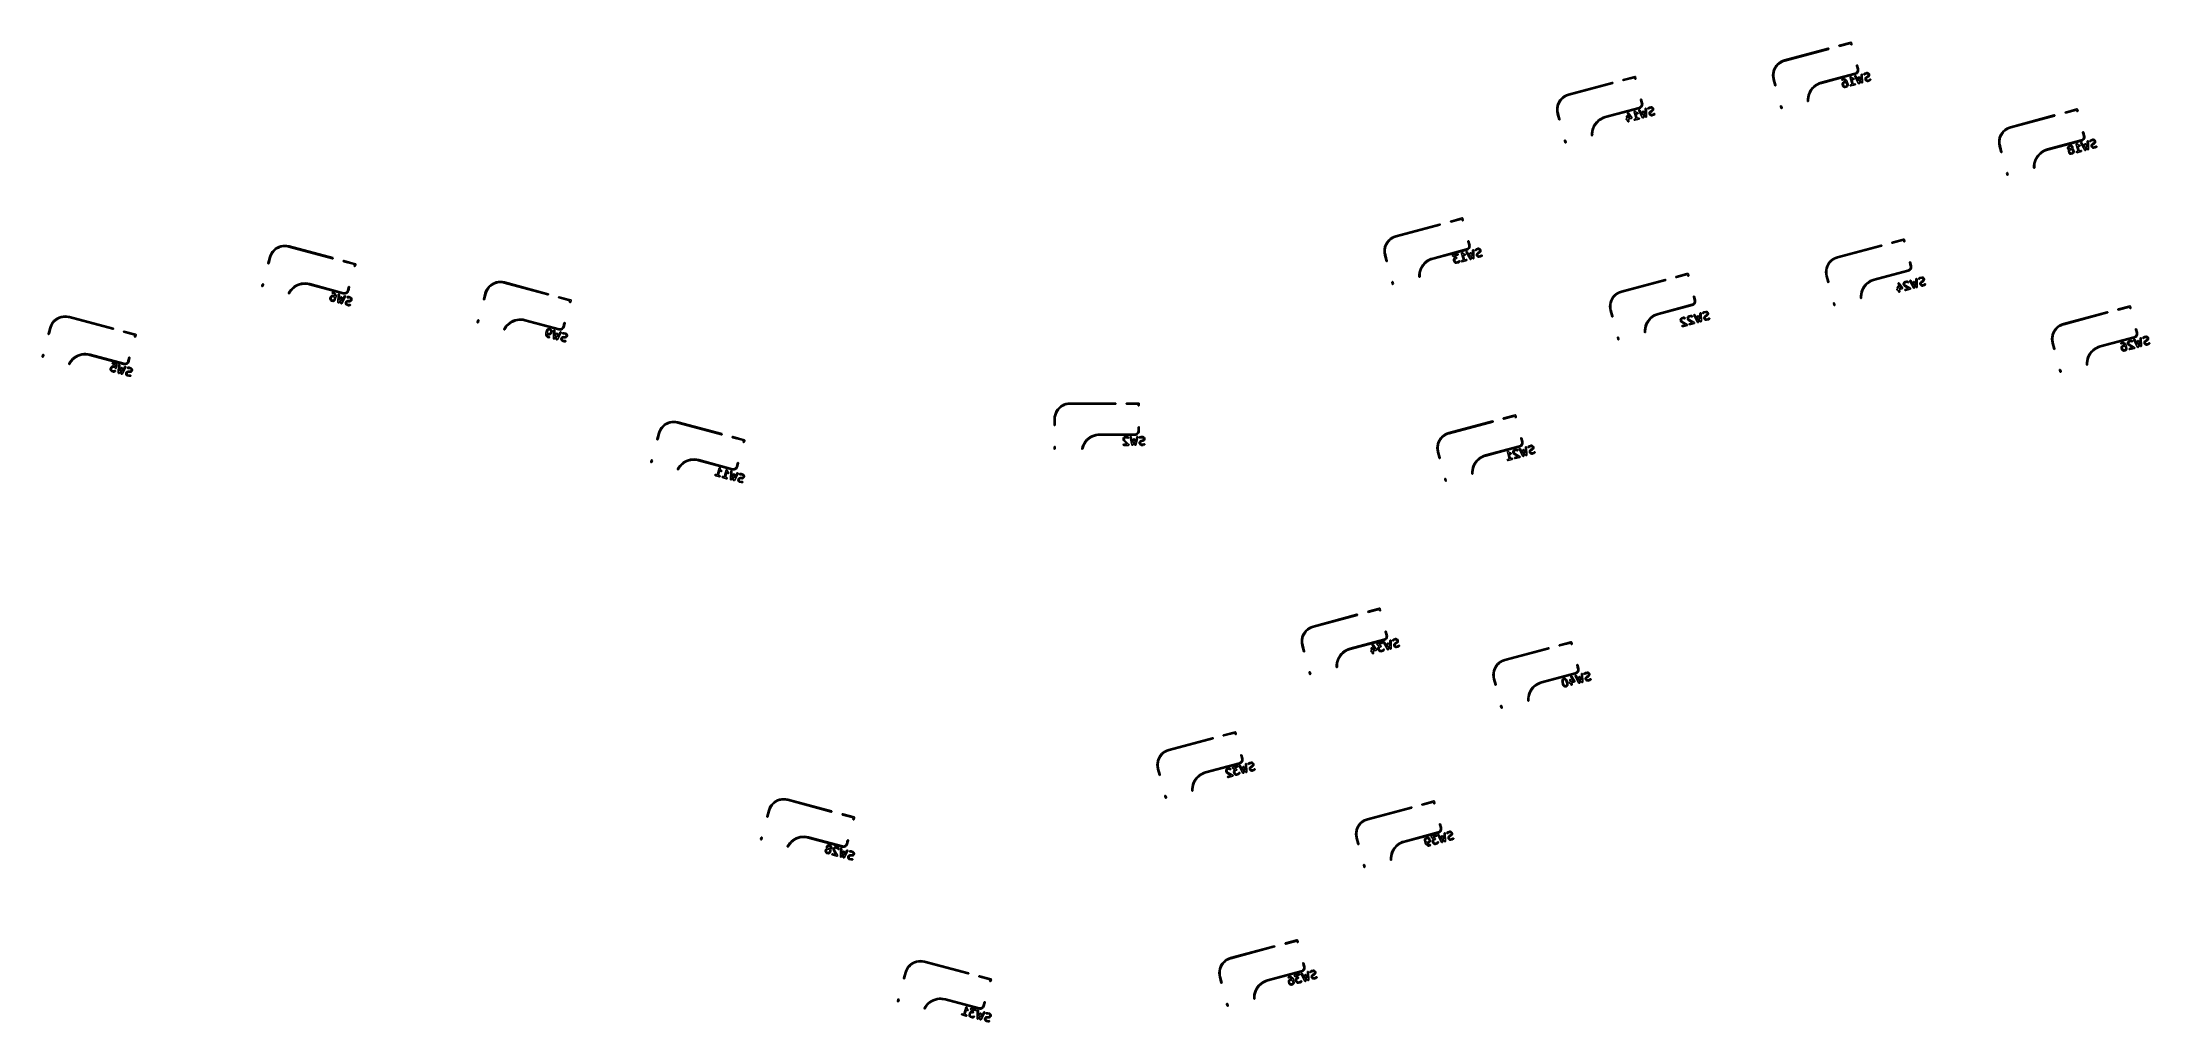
# Model space of a CAD drawing. Extents: x 60 to 335, y -155 to -27.
import ezdxf

# ---------------------------------------------------------------- set-up
doc = ezdxf.new("R2010")
doc.units = 0
doc.layers.add('BLACK', color=7, linetype='CONTINUOUS')

msp = doc.modelspace()

# ---------------------------------------------------------------- linework, layer by layer
at = {"layer": 'BLACK', "linetype": 'CONTINUOUS'}
for p, q in [((294.791, -27.8587), (296.288, -27.4576)), ((296.288, -27.4576), (296.298, -27.4567)), ((296.298, -27.4567), (296.301, -27.4553)), ((296.301, -27.4553), (296.304, -27.4562)), ((296.304, -27.4562), (296.314, -27.4553)), ((296.314, -27.4553), (296.332, -27.4635)), ((296.332, -27.4635), (296.351, -27.4686)), ((296.351, -27.4686), (296.355, -27.4741)), ((296.355, -27.4741), (296.361, -27.477)), ((296.361, -27.477), (296.369, -27.4946)), ((286.713, -30.311), (286.917, -30.1321)), ((287.108, -30.1743), (286.908, -30.3279)), ((286.917, -30.1321), (287.143, -29.9813)), ((287.327, -30.0481), (287.108, -30.1743)), ((287.143, -29.9813), (287.386, -29.8612)), ((287.56, -29.9515), (287.327, -30.0481)), ((287.386, -29.8612), (287.643, -29.774)), ((287.682, -29.9189), (287.56, -29.9515)), ((287.643, -29.774), (293.342, -28.247)), ((287.643, -29.774), (287.643, -29.774)), ((287.643, -29.774), (287.643, -29.774)), ((287.643, -29.774), (287.643, -29.774)), ((293.381, -28.3919), (287.682, -29.9189)), ((287.682, -29.9189), (287.682, -29.9189)), ((287.682, -29.9189), (287.682, -29.9189)), ((287.682, -29.9189), (287.682, -29.9189)), ((287.682, -29.9189), (287.682, -29.9189)), ((293.342, -28.247), (293.368, -28.2447)), ((293.368, -28.2447), (293.415, -28.2664)), ((293.423, -28.3624), (293.381, -28.3919)), ((293.415, -28.2664), (293.436, -28.3129)), ((293.436, -28.3129), (293.423, -28.3624)), ((294.736, -27.9377), (294.749, -27.8882)), ((294.757, -27.9842), (294.736, -27.9377)), ((294.749, -27.8882), (294.791, -27.8587)), ((294.804, -28.0059), (294.757, -27.9842)), ((294.83, -28.0036), (294.804, -28.0059)), ((296.255, -27.6219), (294.83, -28.0036)), ((296.295, -27.7716), (296.255, -27.6219)), ((296.324, -27.8136), (296.295, -27.7716)), ((296.374, -27.8269), (296.324, -27.8136)), ((296.369, -27.4946), (296.38, -27.5106)), ((296.42, -27.8052), (296.374, -27.8269)), ((296.38, -27.5106), (296.44, -27.7328)), ((296.442, -27.7587), (296.42, -27.8052)), ((296.44, -27.7328), (296.442, -27.7587)), ((259.484, -34.2392), (265.183, -32.7122)), ((265.222, -32.857), (259.523, -34.3841)), ((265.183, -32.7122), (265.209, -32.7099)), ((265.209, -32.7099), (265.256, -32.7316)), ((265.264, -32.8276), (265.222, -32.857)), ((265.256, -32.7316), (265.277, -32.7781)), ((265.277, -32.7781), (265.264, -32.8276)), ((266.577, -32.4029), (266.59, -32.3533)), ((266.599, -32.4494), (266.577, -32.4029)), ((266.59, -32.3533), (266.632, -32.3239)), ((266.645, -32.4711), (266.599, -32.4494)), ((266.632, -32.3239), (268.129, -31.9228)), ((266.671, -32.4688), (266.645, -32.4711)), ((268.096, -32.0871), (266.671, -32.4688)), ((268.136, -32.2368), (268.096, -32.0871)), ((268.129, -31.9228), (268.139, -31.9219)), ((268.165, -32.2788), (268.136, -32.2368)), ((268.139, -31.9219), (268.142, -31.9205)), ((268.142, -31.9205), (268.146, -31.9213)), ((268.146, -31.9213), (268.155, -31.9205)), ((268.155, -31.9205), (268.173, -31.9287)), ((268.215, -32.2921), (268.165, -32.2788)), ((268.173, -31.9287), (268.192, -31.9338)), ((268.192, -31.9338), (268.196, -31.9393)), ((268.196, -31.9393), (268.202, -31.9422)), ((268.202, -31.9422), (268.21, -31.9598)), ((268.21, -31.9598), (268.221, -31.9758)), ((268.261, -32.2704), (268.215, -32.2921)), ((268.221, -31.9758), (268.281, -32.1979)), ((268.283, -32.2239), (268.261, -32.2704)), ((268.281, -32.1979), (268.283, -32.2239)), ((286.105, -31.7783), (286.123, -31.5074)), ((286.123, -32.0491), (286.105, -31.7783)), ((286.123, -31.5074), (286.176, -31.2412)), ((286.176, -32.3153), (286.123, -32.0491)), ((286.176, -31.2412), (286.263, -30.9842)), ((286.383, -33.0881), (286.176, -32.3153)), ((286.176, -32.3153), (286.176, -32.3153)), ((286.288, -31.4019), (286.255, -31.6521)), ((286.255, -31.6521), (286.255, -31.9045)), ((286.255, -31.9045), (286.288, -32.1546)), ((286.263, -30.9842), (286.383, -30.7408)), ((286.353, -31.1582), (286.288, -31.4019)), ((286.288, -32.1546), (286.321, -32.2765)), ((286.321, -32.2765), (286.321, -32.2765)), ((286.321, -32.2765), (286.528, -33.0493)), ((286.45, -30.9251), (286.353, -31.1582)), ((286.383, -30.7408), (286.534, -30.5151)), ((286.576, -30.7065), (286.45, -30.9251)), ((286.534, -30.5151), (286.713, -30.311)), ((286.73, -30.5063), (286.576, -30.7065)), ((286.908, -30.3279), (286.73, -30.5063)), ((291.703, -33.021), (291.937, -32.8798)), ((292.088, -32.9665), (291.843, -33.1026)), ((291.937, -32.8798), (292.185, -32.7658)), ((292.348, -32.8615), (292.088, -32.9665)), ((292.185, -32.7658), (292.444, -32.6805)), ((292.483, -32.8254), (292.348, -32.8615)), ((292.444, -32.6804), (296.853, -31.499)), ((292.444, -32.6805), (292.444, -32.6804)), ((292.444, -32.6804), (292.444, -32.6804)), ((292.444, -32.6804), (292.444, -32.6804)), ((296.892, -31.6439), (292.483, -32.8253)), ((292.483, -32.8253), (292.483, -32.8253)), ((292.483, -32.8253), (292.483, -32.8253)), ((292.483, -32.8253), (292.483, -32.8254)), ((295.114, -32.3581), (295.127, -32.3086)), ((295.135, -32.4046), (295.114, -32.3581)), ((295.127, -32.3086), (295.169, -32.2792)), ((295.182, -32.4263), (295.135, -32.4046)), ((295.169, -32.2792), (295.353, -32.2299)), ((295.17, -32.9217), (295.171, -32.9176)), ((295.172, -32.9476), (295.17, -32.9217)), ((295.171, -32.9132), (295.192, -32.8089)), ((295.171, -32.9176), (295.171, -32.9132)), ((295.233, -33.1776), (295.172, -32.9476)), ((295.208, -32.4241), (295.182, -32.4263)), ((295.192, -32.8089), (295.2, -32.788)), ((295.2, -32.788), (295.201, -32.7864)), ((295.201, -32.7864), (295.234, -32.7281)), ((295.375, -32.3793), (295.208, -32.4241)), ((295.234, -32.7281), (295.249, -32.7109)), ((295.249, -32.7095), (295.329, -32.6388)), ((295.249, -32.7109), (295.249, -32.7095)), ((295.337, -32.8509), (295.321, -32.9259)), ((295.321, -32.9259), (295.374, -33.1217)), ((295.329, -32.6388), (295.351, -32.6252)), ((295.358, -32.8136), (295.337, -32.8509)), ((295.351, -32.6252), (295.356, -32.6251)), ((295.353, -32.2299), (295.379, -32.2276)), ((295.356, -32.6251), (295.359, -32.6225)), ((295.415, -32.7628), (295.358, -32.8136)), ((295.359, -32.6225), (295.543, -32.5732)), ((295.45, -32.3947), (295.375, -32.3793)), ((295.379, -32.2276), (295.383, -32.2295)), ((295.383, -32.2295), (295.387, -32.2288)), ((295.387, -32.2288), (295.492, -32.2502)), ((295.565, -32.7227), (295.415, -32.7628)), ((295.491, -32.4186), (295.45, -32.3947)), ((295.605, -32.5184), (295.491, -32.4186)), ((295.492, -32.2502), (295.513, -32.2584)), ((295.513, -32.2584), (295.514, -32.2587)), ((295.514, -32.2587), (295.572, -32.2924)), ((295.543, -32.5732), (295.569, -32.5709)), ((295.64, -32.738), (295.565, -32.7227)), ((295.569, -32.5709), (295.573, -32.5728)), ((295.572, -32.2924), (295.581, -32.2997)), ((295.573, -32.5728), (295.578, -32.5722)), ((295.578, -32.5722), (295.642, -32.5852)), ((295.581, -32.2997), (295.584, -32.301)), ((295.584, -32.301), (295.713, -32.4143)), ((295.642, -32.5852), (295.605, -32.5184)), ((295.677, -32.7595), (295.64, -32.738)), ((295.728, -32.8168), (295.677, -32.7595)), ((295.713, -32.4143), (295.729, -32.434)), ((295.781, -33.0126), (295.728, -32.8168)), ((295.729, -32.434), (295.729, -32.4343)), ((295.729, -32.4343), (295.825, -32.6059)), ((295.825, -32.6059), (295.83, -32.6201)), ((295.83, -32.6201), (295.832, -32.6229)), ((295.832, -32.6229), (295.93, -32.9909)), ((296.218, -32.0493), (296.219, -32.0454)), ((296.22, -32.0752), (296.218, -32.0493)), ((296.219, -32.0411), (296.23, -32.0225)), ((296.219, -32.0454), (296.219, -32.0411)), ((296.459, -32.9687), (296.22, -32.0752)), ((296.23, -32.0225), (296.239, -32.0028)), ((296.239, -32.0028), (296.243, -32.001)), ((296.243, -32.001), (296.245, -31.9973)), ((296.245, -31.9973), (296.266, -31.9903)), ((296.256, -33.0232), (296.459, -32.9687)), ((296.266, -31.9903), (296.286, -31.9811)), ((296.286, -31.9811), (296.29, -31.9822)), ((296.29, -31.9822), (296.294, -31.9808)), ((296.294, -31.9808), (296.314, -31.9887)), ((296.314, -31.9887), (296.335, -31.9944)), ((296.335, -31.9944), (296.338, -31.9979)), ((296.338, -31.9979), (296.342, -31.9995)), ((296.342, -31.9995), (296.465, -32.1079)), ((296.5, -32.3014), (296.424, -32.2573)), ((296.424, -32.2573), (296.604, -32.9299)), ((296.465, -32.1079), (296.565, -32.1655)), ((296.502, -32.3017), (296.5, -32.3014)), ((296.523, -32.31), (296.502, -32.3017)), ((296.627, -32.3313), (296.523, -32.31)), ((296.565, -32.1655), (296.657, -32.1844)), ((296.604, -32.9299), (296.808, -32.8753)), ((296.678, -32.3238), (296.627, -32.3313)), ((296.657, -32.1844), (296.681, -32.1939)), ((296.712, -32.2854), (296.678, -32.3238)), ((296.681, -32.1939), (296.713, -32.2341)), ((296.713, -32.2341), (296.712, -32.2854)), ((296.808, -32.8753), (296.834, -32.8731)), ((296.816, -31.9065), (296.826, -31.8563)), ((296.824, -31.9313), (296.816, -31.9065)), ((297.313, -32.8356), (296.824, -31.9313)), ((296.826, -31.8563), (296.867, -31.8244)), ((296.834, -32.8731), (296.88, -32.8948)), ((296.853, -31.499), (296.854, -31.499)), ((296.854, -31.499), (296.908, -31.4845)), ((296.867, -31.8244), (296.918, -31.8259)), ((296.88, -32.8948), (296.902, -32.9413)), ((296.902, -32.9413), (296.888, -32.9908)), ((297.012, -31.5969), (296.892, -31.6439)), ((296.892, -31.6439), (296.892, -31.6439)), ((296.908, -31.4845), (297.004, -31.4286)), ((296.918, -31.8259), (296.956, -31.8599)), ((296.956, -31.8599), (297.304, -32.5028)), ((297.004, -31.4286), (297.084, -31.3494)), ((297.119, -31.5243), (297.012, -31.5969)), ((297.03, -30.4985), (297.052, -30.452)), ((297.032, -30.5245), (297.03, -30.4985)), ((297.154, -30.9785), (297.032, -30.5245)), ((297.052, -30.452), (297.098, -30.4303)), ((297.084, -31.3494), (297.14, -31.2525)), ((297.098, -30.4303), (297.148, -30.4436)), ((297.206, -31.4299), (297.119, -31.5243)), ((297.14, -31.2525), (297.169, -31.1444)), ((297.148, -30.4436), (297.177, -30.4857)), ((297.168, -31.0325), (297.154, -30.9785)), ((297.154, -30.9785), (297.154, -30.9785)), ((297.154, -30.9785), (297.154, -30.9785)), ((297.169, -31.1444), (297.168, -31.0325)), ((297.177, -30.4857), (297.299, -30.9396)), ((297.271, -31.3184), (297.206, -31.4299)), ((297.308, -31.1954), (297.271, -31.3184)), ((297.299, -30.9396), (297.299, -30.9396)), ((297.299, -30.9396), (297.318, -31.067)), ((297.303, -32.0607), (297.308, -32.0351)), ((297.304, -32.5028), (297.303, -32.0607)), ((297.318, -31.067), (297.308, -31.1954)), ((297.308, -32.0351), (297.312, -32.0298)), ((297.312, -32.0298), (297.313, -32.0231)), ((297.313, -32.0231), (297.328, -32.0106)), ((297.319, -32.8408), (297.313, -32.8356)), ((297.322, -32.8482), (297.319, -32.8408)), ((297.338, -32.8574), (297.322, -32.8482)), ((297.328, -32.0106), (297.341, -31.9957)), ((297.351, -32.8696), (297.338, -32.8574)), ((297.341, -31.9957), (297.347, -31.9945)), ((297.347, -31.9945), (297.353, -31.9901)), ((297.359, -32.8698), (297.351, -32.8696)), ((297.353, -31.9901), (297.372, -31.9902)), ((297.366, -32.8738), (297.359, -32.8698)), ((297.384, -32.8705), (297.366, -32.8738)), ((297.372, -31.9902), (297.391, -31.9868)), ((297.403, -32.8711), (297.384, -32.8705)), ((297.391, -31.9868), (297.397, -31.9902)), ((297.397, -31.9902), (297.404, -31.9902)), ((297.409, -32.8662), (297.403, -32.8711)), ((297.404, -31.9902), (297.419, -32.0027)), ((297.417, -32.8648), (297.409, -32.8662)), ((297.428, -32.8507), (297.417, -32.8648)), ((297.419, -32.0027), (297.435, -32.0124)), ((297.443, -32.8392), (297.428, -32.8507)), ((297.435, -32.0124), (297.438, -32.0188)), ((297.438, -32.0188), (297.443, -32.0232)), ((297.443, -32.0232), (297.664, -32.4063)), ((297.444, -32.8315), (297.443, -32.8392)), ((297.449, -32.8255), (297.444, -32.8315)), ((297.454, -32.7998), (297.449, -32.8255)), ((297.682, -32.7387), (297.453, -32.3418)), ((297.453, -32.3418), (297.454, -32.7998)), ((297.643, -31.6759), (297.647, -31.6501)), ((297.664, -32.4063), (297.643, -31.6759)), ((297.647, -31.6501), (297.679, -31.6099)), ((297.679, -31.6099), (297.729, -31.5996)), ((297.688, -32.7438), (297.682, -32.7387)), ((297.691, -32.7511), (297.688, -32.7438)), ((297.707, -32.7599), (297.691, -32.7511)), ((297.721, -32.7717), (297.707, -32.7599)), ((297.729, -32.7718), (297.721, -32.7717)), ((297.729, -31.5996), (297.774, -31.6239)), ((297.736, -32.7755), (297.729, -32.7718)), ((297.754, -32.7718), (297.736, -32.7755)), ((297.773, -32.7718), (297.754, -32.7718)), ((297.779, -32.7668), (297.773, -32.7718)), ((297.774, -31.6239), (297.793, -31.6716)), ((297.786, -32.7652), (297.779, -32.7668)), ((297.798, -32.7507), (297.786, -32.7652)), ((297.793, -31.6716), (297.822, -32.6992)), ((297.812, -32.7389), (297.798, -32.7507)), ((297.813, -32.7311), (297.812, -32.7389)), ((297.818, -32.725), (297.813, -32.7311)), ((297.822, -32.6992), (297.818, -32.725)), ((297.981, -31.6121), (298.011, -31.5709)), ((297.984, -31.6633), (297.981, -31.6121)), ((298.019, -31.7006), (297.984, -31.6633)), ((298.011, -31.5709), (298.137, -31.4879)), ((298.07, -31.7064), (298.019, -31.7006)), ((298.094, -31.6961), (298.07, -31.7064)), ((298.209, -31.6198), (298.094, -31.6961)), ((298.137, -31.4879), (298.157, -31.479)), ((298.15, -32.2709), (298.152, -32.2668)), ((298.153, -32.2968), (298.15, -32.2709)), ((298.151, -32.2624), (298.173, -32.1581)), ((298.152, -32.2668), (298.151, -32.2624)), ((298.177, -32.3888), (298.153, -32.2968)), ((298.157, -31.479), (298.159, -31.4781)), ((298.159, -31.4781), (298.389, -31.4164)), ((298.173, -32.1581), (298.181, -32.1372)), ((298.18, -32.3925), (298.177, -32.3888)), ((298.18, -32.397), (298.18, -32.3925)), ((298.194, -32.4192), (298.18, -32.397)), ((298.181, -32.1356), (298.215, -32.0773)), ((298.181, -32.1372), (298.181, -32.1356)), ((298.264, -32.4988), (298.194, -32.4192)), ((298.41, -31.5659), (298.209, -31.6198)), ((298.215, -32.0773), (298.229, -32.0601)), ((298.229, -32.0601), (298.23, -32.0587)), ((298.23, -32.0587), (298.31, -31.988)), ((298.266, -32.4996), (298.264, -32.4988)), ((298.283, -32.514), (298.266, -32.4996)), ((298.341, -32.5477), (298.283, -32.514)), ((298.317, -32.2001), (298.302, -32.2751)), ((298.302, -32.2751), (298.317, -32.3329)), ((298.31, -31.988), (298.321, -31.9812)), ((298.339, -32.1628), (298.317, -32.2001)), ((298.317, -32.3329), (298.368, -32.3902)), ((298.321, -31.9812), (298.323, -31.9786)), ((298.323, -31.9786), (298.488, -31.8873)), ((298.403, -32.1057), (298.339, -32.1628)), ((298.343, -32.548), (298.341, -32.5477)), ((298.364, -32.5562), (298.343, -32.548)), ((298.468, -32.5776), (298.364, -32.5562)), ((298.368, -32.3902), (298.406, -32.4117)), ((298.389, -31.4164), (298.415, -31.4142)), ((298.568, -32.0144), (298.403, -32.1057)), ((298.406, -32.4117), (298.481, -32.4271)), ((298.485, -31.5813), (298.41, -31.5659)), ((298.415, -31.4142), (298.419, -31.4161)), ((298.419, -31.4161), (298.423, -31.4154)), ((298.423, -31.4154), (298.527, -31.4367)), ((298.472, -32.5769), (298.468, -32.5776)), ((298.476, -32.5788), (298.472, -32.5769)), ((298.502, -32.5765), (298.476, -32.5788)), ((298.481, -32.4271), (298.682, -32.3732)), ((298.523, -31.6028), (298.485, -31.5813)), ((298.488, -31.8873), (298.552, -31.8302)), ((298.732, -32.5149), (298.502, -32.5765)), ((298.573, -31.6601), (298.523, -31.6028)), ((298.527, -31.4367), (298.548, -31.445)), ((298.548, -31.445), (298.55, -31.4453)), ((298.55, -31.4453), (298.608, -31.4789)), ((298.552, -31.8302), (298.574, -31.7929)), ((298.57, -32.0117), (298.568, -32.0144)), ((298.581, -32.005), (298.57, -32.0117)), ((298.589, -31.7179), (298.573, -31.6601)), ((298.574, -31.7929), (298.589, -31.7179)), ((298.661, -31.9343), (298.581, -32.005)), ((298.608, -31.4789), (298.625, -31.4934)), ((298.625, -31.4934), (298.627, -31.4941)), ((298.627, -31.4941), (298.697, -31.5738)), ((298.662, -31.9329), (298.661, -31.9343)), ((298.676, -31.9157), (298.662, -31.9329)), ((298.71, -31.8574), (298.676, -31.9157)), ((298.682, -32.3732), (298.797, -32.2969)), ((298.697, -31.5738), (298.711, -31.596)), ((298.718, -31.8349), (298.71, -31.8558)), ((298.71, -31.8558), (298.71, -31.8574)), ((298.711, -31.596), (298.711, -31.6005)), ((298.711, -31.6005), (298.714, -31.6042)), ((298.714, -31.6042), (298.738, -31.6961)), ((298.739, -31.7306), (298.718, -31.8349)), ((298.734, -32.514), (298.732, -32.5149)), ((298.754, -32.5051), (298.734, -32.514)), ((298.738, -31.6961), (298.741, -31.7221)), ((298.741, -31.7221), (298.739, -31.7262)), ((298.739, -31.7262), (298.739, -31.7306)), ((298.88, -32.4221), (298.754, -32.5051)), ((298.797, -32.2969), (298.821, -32.2866)), ((298.821, -32.2866), (298.872, -32.2924)), ((298.872, -32.2924), (298.907, -32.3297)), ((298.91, -32.3809), (298.88, -32.4221)), ((298.907, -32.3297), (298.91, -32.3809)), ((257.964, -35.9726), (258.017, -35.7064)), ((258.017, -35.7064), (258.104, -35.4494)), ((258.104, -35.4494), (258.224, -35.206)), ((258.195, -35.6234), (258.129, -35.8671)), ((258.291, -35.3903), (258.195, -35.6234)), ((258.224, -35.206), (258.375, -34.9803)), ((258.417, -35.1717), (258.291, -35.3903)), ((258.375, -34.9803), (258.554, -34.7763)), ((258.571, -34.9715), (258.417, -35.1717)), ((258.554, -34.7763), (258.758, -34.5973)), ((258.749, -34.7931), (258.571, -34.9715)), ((258.95, -34.6395), (258.749, -34.7931)), ((258.758, -34.5973), (258.984, -34.4465)), ((259.168, -34.5133), (258.95, -34.6395)), ((258.984, -34.4465), (259.227, -34.3265)), ((259.401, -34.4168), (259.168, -34.5133)), ((259.227, -34.3265), (259.484, -34.2393)), ((259.523, -34.3841), (259.401, -34.4168)), ((259.484, -34.2393), (259.484, -34.2392)), ((259.484, -34.2392), (259.484, -34.2392)), ((259.484, -34.2392), (259.484, -34.2392)), ((259.523, -34.3841), (259.523, -34.3841)), ((259.523, -34.3841), (259.523, -34.3841)), ((268.871, -34.9637), (268.893, -34.9172)), ((268.874, -34.9897), (268.871, -34.9637)), ((268.995, -35.4436), (268.874, -34.9897)), ((268.893, -34.9172), (268.939, -34.8955)), ((268.925, -35.8146), (268.981, -35.7177)), ((268.939, -34.8955), (268.989, -34.9088)), ((268.981, -35.7177), (269.01, -35.6096)), ((268.989, -34.9088), (269.018, -34.9508)), ((269.01, -35.4977), (268.995, -35.4436)), ((268.995, -35.4436), (268.995, -35.4436)), ((268.995, -35.4436), (268.995, -35.4436)), ((269.01, -35.6096), (269.01, -35.4977)), ((269.018, -34.9508), (269.14, -35.4048)), ((269.15, -35.6605), (269.112, -35.7836)), ((269.14, -35.4048), (269.14, -35.4048)), ((269.14, -35.4048), (269.14, -35.4048)), ((269.14, -35.4048), (269.14, -35.4048)), ((269.14, -35.4048), (269.159, -35.5321)), ((269.159, -35.5321), (269.15, -35.6605)), ((286.412, -33.1301), (286.383, -33.0881)), ((286.462, -33.1434), (286.412, -33.1301)), ((286.508, -33.1217), (286.462, -33.1434)), ((286.53, -33.0752), (286.508, -33.1217)), ((286.528, -33.0493), (286.53, -33.0752)), ((290.649, -35.1272), (290.652, -34.8541)), ((290.665, -35.1707), (290.649, -35.1272)), ((290.652, -34.8541), (290.687, -34.5832)), ((290.704, -35.1963), (290.665, -35.1707)), ((290.687, -34.5832), (290.751, -34.3178)), ((290.75, -35.1943), (290.704, -35.1963)), ((290.786, -35.1654), (290.75, -35.1943)), ((290.751, -34.3178), (290.845, -34.0613)), ((290.799, -35.1208), (290.786, -35.1654)), ((290.815, -34.7017), (290.793, -34.9809)), ((290.793, -34.9809), (290.799, -35.1208)), ((290.871, -34.4275), (290.815, -34.7017)), ((290.845, -34.0613), (290.967, -33.8171)), ((290.961, -34.1622), (290.871, -34.4275)), ((291.082, -33.9098), (290.961, -34.1622)), ((290.967, -33.8171), (291.116, -33.5882)), ((291.234, -33.6743), (291.082, -33.9098)), ((291.116, -33.5882), (291.29, -33.3774)), ((291.413, -33.4592), (291.234, -33.6743)), ((291.29, -33.3774), (291.486, -33.1875)), ((291.617, -33.2676), (291.413, -33.4592)), ((291.486, -33.1875), (291.703, -33.021)), ((291.843, -33.1026), (291.617, -33.2676)), ((295.236, -33.1813), (295.233, -33.1776)), ((295.236, -33.1858), (295.236, -33.1813)), ((295.25, -33.208), (295.236, -33.1858)), ((295.32, -33.2876), (295.25, -33.208)), ((295.322, -33.2884), (295.32, -33.2876)), ((295.339, -33.3028), (295.322, -33.2884)), ((295.397, -33.3365), (295.339, -33.3028)), ((295.374, -33.1217), (295.425, -33.179)), ((295.399, -33.3368), (295.397, -33.3365)), ((295.42, -33.345), (295.399, -33.3368)), ((295.524, -33.3664), (295.42, -33.345)), ((295.425, -33.179), (295.462, -33.2005)), ((295.462, -33.2005), (295.537, -33.2159)), ((295.529, -33.3657), (295.524, -33.3664)), ((295.533, -33.3676), (295.529, -33.3657)), ((295.559, -33.3653), (295.533, -33.3676)), ((295.537, -33.2159), (295.687, -33.1757)), ((295.743, -33.316), (295.559, -33.3653)), ((295.687, -33.1757), (295.744, -33.1249)), ((295.746, -33.3135), (295.743, -33.316)), ((295.744, -33.1249), (295.765, -33.0877)), ((295.751, -33.3133), (295.746, -33.3135)), ((295.773, -33.2997), (295.751, -33.3133)), ((295.765, -33.0877), (295.781, -33.0126)), ((295.853, -33.2291), (295.773, -33.2997)), ((295.868, -33.2104), (295.853, -33.2276)), ((295.853, -33.2276), (295.853, -33.2291)), ((295.901, -33.1521), (295.868, -33.2104)), ((295.902, -33.1505), (295.901, -33.1521)), ((295.91, -33.1297), (295.902, -33.1505)), ((295.931, -33.0253), (295.91, -33.1297)), ((295.93, -32.9909), (295.933, -33.0168)), ((295.933, -33.0168), (295.931, -33.0209)), ((295.931, -33.0209), (295.931, -33.0253)), ((296.2, -33.1022), (296.214, -33.0527)), ((296.222, -33.1487), (296.2, -33.1022)), ((296.214, -33.0527), (296.256, -33.0232)), ((296.269, -33.1704), (296.222, -33.1487)), ((296.294, -33.1681), (296.269, -33.1704)), ((296.846, -33.0202), (296.294, -33.1681)), ((296.888, -32.9908), (296.846, -33.0202)), ((257.946, -36.2435), (257.964, -35.9726)), ((257.964, -36.5143), (257.946, -36.2435)), ((258.017, -36.7805), (257.964, -36.5143)), ((258.224, -37.5533), (258.017, -36.7805)), ((258.017, -36.7805), (258.017, -36.7805)), ((258.017, -36.7805), (258.017, -36.7805)), ((258.129, -35.8671), (258.096, -36.1173)), ((258.096, -36.1173), (258.096, -36.3697)), ((258.096, -36.3697), (258.129, -36.6198)), ((258.129, -36.6198), (258.162, -36.7417)), ((258.162, -36.7417), (258.162, -36.7417)), ((258.162, -36.7417), (258.369, -37.5144)), ((258.254, -37.5953), (258.224, -37.5533)), ((258.303, -37.6086), (258.254, -37.5953)), ((258.35, -37.5869), (258.303, -37.6086)), ((258.371, -37.5404), (258.35, -37.5869)), ((258.369, -37.5144), (258.371, -37.5404)), ((262.686, -38.5265), (262.809, -38.2823)), ((262.923, -38.375), (262.802, -38.6273)), ((262.809, -38.2823), (262.957, -38.0533)), ((263.075, -38.1395), (262.923, -38.375)), ((262.957, -38.0533), (263.131, -37.8426)), ((263.254, -37.9244), (263.075, -38.1395)), ((263.131, -37.8426), (263.328, -37.6527)), ((263.458, -37.7328), (263.254, -37.9244)), ((263.328, -37.6527), (263.544, -37.4862)), ((263.685, -37.5678), (263.458, -37.7328)), ((263.544, -37.4862), (263.778, -37.345)), ((263.929, -37.4317), (263.685, -37.5678)), ((263.778, -37.345), (264.026, -37.231)), ((264.189, -37.3267), (263.929, -37.4317)), ((264.026, -37.231), (264.285, -37.1457)), ((264.324, -37.2906), (264.189, -37.3267)), ((264.285, -37.1456), (268.695, -35.9642)), ((264.285, -37.1457), (264.285, -37.1456)), ((264.285, -37.1456), (264.285, -37.1456)), ((264.285, -37.1456), (264.285, -37.1456)), ((268.733, -36.109), (264.324, -37.2905)), ((264.324, -37.2905), (264.324, -37.2905)), ((264.324, -37.2905), (264.324, -37.2905)), ((264.324, -37.2905), (264.324, -37.2906)), ((266.989, -37.5043), (267.003, -37.4547)), ((267.011, -37.5508), (266.989, -37.5043)), ((267.003, -37.4547), (267.045, -37.4253)), ((267.058, -37.5724), (267.011, -37.5508)), ((267.041, -37.1322), (267.063, -37.0857)), ((267.043, -37.1582), (267.041, -37.1322)), ((267.11, -37.4077), (267.043, -37.1582)), ((267.045, -37.4253), (267.11, -37.4077)), ((267.083, -37.5702), (267.058, -37.5724)), ((267.063, -37.0857), (267.109, -37.0641)), ((267.149, -37.5526), (267.083, -37.5702)), ((267.109, -37.0641), (267.159, -37.0773)), ((267.216, -37.8021), (267.149, -37.5526)), ((267.159, -37.0773), (267.188, -37.1194)), ((267.174, -36.7266), (267.18, -36.6756)), ((267.185, -36.7505), (267.174, -36.7266)), ((267.18, -36.6756), (267.217, -36.6404)), ((267.542, -37.292), (267.185, -36.7505)), ((267.188, -37.1194), (267.255, -37.3689)), ((267.245, -37.8442), (267.216, -37.8021)), ((267.217, -36.6404), (267.269, -36.6373)), ((267.295, -37.8574), (267.245, -37.8442)), ((267.255, -37.3689), (267.542, -37.292)), ((267.269, -36.6373), (267.31, -36.6678)), ((267.681, -37.4099), (267.294, -37.5138)), ((267.294, -37.5138), (267.361, -37.7633)), ((267.341, -37.8358), (267.295, -37.8574)), ((267.31, -36.6678), (267.725, -37.2962)), ((267.363, -37.7893), (267.341, -37.8358)), ((267.361, -37.7633), (267.363, -37.7893)), ((267.686, -37.4067), (267.681, -37.4099)), ((267.692, -37.4063), (267.686, -37.4067)), ((267.707, -37.3922), (267.692, -37.4063)), ((267.723, -37.3805), (267.707, -37.3922)), ((267.725, -37.375), (267.723, -37.3805)), ((267.725, -37.2962), (267.735, -37.3201)), ((267.729, -37.371), (267.725, -37.375)), ((267.731, -37.3507), (267.729, -37.371)), ((267.737, -37.331), (267.731, -37.3507)), ((267.735, -37.3201), (267.734, -37.3258)), ((267.734, -37.3258), (267.737, -37.331)), ((268.042, -37.5674), (268.055, -37.5179)), ((268.063, -37.6139), (268.042, -37.5674)), ((268.055, -37.5179), (268.097, -37.4884)), ((268.059, -36.5145), (268.061, -36.5106)), ((268.061, -36.5404), (268.059, -36.5145)), ((268.06, -36.5063), (268.071, -36.4877)), ((268.061, -36.5106), (268.06, -36.5063)), ((268.3, -37.4339), (268.061, -36.5404)), ((268.11, -37.6356), (268.063, -37.6139)), ((268.071, -36.4877), (268.08, -36.468)), ((268.08, -36.468), (268.084, -36.4661)), ((268.084, -36.4661), (268.087, -36.4625)), ((268.087, -36.4625), (268.107, -36.4555)), ((268.097, -37.4884), (268.3, -37.4339)), ((268.107, -36.4555), (268.127, -36.4463)), ((268.136, -37.6333), (268.11, -37.6356)), ((268.127, -36.4463), (268.131, -36.4474)), ((268.131, -36.4474), (268.135, -36.446)), ((268.135, -36.446), (268.155, -36.4539)), ((268.688, -37.4854), (268.136, -37.6333)), ((268.155, -36.4539), (268.176, -36.4596)), ((268.176, -36.4596), (268.179, -36.4631)), ((268.179, -36.4631), (268.183, -36.4647)), ((268.183, -36.4647), (268.306, -36.5731)), ((268.342, -36.7666), (268.265, -36.7225)), ((268.265, -36.7225), (268.445, -37.3951)), ((268.306, -36.5731), (268.406, -36.6306)), ((268.343, -36.7669), (268.342, -36.7666)), ((268.364, -36.7752), (268.343, -36.7669)), ((268.468, -36.7965), (268.364, -36.7752)), ((268.406, -36.6306), (268.498, -36.6496)), ((268.445, -37.3951), (268.649, -37.3405)), ((268.519, -36.789), (268.468, -36.7965)), ((268.498, -36.6496), (268.523, -36.6591)), ((268.553, -36.7506), (268.519, -36.789)), ((268.523, -36.6591), (268.554, -36.6993)), ((268.554, -36.6993), (268.553, -36.7506)), ((268.649, -37.3405), (268.675, -37.3383)), ((268.657, -36.3717), (268.667, -36.3215)), ((268.665, -36.3964), (268.657, -36.3717)), ((269.154, -37.3007), (268.665, -36.3964)), ((268.667, -36.3215), (268.708, -36.2896)), ((268.675, -37.3383), (268.721, -37.3599)), ((268.73, -37.456), (268.688, -37.4854)), ((268.695, -35.9641), (268.749, -35.9496)), ((268.695, -35.9642), (268.695, -35.9641)), ((268.695, -35.9642), (268.695, -35.9642)), ((268.695, -35.9642), (268.695, -35.9642)), ((268.708, -36.2896), (268.759, -36.291)), ((268.721, -37.3599), (268.743, -37.4064)), ((268.743, -37.4064), (268.73, -37.456)), ((268.734, -36.1089), (268.733, -36.109)), ((268.733, -36.109), (268.733, -36.109)), ((268.733, -36.109), (268.733, -36.1091)), ((268.733, -36.1091), (268.733, -36.109)), ((268.853, -36.062), (268.734, -36.1089)), ((268.749, -35.9496), (268.846, -35.8937)), ((268.759, -36.291), (268.797, -36.3251)), ((268.797, -36.3251), (269.145, -36.9679)), ((268.846, -35.8937), (268.925, -35.8146)), ((268.96, -35.9894), (268.853, -36.062)), ((269.047, -35.8951), (268.96, -35.9894)), ((269.112, -35.7836), (269.047, -35.8951)), ((269.144, -36.5259), (269.149, -36.5003)), ((269.145, -36.9679), (269.144, -36.5259)), ((269.149, -36.5003), (269.153, -36.495)), ((269.153, -36.495), (269.154, -36.4883)), ((269.154, -36.4883), (269.169, -36.4758)), ((269.16, -37.306), (269.154, -37.3007)), ((269.163, -37.3134), (269.16, -37.306)), ((269.179, -37.3226), (269.163, -37.3134)), ((269.169, -36.4758), (269.182, -36.4609)), ((269.193, -37.3348), (269.179, -37.3226)), ((269.182, -36.4609), (269.188, -36.4597)), ((269.188, -36.4597), (269.194, -36.4553)), ((269.2, -37.335), (269.193, -37.3348)), ((269.194, -36.4553), (269.213, -36.4553)), ((269.207, -37.339), (269.2, -37.335)), ((269.225, -37.3357), (269.207, -37.339)), ((269.213, -36.4553), (269.232, -36.452)), ((269.244, -37.3362), (269.225, -37.3357)), ((269.232, -36.452), (269.238, -36.4554)), ((269.238, -36.4554), (269.245, -36.4554)), ((269.25, -37.3314), (269.244, -37.3362)), ((269.245, -36.4554), (269.26, -36.4679)), ((269.258, -37.33), (269.25, -37.3314)), ((269.27, -37.3158), (269.258, -37.33)), ((269.26, -36.4679), (269.277, -36.4776)), ((269.284, -37.3044), (269.27, -37.3158)), ((269.277, -36.4776), (269.279, -36.484)), ((269.279, -36.484), (269.284, -36.4884)), ((269.284, -36.4884), (269.505, -36.8715)), ((269.286, -37.2967), (269.284, -37.3044)), ((269.291, -37.2906), (269.286, -37.2967)), ((269.295, -37.265), (269.291, -37.2906)), ((269.523, -37.2039), (269.295, -36.807)), ((269.295, -36.807), (269.295, -37.265)), ((269.484, -36.141), (269.488, -36.1153)), ((269.505, -36.8715), (269.484, -36.141)), ((269.488, -36.1153), (269.52, -36.0751)), ((269.52, -36.0751), (269.57, -36.0647)), ((269.529, -37.209), (269.523, -37.2039)), ((269.532, -37.2163), (269.529, -37.209)), ((269.548, -37.2251), (269.532, -37.2163)), ((269.562, -37.2369), (269.548, -37.2251)), ((269.57, -37.2369), (269.562, -37.2369)), ((269.57, -36.0647), (269.615, -36.0891)), ((269.577, -37.2407), (269.57, -37.2369)), ((269.595, -37.237), (269.577, -37.2407)), ((269.614, -37.237), (269.595, -37.237)), ((269.62, -37.2319), (269.614, -37.237)), ((269.615, -36.0891), (269.634, -36.1368)), ((269.627, -37.2304), (269.62, -37.2319)), ((269.639, -37.2159), (269.627, -37.2304)), ((269.634, -36.1368), (269.663, -37.1644)), ((269.653, -37.2041), (269.639, -37.2159)), ((269.654, -37.1963), (269.653, -37.2041)), ((269.659, -37.1901), (269.654, -37.1963)), ((269.663, -37.1644), (269.659, -37.1901)), ((269.822, -36.0773), (269.852, -36.0361)), ((269.825, -36.1285), (269.822, -36.0773)), ((269.86, -36.1657), (269.825, -36.1285)), ((269.852, -36.0361), (269.978, -35.9531)), ((269.911, -36.1716), (269.86, -36.1657)), ((269.935, -36.1612), (269.911, -36.1716)), ((270.05, -36.085), (269.935, -36.1612)), ((269.978, -35.9531), (269.999, -35.9442)), ((269.991, -36.7361), (269.993, -36.732)), ((269.994, -36.762), (269.991, -36.7361)), ((269.993, -36.7276), (270.014, -36.6233)), ((269.993, -36.732), (269.993, -36.7276)), ((270.018, -36.854), (269.994, -36.762)), ((269.999, -35.9442), (270, -35.9432)), ((270, -35.9432), (270.23, -35.8816)), ((270.014, -36.6233), (270.022, -36.6024)), ((270.021, -36.8577), (270.018, -36.854)), ((270.021, -36.8622), (270.021, -36.8577)), ((270.035, -36.8844), (270.021, -36.8622)), ((270.022, -36.6024), (270.023, -36.6008)), ((270.023, -36.6008), (270.056, -36.5425)), ((270.105, -36.964), (270.035, -36.8844)), ((270.252, -36.0311), (270.05, -36.085)), ((270.056, -36.5425), (270.071, -36.5253)), ((270.071, -36.5239), (270.151, -36.4532)), ((270.071, -36.5253), (270.071, -36.5239)), ((270.107, -36.9648), (270.105, -36.964)), ((270.124, -36.9792), (270.107, -36.9648)), ((270.182, -37.0129), (270.124, -36.9792)), ((270.159, -36.6652), (270.143, -36.7403)), ((270.143, -36.7403), (270.159, -36.7981)), ((270.151, -36.4532), (270.162, -36.4464)), ((270.18, -36.628), (270.159, -36.6652)), ((270.159, -36.7981), (270.209, -36.8554)), ((270.162, -36.4464), (270.164, -36.4437)), ((270.164, -36.4437), (270.329, -36.3524)), ((270.244, -36.5709), (270.18, -36.628)), ((270.184, -37.0132), (270.182, -37.0129)), ((270.205, -37.0214), (270.184, -37.0132)), ((270.309, -37.0428), (270.205, -37.0214)), ((270.209, -36.8554), (270.247, -36.8769)), ((270.23, -35.8816), (270.256, -35.8793)), ((270.409, -36.4796), (270.244, -36.5709)), ((270.247, -36.8769), (270.322, -36.8923)), ((270.327, -36.0464), (270.252, -36.0311)), ((270.256, -35.8793), (270.26, -35.8812)), ((270.26, -35.8812), (270.264, -35.8806)), ((270.264, -35.8806), (270.369, -35.9019)), ((270.313, -37.0421), (270.309, -37.0428)), ((270.318, -37.044), (270.313, -37.0421)), ((270.344, -37.0417), (270.318, -37.044)), ((270.322, -36.8923), (270.523, -36.8384)), ((270.364, -36.0679), (270.327, -36.0464)), ((270.329, -36.3524), (270.393, -36.2953)), ((270.573, -36.9801), (270.344, -37.0417)), ((270.415, -36.1253), (270.364, -36.0679)), ((270.369, -35.9019), (270.389, -35.9102)), ((270.389, -35.9102), (270.391, -35.9105)), ((270.391, -35.9105), (270.449, -35.9441)), ((270.393, -36.2953), (270.415, -36.2581)), ((270.411, -36.4769), (270.409, -36.4796)), ((270.422, -36.4701), (270.411, -36.4769)), ((270.43, -36.1831), (270.415, -36.1253)), ((270.415, -36.2581), (270.43, -36.1831)), ((270.502, -36.3995), (270.422, -36.4701)), ((270.449, -35.9441), (270.467, -35.9585)), ((270.467, -35.9585), (270.468, -35.9593)), ((270.468, -35.9593), (270.539, -36.039)), ((270.503, -36.3981), (270.502, -36.3995)), ((270.517, -36.3809), (270.503, -36.3981)), ((270.551, -36.3226), (270.517, -36.3809)), ((270.523, -36.8384), (270.638, -36.7621)), ((270.539, -36.039), (270.552, -36.0612)), ((270.559, -36.3001), (270.551, -36.3209)), ((270.551, -36.3209), (270.551, -36.3226)), ((270.552, -36.0612), (270.552, -36.0657)), ((270.552, -36.0657), (270.555, -36.0693)), ((270.555, -36.0693), (270.58, -36.1613)), ((270.581, -36.1958), (270.559, -36.3001)), ((270.575, -36.9792), (270.573, -36.9801)), ((270.595, -36.9703), (270.575, -36.9792)), ((270.58, -36.1613), (270.582, -36.1873)), ((270.582, -36.1873), (270.58, -36.1913)), ((270.58, -36.1913), (270.581, -36.1958)), ((270.721, -36.8873), (270.595, -36.9703)), ((270.638, -36.7621), (270.662, -36.7517)), ((270.662, -36.7517), (270.713, -36.7576)), ((270.713, -36.7576), (270.749, -36.7949)), ((270.752, -36.8461), (270.721, -36.8873)), ((270.749, -36.7949), (270.752, -36.8461)), ((287.118, -35.815), (287.14, -35.7685)), ((287.121, -35.841), (287.118, -35.815)), ((287.183, -36.0728), (287.121, -35.841)), ((287.14, -35.7685), (287.187, -35.7468)), ((287.212, -36.1148), (287.183, -36.0728)), ((287.187, -35.7468), (287.236, -35.7601)), ((287.262, -36.1281), (287.212, -36.1148)), ((287.236, -35.7601), (287.266, -35.8021)), ((287.308, -36.1064), (287.262, -36.1281)), ((287.266, -35.8021), (287.328, -36.034)), ((287.33, -36.0599), (287.308, -36.1064)), ((287.328, -36.034), (287.33, -36.0599)), ((317.123, -38.4766), (322.822, -36.9495)), ((322.861, -37.0944), (317.162, -38.6215)), ((322.822, -36.9495), (322.848, -36.9473)), ((322.848, -36.9473), (322.895, -36.969)), ((322.903, -37.065), (322.861, -37.0944)), ((322.895, -36.969), (322.916, -37.0154)), ((322.916, -37.0154), (322.903, -37.065)), ((324.216, -36.6403), (324.229, -36.5907)), ((324.237, -36.6868), (324.216, -36.6403)), ((324.229, -36.5907), (324.271, -36.5613)), ((324.284, -36.7085), (324.237, -36.6868)), ((324.271, -36.5613), (325.768, -36.1601)), ((324.31, -36.7062), (324.284, -36.7085)), ((325.735, -36.3244), (324.31, -36.7062)), ((325.775, -36.4742), (325.735, -36.3244)), ((325.768, -36.1601), (325.778, -36.1593)), ((325.804, -36.5162), (325.775, -36.4742)), ((325.778, -36.1593), (325.781, -36.1579)), ((325.781, -36.1579), (325.784, -36.1587)), ((325.784, -36.1587), (325.794, -36.1579)), ((325.794, -36.1579), (325.812, -36.1661)), ((325.854, -36.5295), (325.804, -36.5162)), ((325.812, -36.1661), (325.831, -36.1711)), ((325.831, -36.1711), (325.834, -36.1767)), ((325.834, -36.1767), (325.841, -36.1796)), ((325.841, -36.1796), (325.849, -36.1972)), ((325.849, -36.1972), (325.86, -36.2132)), ((325.9, -36.5078), (325.854, -36.5295)), ((325.86, -36.2132), (325.92, -36.4353)), ((325.922, -36.4613), (325.9, -36.5078)), ((325.92, -36.4353), (325.922, -36.4613)), ((258.96, -40.2802), (258.981, -40.2337)), ((258.962, -40.3062), (258.96, -40.2802)), ((259.024, -40.538), (258.962, -40.3062)), ((258.981, -40.2337), (259.028, -40.212)), ((259.053, -40.58), (259.024, -40.538)), ((259.028, -40.212), (259.077, -40.2253)), ((259.103, -40.5933), (259.053, -40.58)), ((259.077, -40.2253), (259.107, -40.2673)), ((259.149, -40.5716), (259.103, -40.5933)), ((259.107, -40.2673), (259.169, -40.4992)), ((259.171, -40.5251), (259.149, -40.5716)), ((259.169, -40.4992), (259.171, -40.5251)), ((262.49, -39.5924), (262.494, -39.3193)), ((262.506, -39.6359), (262.49, -39.5924)), ((262.49, -39.5924), (262.49, -39.5924)), ((262.494, -39.3193), (262.528, -39.0484)), ((262.545, -39.6615), (262.506, -39.6359)), ((262.528, -39.0484), (262.592, -38.783)), ((262.591, -39.6594), (262.545, -39.6615)), ((262.627, -39.6306), (262.591, -39.6594)), ((262.592, -38.783), (262.686, -38.5265)), ((262.64, -39.5859), (262.627, -39.6306)), ((262.656, -39.1669), (262.634, -39.4461)), ((262.634, -39.4461), (262.64, -39.5859)), ((262.712, -38.8926), (262.656, -39.1669)), ((262.802, -38.6273), (262.712, -38.8926)), ((315.585, -40.4809), (315.603, -40.21)), ((315.603, -40.7517), (315.585, -40.4809)), ((315.603, -40.21), (315.656, -39.9438)), ((315.656, -41.0179), (315.603, -40.7517)), ((315.656, -39.9438), (315.743, -39.6868)), ((315.863, -41.7907), (315.656, -41.0179)), ((315.656, -41.0179), (315.656, -41.0179)), ((315.656, -41.0179), (315.656, -41.0179)), ((315.768, -40.1045), (315.735, -40.3547)), ((315.735, -40.3547), (315.735, -40.607)), ((315.735, -40.607), (315.768, -40.8572)), ((315.743, -39.6868), (315.863, -39.4434)), ((315.833, -39.8608), (315.768, -40.1045)), ((315.768, -40.8572), (315.801, -40.9791)), ((315.801, -40.9791), (315.801, -40.9791)), ((315.801, -40.9791), (316.008, -41.7518)), ((315.93, -39.6277), (315.833, -39.8608)), ((315.863, -39.4434), (316.014, -39.2177)), ((316.056, -39.4091), (315.93, -39.6277)), ((316.014, -39.2177), (316.193, -39.0137)), ((316.21, -39.2089), (316.056, -39.4091)), ((316.193, -39.0137), (316.397, -38.8347)), ((316.388, -39.0305), (316.21, -39.2089)), ((316.588, -38.8769), (316.388, -39.0305)), ((316.397, -38.8347), (316.623, -38.6839)), ((316.807, -38.7507), (316.588, -38.8769)), ((316.623, -38.6839), (316.866, -38.5639)), ((317.04, -38.6542), (316.807, -38.7507)), ((316.866, -38.5639), (317.123, -38.4767)), ((317.162, -38.6215), (317.04, -38.6542)), ((317.123, -38.4767), (317.123, -38.4766)), ((317.123, -38.4766), (317.123, -38.4766)), ((317.123, -38.4766), (317.123, -38.4766)), ((317.162, -38.6215), (317.162, -38.6215)), ((317.162, -38.6215), (317.162, -38.6215)), ((321.924, -41.383), (326.333, -40.2015)), ((326.372, -40.3464), (321.963, -41.5279)), ((324.552, -41.2478), (324.573, -41.1435)), ((324.573, -41.1435), (324.582, -41.1226)), ((324.582, -41.121), (324.616, -41.0627)), ((324.582, -41.1226), (324.582, -41.121)), ((324.616, -41.0627), (324.63, -41.0455)), ((324.63, -41.0455), (324.631, -41.0441)), ((324.631, -41.0441), (324.71, -40.9734)), ((324.718, -41.1855), (324.703, -41.2605)), ((324.71, -40.9734), (324.733, -40.9598)), ((324.739, -41.1482), (324.718, -41.1855)), ((324.733, -40.9598), (324.737, -40.9597)), ((324.737, -40.9597), (324.741, -40.9571)), ((324.797, -41.0974), (324.739, -41.1482)), ((324.741, -40.9571), (324.925, -40.9078)), ((324.947, -41.0573), (324.797, -41.0974)), ((324.925, -40.9078), (324.951, -40.9055)), ((325.022, -41.0726), (324.947, -41.0573)), ((324.951, -40.9055), (324.955, -40.9074)), ((324.955, -40.9074), (324.959, -40.9068)), ((324.959, -40.9068), (325.064, -40.9281)), ((325.059, -41.0941), (325.022, -41.0726)), ((325.11, -41.1514), (325.059, -41.0941)), ((325.064, -40.9281), (325.084, -40.9363)), ((325.084, -40.9363), (325.086, -40.9366)), ((325.086, -40.9366), (325.144, -40.9703)), ((325.097, -41.2383), (325.113, -41.1632)), ((325.113, -41.1632), (325.11, -41.1514)), ((325.144, -40.9703), (325.162, -40.9847)), ((325.162, -40.9847), (325.163, -40.9855)), ((325.163, -40.9855), (325.234, -41.0652)), ((325.234, -41.0652), (325.247, -41.0874)), ((325.263, -41.176), (325.242, -41.2803)), ((325.247, -41.0874), (325.247, -41.0918)), ((325.247, -41.0918), (325.25, -41.0955)), ((325.25, -41.0955), (325.262, -41.1415)), ((325.262, -41.1415), (325.265, -41.1675)), ((325.265, -41.1675), (325.263, -41.1715)), ((325.263, -41.1715), (325.263, -41.176)), ((325.697, -40.7519), (325.699, -40.7479)), ((325.7, -40.7778), (325.697, -40.7519)), ((325.699, -40.7437), (325.71, -40.7251)), ((325.699, -40.7479), (325.699, -40.7437)), ((325.939, -41.6713), (325.7, -40.7778)), ((325.71, -40.7251), (325.719, -40.7054)), ((325.719, -40.7054), (325.723, -40.7035)), ((325.723, -40.7035), (325.725, -40.6998)), ((325.725, -40.6998), (325.746, -40.6929)), ((325.746, -40.6929), (325.766, -40.6837)), ((325.766, -40.6837), (325.77, -40.6848)), ((325.77, -40.6848), (325.774, -40.6834)), ((325.774, -40.6834), (325.794, -40.6913)), ((325.794, -40.6913), (325.815, -40.697)), ((325.815, -40.697), (325.818, -40.7005)), ((325.818, -40.7005), (325.822, -40.7021)), ((325.822, -40.7021), (325.945, -40.8105)), ((325.98, -41.004), (325.904, -40.9599)), ((325.904, -40.9599), (326.084, -41.6325)), ((325.945, -40.8105), (326.045, -40.868)), ((325.982, -41.0043), (325.98, -41.004)), ((326.003, -41.0125), (325.982, -41.0043)), ((326.107, -41.0339), (326.003, -41.0125)), ((326.045, -40.868), (326.137, -40.8869)), ((326.158, -41.0264), (326.107, -41.0339)), ((326.137, -40.8869), (326.161, -40.8965)), ((326.192, -40.988), (326.158, -41.0264)), ((326.161, -40.8965), (326.193, -40.9367)), ((326.193, -40.9367), (326.192, -40.988)), ((326.296, -40.6091), (326.306, -40.5589)), ((326.304, -40.6338), (326.296, -40.6091)), ((326.793, -41.5381), (326.304, -40.6338)), ((326.306, -40.5589), (326.346, -40.527)), ((326.333, -40.2015), (326.387, -40.187)), ((326.333, -40.2015), (326.333, -40.2015)), ((326.333, -40.2015), (326.333, -40.2015)), ((326.346, -40.527), (326.398, -40.5284)), ((326.492, -40.2994), (326.372, -40.3463)), ((326.372, -40.3463), (326.372, -40.3464)), ((326.387, -40.187), (326.484, -40.1311)), ((326.398, -40.5284), (326.436, -40.5625)), ((326.436, -40.5625), (326.784, -41.2053)), ((326.484, -40.1311), (326.563, -40.052)), ((326.598, -40.2268), (326.492, -40.2994)), ((326.51, -39.2011), (326.532, -39.1546)), ((326.512, -39.227), (326.51, -39.2011)), ((326.634, -39.681), (326.512, -39.227)), ((326.532, -39.1546), (326.578, -39.1329)), ((326.563, -40.052), (326.619, -39.9551)), ((326.578, -39.1329), (326.628, -39.1462)), ((326.686, -40.1325), (326.598, -40.2268)), ((326.619, -39.9551), (326.648, -39.847)), ((326.628, -39.1462), (326.657, -39.1882)), ((326.648, -39.7351), (326.634, -39.681)), ((326.634, -39.681), (326.634, -39.681)), ((326.648, -39.847), (326.648, -39.7351)), ((326.657, -39.1882), (326.779, -39.6422)), ((326.75, -40.021), (326.686, -40.1325)), ((326.788, -39.8979), (326.75, -40.021)), ((326.779, -39.6422), (326.779, -39.6422)), ((326.779, -39.6422), (326.779, -39.6422)), ((326.779, -39.6422), (326.779, -39.6422)), ((326.779, -39.6422), (326.798, -39.7695)), ((326.783, -40.7633), (326.787, -40.7377)), ((326.784, -41.2053), (326.783, -40.7633)), ((326.787, -40.7377), (326.792, -40.7324)), ((326.798, -39.7695), (326.788, -39.8979)), ((326.792, -40.7324), (326.793, -40.7256)), ((326.793, -40.7256), (326.808, -40.7132)), ((326.808, -40.7132), (326.82, -40.6983)), ((326.82, -40.6983), (326.827, -40.6971)), ((326.827, -40.6971), (326.832, -40.6927)), ((326.832, -40.6927), (326.852, -40.6927)), ((326.852, -40.6927), (326.871, -40.6893)), ((326.871, -40.6893), (326.877, -40.6928)), ((326.877, -40.6928), (326.884, -40.6928)), ((326.884, -40.6928), (326.899, -40.7053)), ((326.899, -40.7053), (326.915, -40.7149)), ((326.915, -40.7149), (326.918, -40.7214)), ((326.918, -40.7214), (326.923, -40.7258)), ((326.923, -40.7258), (327.144, -41.1089)), ((327.162, -41.4413), (326.933, -41.0444)), ((326.933, -41.0444), (326.934, -41.5024)), ((327.123, -40.3784), (327.127, -40.3527)), ((327.144, -41.1089), (327.123, -40.3784)), ((327.127, -40.3527), (327.159, -40.3124)), ((327.159, -40.3124), (327.209, -40.3021)), ((327.209, -40.3021), (327.254, -40.3265)), ((327.254, -40.3265), (327.273, -40.3742)), ((327.273, -40.3742), (327.302, -41.4018)), ((327.46, -40.3147), (327.491, -40.2735)), ((327.464, -40.3659), (327.46, -40.3147)), ((327.499, -40.4031), (327.464, -40.3659)), ((327.491, -40.2735), (327.617, -40.1905)), ((327.55, -40.409), (327.499, -40.4031)), ((327.574, -40.3986), (327.55, -40.409)), ((327.689, -40.3224), (327.574, -40.3986)), ((327.617, -40.1905), (327.637, -40.1816)), ((327.63, -40.9735), (327.632, -40.9694)), ((327.632, -40.9994), (327.63, -40.9735)), ((327.631, -40.965), (327.653, -40.8606)), ((327.632, -40.9694), (327.631, -40.965)), ((327.657, -41.0914), (327.632, -40.9994)), ((327.637, -40.1816), (327.639, -40.1806)), ((327.639, -40.1806), (327.869, -40.119)), ((327.653, -40.8606), (327.661, -40.8398)), ((327.66, -41.0951), (327.657, -41.0914)), ((327.66, -41.0996), (327.66, -41.0951)), ((327.673, -41.1217), (327.66, -41.0996)), ((327.661, -40.8382), (327.695, -40.7799)), ((327.661, -40.8398), (327.661, -40.8382)), ((327.744, -41.2014), (327.673, -41.1217)), ((327.89, -40.2685), (327.689, -40.3224)), ((327.695, -40.7799), (327.709, -40.7627)), ((327.709, -40.7627), (327.71, -40.7612)), ((327.71, -40.7612), (327.79, -40.6906)), ((327.745, -41.2022), (327.744, -41.2014)), ((327.763, -41.2166), (327.745, -41.2022)), ((327.821, -41.2503), (327.763, -41.2166)), ((327.797, -40.9026), (327.782, -40.9777)), ((327.782, -40.9777), (327.797, -41.0355)), ((327.79, -40.6906), (327.801, -40.6838)), ((327.819, -40.8654), (327.797, -40.9026)), ((327.797, -41.0355), (327.848, -41.0928)), ((327.801, -40.6838), (327.803, -40.6811)), ((327.803, -40.6811), (327.968, -40.5898)), ((327.883, -40.8083), (327.819, -40.8654)), ((327.848, -41.0928), (327.885, -41.1143)), ((327.869, -40.119), (327.895, -40.1167)), ((328.048, -40.717), (327.883, -40.8083)), ((327.885, -41.1143), (327.96, -41.1296)), ((327.965, -40.2838), (327.89, -40.2685)), ((327.895, -40.1167), (327.899, -40.1186)), ((327.899, -40.1186), (327.903, -40.118)), ((327.903, -40.118), (328.007, -40.1393)), ((327.96, -41.1296), (328.162, -41.0758)), ((328.003, -40.3053), (327.965, -40.2838)), ((327.968, -40.5898), (328.032, -40.5327)), ((328.212, -41.2175), (327.982, -41.2791)), ((328.053, -40.3627), (328.003, -40.3053)), ((328.007, -40.1393), (328.028, -40.1476)), ((328.028, -40.1476), (328.03, -40.1478)), ((328.03, -40.1478), (328.088, -40.1815)), ((328.032, -40.5327), (328.054, -40.4955)), ((328.05, -40.7143), (328.048, -40.717)), ((328.061, -40.7075), (328.05, -40.7143)), ((328.069, -40.4204), (328.053, -40.3627)), ((328.054, -40.4955), (328.069, -40.4204)), ((328.141, -40.6369), (328.061, -40.7075)), ((328.088, -40.1815), (328.105, -40.1959)), ((328.105, -40.1959), (328.107, -40.1967)), ((328.107, -40.1967), (328.177, -40.2764)), ((328.156, -40.6183), (328.141, -40.6354)), ((328.141, -40.6354), (328.141, -40.6369)), ((328.19, -40.56), (328.156, -40.6183)), ((328.162, -41.0758), (328.277, -40.9995)), ((328.177, -40.2764), (328.191, -40.2986)), ((328.198, -40.5375), (328.19, -40.5583)), ((328.19, -40.5583), (328.19, -40.56)), ((328.191, -40.2986), (328.191, -40.3031)), ((328.191, -40.3031), (328.194, -40.3067)), ((328.194, -40.3067), (328.218, -40.3987)), ((328.219, -40.4332), (328.198, -40.5375)), ((328.214, -41.2166), (328.212, -41.2175)), ((328.234, -41.2076), (328.214, -41.2166)), ((328.218, -40.3987), (328.221, -40.4247)), ((328.221, -40.4247), (328.219, -40.4287)), ((328.219, -40.4287), (328.219, -40.4332)), ((328.36, -41.1247), (328.234, -41.2076)), ((328.277, -40.9995), (328.301, -40.9891)), ((328.301, -40.9891), (328.352, -40.995)), ((328.352, -40.995), (328.387, -41.0323)), ((328.39, -41.0835), (328.36, -41.1247)), ((328.387, -41.0323), (328.39, -41.0835)), ((315.892, -41.8327), (315.863, -41.7907)), ((315.942, -41.846), (315.892, -41.8327)), ((315.988, -41.8243), (315.942, -41.846)), ((316.01, -41.7778), (315.988, -41.8243)), ((316.008, -41.7518), (316.01, -41.7778)), ((320.129, -43.8298), (320.132, -43.5567)), ((320.145, -43.8732), (320.129, -43.8298)), ((320.129, -43.8298), (320.129, -43.8298)), ((320.132, -43.5567), (320.167, -43.2858)), ((320.184, -43.8988), (320.145, -43.8732)), ((320.167, -43.2858), (320.231, -43.0204)), ((320.23, -43.8968), (320.184, -43.8988)), ((320.266, -43.868), (320.23, -43.8968)), ((320.231, -43.0204), (320.325, -42.7639)), ((320.279, -43.8233), (320.266, -43.868)), ((320.295, -43.4043), (320.272, -43.6835)), ((320.272, -43.6835), (320.279, -43.8233)), ((320.279, -43.8233), (320.279, -43.8233)), ((320.351, -43.13), (320.295, -43.4043)), ((320.325, -42.7639), (320.447, -42.5197)), ((320.441, -42.8647), (320.351, -43.13)), ((320.562, -42.6124), (320.441, -42.8647)), ((320.447, -42.5197), (320.596, -42.2907)), ((320.714, -42.3769), (320.562, -42.6124)), ((320.596, -42.2907), (320.77, -42.08)), ((320.893, -42.1618), (320.714, -42.3769)), ((320.77, -42.08), (320.966, -41.8901)), ((321.097, -41.9702), (320.893, -42.1618)), ((320.966, -41.8901), (321.183, -41.7236)), ((321.323, -41.8052), (321.097, -41.9702)), ((321.183, -41.7236), (321.416, -41.5824)), ((321.568, -41.6691), (321.323, -41.8052)), ((321.416, -41.5824), (321.665, -41.4684)), ((321.828, -41.5641), (321.568, -41.6691)), ((321.665, -41.4684), (321.924, -41.3831)), ((321.963, -41.528), (321.828, -41.5641)), ((321.924, -41.3831), (321.924, -41.383)), ((321.924, -41.383), (321.924, -41.383)), ((321.924, -41.383), (321.924, -41.383)), ((321.963, -41.5279), (321.963, -41.5279)), ((321.963, -41.5279), (321.963, -41.5279)), ((321.963, -41.5279), (321.963, -41.528)), ((324.551, -41.2563), (324.553, -41.2522)), ((324.553, -41.2822), (324.551, -41.2563)), ((324.553, -41.2522), (324.552, -41.2478)), ((324.565, -41.3282), (324.553, -41.2822)), ((324.568, -41.3319), (324.565, -41.3282)), ((324.568, -41.3364), (324.568, -41.3319)), ((324.582, -41.3586), (324.568, -41.3364)), ((324.652, -41.4382), (324.582, -41.3586)), ((324.654, -41.439), (324.652, -41.4382)), ((324.671, -41.4534), (324.654, -41.439)), ((324.662, -41.6702), (324.664, -41.6662)), ((324.664, -41.6962), (324.662, -41.6702)), ((324.663, -41.6617), (324.684, -41.5574)), ((324.664, -41.6662), (324.663, -41.6617)), ((324.713, -41.8802), (324.664, -41.6962)), ((324.723, -41.4833), (324.671, -41.4534)), ((324.684, -41.5574), (324.693, -41.5366)), ((324.693, -41.535), (324.723, -41.4833)), ((324.693, -41.5366), (324.693, -41.535)), ((324.703, -41.2605), (324.706, -41.2723)), ((324.706, -41.2723), (324.757, -41.3296)), ((324.716, -41.8839), (324.713, -41.8802)), ((324.716, -41.8883), (324.716, -41.8839)), ((324.73, -41.9105), (324.716, -41.8883)), ((324.8, -41.9902), (324.73, -41.9105)), ((324.757, -41.3296), (324.794, -41.3511)), ((324.794, -41.3511), (324.869, -41.3665)), ((324.802, -41.991), (324.8, -41.9902)), ((324.819, -42.0054), (324.802, -41.991)), ((324.829, -41.5994), (324.813, -41.6745)), ((324.813, -41.6745), (324.854, -41.8243)), ((324.877, -42.0391), (324.819, -42.0054)), ((324.85, -41.5622), (324.829, -41.5994)), ((324.908, -41.5114), (324.85, -41.5622)), ((324.854, -41.8243), (324.904, -41.8816)), ((324.869, -41.3665), (325.019, -41.3263)), ((324.879, -42.0393), (324.877, -42.0391)), ((324.9, -42.0476), (324.879, -42.0393)), ((325.004, -42.0689), (324.9, -42.0476)), ((324.904, -41.8816), (324.942, -41.9031)), ((325.057, -41.4712), (324.908, -41.5114)), ((324.942, -41.9031), (325.017, -41.9184)), ((325.008, -42.0683), (325.004, -42.0689)), ((325.012, -42.0702), (325.008, -42.0683)), ((325.038, -42.0679), (325.012, -42.0702)), ((325.017, -41.9184), (325.166, -41.8783)), ((325.019, -41.3263), (325.076, -41.2755)), ((325.222, -42.0186), (325.038, -42.0679)), ((325.132, -41.4866), (325.057, -41.4712)), ((325.076, -41.2755), (325.097, -41.2383)), ((325.17, -41.5081), (325.132, -41.4866)), ((325.166, -41.8783), (325.224, -41.8275)), ((325.221, -41.5654), (325.17, -41.5081)), ((325.233, -41.3027), (325.204, -41.3544)), ((325.204, -41.3544), (325.255, -41.3843)), ((325.261, -41.7152), (325.221, -41.5654)), ((325.226, -42.016), (325.222, -42.0186)), ((325.224, -41.8275), (325.245, -41.7902)), ((325.231, -42.0159), (325.226, -42.016)), ((325.253, -42.0023), (325.231, -42.0159)), ((325.234, -41.3011), (325.233, -41.3027)), ((325.242, -41.2803), (325.234, -41.3011)), ((325.245, -41.7902), (325.261, -41.7152)), ((325.332, -41.9316), (325.253, -42.0023)), ((325.255, -41.3843), (325.272, -41.3987)), ((325.272, -41.3987), (325.274, -41.3995)), ((325.274, -41.3995), (325.345, -41.4791)), ((325.333, -41.9302), (325.332, -41.9316)), ((325.348, -41.913), (325.333, -41.9302)), ((325.345, -41.4791), (325.358, -41.5013)), ((325.381, -41.8547), (325.348, -41.913)), ((325.358, -41.5013), (325.358, -41.5058)), ((325.358, -41.5058), (325.361, -41.5095)), ((325.361, -41.5095), (325.41, -41.6935)), ((325.382, -41.8531), (325.381, -41.8547)), ((325.39, -41.8322), (325.382, -41.8531)), ((325.411, -41.7279), (325.39, -41.8322)), ((325.41, -41.6935), (325.412, -41.7194)), ((325.412, -41.7194), (325.411, -41.7235)), ((325.411, -41.7235), (325.411, -41.7279)), ((325.68, -41.8048), (325.694, -41.7552)), ((325.702, -41.8513), (325.68, -41.8048)), ((325.694, -41.7552), (325.736, -41.7258)), ((325.748, -41.873), (325.702, -41.8513)), ((325.736, -41.7258), (325.939, -41.6713)), ((325.774, -41.8707), (325.748, -41.873)), ((326.326, -41.7228), (325.774, -41.8707)), ((326.084, -41.6325), (326.288, -41.5779)), ((326.288, -41.5779), (326.313, -41.5757)), ((326.313, -41.5757), (326.36, -41.5973)), ((326.368, -41.6934), (326.326, -41.7228)), ((326.36, -41.5973), (326.382, -41.6438)), ((326.382, -41.6438), (326.368, -41.6934)), ((326.799, -41.5434), (326.793, -41.5381)), ((326.801, -41.5507), (326.799, -41.5434)), ((326.817, -41.56), (326.801, -41.5507)), ((326.831, -41.5722), (326.817, -41.56)), ((326.839, -41.5724), (326.831, -41.5722)), ((326.846, -41.5763), (326.839, -41.5724)), ((326.864, -41.5731), (326.846, -41.5763)), ((326.883, -41.5736), (326.864, -41.5731)), ((326.889, -41.5688), (326.883, -41.5736)), ((326.896, -41.5674), (326.889, -41.5688)), ((326.908, -41.5532), (326.896, -41.5674)), ((326.923, -41.5418), (326.908, -41.5532)), ((326.924, -41.5341), (326.923, -41.5418)), ((326.929, -41.528), (326.924, -41.5341)), ((326.934, -41.5024), (326.929, -41.528)), ((327.168, -41.4464), (327.162, -41.4413)), ((327.171, -41.4537), (327.168, -41.4464)), ((327.187, -41.4624), (327.171, -41.4537)), ((327.201, -41.4743), (327.187, -41.4624)), ((327.209, -41.4743), (327.201, -41.4743)), ((327.216, -41.4781), (327.209, -41.4743)), ((327.234, -41.4744), (327.216, -41.4781)), ((327.252, -41.4744), (327.234, -41.4744)), ((327.258, -41.4693), (327.252, -41.4744)), ((327.266, -41.4677), (327.258, -41.4693)), ((327.278, -41.4533), (327.266, -41.4677)), ((327.292, -41.4414), (327.278, -41.4533)), ((327.293, -41.4337), (327.292, -41.4414)), ((327.298, -41.4275), (327.293, -41.4337)), ((327.302, -41.4018), (327.298, -41.4275)), ((327.823, -41.2506), (327.821, -41.2503)), ((327.843, -41.2588), (327.823, -41.2506)), ((327.948, -41.2802), (327.843, -41.2588)), ((327.952, -41.2795), (327.948, -41.2802)), ((327.956, -41.2814), (327.952, -41.2795)), ((327.982, -41.2791), (327.956, -41.2814)), ((316.598, -44.5176), (316.62, -44.4711)), ((316.601, -44.5435), (316.598, -44.5176)), ((316.663, -44.7754), (316.601, -44.5435)), ((316.62, -44.4711), (316.666, -44.4494)), ((316.692, -44.8174), (316.663, -44.7754)), ((316.666, -44.4494), (316.716, -44.4627)), ((316.742, -44.8307), (316.692, -44.8174)), ((316.716, -44.4627), (316.745, -44.5047)), ((316.788, -44.809), (316.742, -44.8307)), ((316.745, -44.5047), (316.808, -44.7365)), ((316.81, -44.7625), (316.788, -44.809)), ((316.808, -44.7365), (316.81, -44.7625)), ((236.975, -52.6898), (242.674, -51.1628)), ((242.713, -51.3076), (237.014, -52.8347)), ((242.674, -51.1628), (242.7, -51.1605)), ((242.7, -51.1605), (242.746, -51.1822)), ((242.755, -51.2782), (242.713, -51.3076)), ((242.746, -51.1822), (242.768, -51.2287)), ((242.768, -51.2287), (242.755, -51.2782)), ((244.067, -50.8535), (244.081, -50.804)), ((244.089, -50.9), (244.067, -50.8535)), ((244.081, -50.804), (244.123, -50.7745)), ((244.135, -50.9217), (244.089, -50.9)), ((244.123, -50.7745), (245.62, -50.3734)), ((244.161, -50.9194), (244.135, -50.9217)), ((245.586, -50.5377), (244.161, -50.9194)), ((245.626, -50.6874), (245.586, -50.5377)), ((245.62, -50.3734), (245.63, -50.3725)), ((245.656, -50.7294), (245.626, -50.6874)), ((245.63, -50.3725), (245.633, -50.3711)), ((245.633, -50.3711), (245.636, -50.372)), ((245.636, -50.372), (245.646, -50.3711)), ((245.646, -50.3711), (245.663, -50.3793)), ((245.705, -50.7427), (245.656, -50.7294)), ((245.663, -50.3793), (245.682, -50.3844)), ((245.682, -50.3844), (245.686, -50.3899)), ((245.686, -50.3899), (245.692, -50.3928)), ((245.692, -50.3928), (245.7, -50.4104)), ((245.7, -50.4104), (245.712, -50.4264)), ((245.752, -50.721), (245.705, -50.7427)), ((245.712, -50.4264), (245.771, -50.6486)), ((245.773, -50.6745), (245.752, -50.721)), ((245.771, -50.6486), (245.773, -50.6745)), ((90.3206, -54.9844), (90.4714, -54.7587)), ((90.5136, -54.9501), (90.3874, -55.1687)), ((90.4714, -54.7587), (90.6503, -54.5546)), ((90.6672, -54.7499), (90.5136, -54.9501)), ((90.6503, -54.5546), (90.8544, -54.3757)), ((90.8456, -54.5715), (90.6672, -54.7499)), ((91.0458, -54.4179), (90.8456, -54.5715)), ((90.8544, -54.3757), (91.0801, -54.2249)), ((91.2643, -54.2917), (91.0458, -54.4179)), ((91.0801, -54.2249), (91.3235, -54.1048)), ((91.4975, -54.1951), (91.2643, -54.2917)), ((91.3235, -54.1048), (91.5805, -54.0176)), ((91.7412, -54.1298), (91.4975, -54.1951)), ((91.5805, -54.0176), (91.8467, -53.9646)), ((91.9914, -54.0969), (91.7412, -54.1298)), ((91.8467, -53.9646), (92.1176, -53.9469)), ((92.2438, -54.0969), (91.9914, -54.0969)), ((92.1176, -53.9469), (92.3884, -53.9646)), ((92.4939, -54.1298), (92.2438, -54.0969)), ((92.3884, -53.9646), (92.6546, -54.0176)), ((92.6157, -54.1624), (92.4939, -54.1298)), ((92.6158, -54.1625), (92.6157, -54.1624)), ((98.3148, -55.6895), (92.6158, -54.1625)), ((92.6158, -54.1625), (92.6158, -54.1625)), ((92.6158, -54.1625), (92.6158, -54.1625)), ((92.6546, -54.0176), (92.6546, -54.0176)), ((92.6546, -54.0176), (92.6546, -54.0176)), ((92.6546, -54.0176), (98.3536, -55.5446)), ((235.437, -54.6941), (235.455, -54.4232)), ((235.455, -54.9649), (235.437, -54.6941)), ((235.455, -54.4232), (235.508, -54.157)), ((235.508, -54.157), (235.595, -53.9)), ((235.62, -54.3177), (235.587, -54.5679)), ((235.587, -54.5679), (235.587, -54.8203)), ((235.587, -54.8203), (235.62, -55.0704)), ((235.595, -53.9), (235.715, -53.6566)), ((235.685, -54.074), (235.62, -54.3177)), ((235.782, -53.8409), (235.685, -54.074)), ((235.715, -53.6566), (235.866, -53.4309)), ((235.908, -53.6223), (235.782, -53.8409)), ((235.866, -53.4309), (236.045, -53.2269)), ((236.061, -53.4221), (235.908, -53.6223)), ((236.045, -53.2269), (236.249, -53.0479)), ((236.24, -53.2437), (236.061, -53.4221)), ((236.44, -53.0901), (236.24, -53.2437)), ((236.249, -53.0479), (236.474, -52.8971)), ((236.659, -52.9639), (236.44, -53.0901)), ((236.474, -52.8971), (236.718, -52.7771)), ((236.892, -52.8674), (236.659, -52.9639)), ((236.718, -52.7771), (236.975, -52.6898)), ((237.014, -52.8347), (236.892, -52.8674)), ((236.975, -52.6898), (236.975, -52.6898)), ((236.975, -52.6898), (236.975, -52.6898)), ((236.975, -52.6898), (236.975, -52.6898)), ((237.014, -52.8347), (237.014, -52.8347)), ((237.014, -52.8347), (237.014, -52.8347)), ((241.776, -55.5962), (246.185, -54.4148)), ((246.224, -54.5597), (241.815, -55.7411)), ((245.549, -54.9651), (245.551, -54.9612)), ((245.55, -54.9569), (245.562, -54.9383)), ((245.551, -54.9612), (245.55, -54.9569)), ((245.562, -54.9383), (245.571, -54.9186)), ((245.571, -54.9186), (245.575, -54.9168)), ((245.575, -54.9168), (245.577, -54.9131)), ((245.577, -54.9131), (245.598, -54.9061)), ((245.598, -54.9061), (245.617, -54.8969)), ((245.617, -54.8969), (245.621, -54.898)), ((245.621, -54.898), (245.626, -54.8966)), ((245.626, -54.8966), (245.646, -54.9045)), ((245.646, -54.9045), (245.667, -54.9102)), ((245.667, -54.9102), (245.669, -54.9137)), ((245.669, -54.9137), (245.673, -54.9153)), ((245.673, -54.9153), (245.797, -55.0237)), ((246.148, -54.8223), (246.158, -54.7721)), ((246.156, -54.8471), (246.148, -54.8223)), ((246.645, -55.7514), (246.156, -54.8471)), ((246.158, -54.7721), (246.198, -54.7402)), ((246.185, -54.4148), (246.239, -54.4003)), ((246.185, -54.4148), (246.185, -54.4148)), ((246.185, -54.4148), (246.185, -54.4148)), ((246.185, -54.4148), (246.185, -54.4148)), ((246.198, -54.7402), (246.249, -54.7417)), ((246.344, -54.5126), (246.224, -54.5597)), ((246.224, -54.5597), (246.224, -54.5597)), ((246.224, -54.5597), (246.224, -54.5597)), ((246.239, -54.4003), (246.336, -54.3444)), ((246.249, -54.7417), (246.288, -54.7757)), ((246.288, -54.7757), (246.635, -55.4186)), ((246.336, -54.3444), (246.415, -54.2652)), ((246.45, -54.4401), (246.344, -54.5126)), ((246.362, -53.4143), (246.383, -53.3678)), ((246.364, -53.4403), (246.362, -53.4143)), ((246.486, -53.8943), (246.364, -53.4403)), ((246.383, -53.3678), (246.43, -53.3461)), ((246.415, -54.2652), (246.471, -54.1683)), ((246.43, -53.3461), (246.479, -53.3594)), ((246.538, -54.3457), (246.45, -54.4401)), ((246.471, -54.1683), (246.5, -54.0602)), ((246.479, -53.3594), (246.509, -53.4014)), ((246.5, -53.9483), (246.486, -53.8943)), ((246.486, -53.8943), (246.486, -53.8943)), ((246.486, -53.8943), (246.486, -53.8943)), ((246.5, -54.0602), (246.5, -53.9483)), ((246.509, -53.4014), (246.63, -53.8554)), ((246.602, -54.2342), (246.538, -54.3457)), ((246.64, -54.1112), (246.602, -54.2342)), ((246.63, -53.8554), (246.63, -53.8554)), ((246.63, -53.8554), (246.65, -53.9827)), ((246.635, -54.9765), (246.639, -54.9509)), ((246.639, -54.9509), (246.644, -54.9456)), ((246.65, -53.9827), (246.64, -54.1112)), ((246.644, -54.9456), (246.645, -54.9389)), ((246.645, -54.9389), (246.66, -54.9264)), ((246.66, -54.9264), (246.672, -54.9115)), ((246.672, -54.9115), (246.679, -54.9103)), ((246.679, -54.9103), (246.684, -54.9059)), ((246.684, -54.9059), (246.703, -54.906)), ((246.703, -54.906), (246.723, -54.9026)), ((246.723, -54.9026), (246.729, -54.906)), ((246.729, -54.906), (246.735, -54.906)), ((246.735, -54.906), (246.75, -54.9185)), ((246.75, -54.9185), (246.767, -54.9282)), ((246.767, -54.9282), (246.769, -54.9346)), ((246.769, -54.9346), (246.775, -54.939)), ((246.775, -54.939), (246.995, -55.3221)), ((246.975, -54.5916), (246.979, -54.5659)), ((246.995, -55.3221), (246.975, -54.5916)), ((246.979, -54.5659), (247.01, -54.5257)), ((247.01, -54.5257), (247.061, -54.5153)), ((247.061, -54.5153), (247.106, -54.5397)), ((247.106, -54.5397), (247.125, -54.5874)), ((247.125, -54.5874), (247.153, -55.615)), ((247.312, -54.5279), (247.343, -54.4867)), ((247.315, -54.5791), (247.312, -54.5279)), ((247.35, -54.6163), (247.315, -54.5791)), ((247.343, -54.4867), (247.468, -54.4037)), ((247.401, -54.6222), (247.35, -54.6163)), ((247.425, -54.6119), (247.401, -54.6222)), ((247.541, -54.5356), (247.425, -54.6119)), ((247.468, -54.4037), (247.489, -54.3948)), ((247.489, -54.3948), (247.49, -54.3939)), ((247.49, -54.3939), (247.72, -54.3322)), ((247.742, -54.4817), (247.541, -54.5356)), ((247.562, -54.9745), (247.641, -54.9038)), ((247.641, -54.9038), (247.652, -54.897)), ((247.652, -54.897), (247.655, -54.8944)), ((247.655, -54.8944), (247.819, -54.8031)), ((247.72, -54.3322), (247.746, -54.33)), ((247.899, -54.9302), (247.735, -55.0215)), ((247.817, -54.4971), (247.742, -54.4817)), ((247.746, -54.33), (247.75, -54.3319)), ((247.75, -54.3319), (247.755, -54.3312)), ((247.755, -54.3312), (247.859, -54.3525)), ((247.854, -54.5186), (247.817, -54.4971)), ((247.819, -54.8031), (247.884, -54.746)), ((247.905, -54.5759), (247.854, -54.5186)), ((247.859, -54.3525), (247.88, -54.3608)), ((247.88, -54.3608), (247.881, -54.3611)), ((247.881, -54.3611), (247.94, -54.3947)), ((247.884, -54.746), (247.905, -54.7087)), ((247.902, -54.9275), (247.899, -54.9302)), ((247.913, -54.9208), (247.902, -54.9275)), ((247.921, -54.6337), (247.905, -54.5759)), ((247.905, -54.7087), (247.921, -54.6337)), ((247.992, -54.8501), (247.913, -54.9208)), ((247.94, -54.3947), (247.957, -54.4092)), ((247.957, -54.4092), (247.958, -54.4099)), ((247.958, -54.4099), (248.029, -54.4896)), ((247.993, -54.8487), (247.992, -54.8501)), ((248.007, -54.8315), (247.993, -54.8487)), ((248.041, -54.7732), (248.007, -54.8315)), ((248.029, -54.4896), (248.043, -54.5118)), ((248.05, -54.7507), (248.041, -54.7716)), ((248.041, -54.7716), (248.041, -54.7732)), ((248.043, -54.5118), (248.043, -54.5163)), ((248.043, -54.5163), (248.045, -54.5199)), ((248.045, -54.5199), (248.07, -54.6119)), ((248.071, -54.6464), (248.05, -54.7507)), ((248.07, -54.6119), (248.072, -54.6379)), ((248.072, -54.6379), (248.07, -54.642)), ((248.07, -54.642), (248.071, -54.6464)), ((294.539, -55.4432), (300.238, -53.9162)), ((300.277, -54.0611), (294.578, -55.5881)), ((300.238, -53.9162), (300.264, -53.9139)), ((300.264, -53.9139), (300.311, -53.9356)), ((300.319, -54.0316), (300.277, -54.0611)), ((300.311, -53.9356), (300.332, -53.9821)), ((300.332, -53.9821), (300.319, -54.0316)), ((301.632, -53.6069), (301.645, -53.5574)), ((301.653, -53.6534), (301.632, -53.6069)), ((301.645, -53.5574), (301.687, -53.5279)), ((301.7, -53.6751), (301.653, -53.6534)), ((301.687, -53.5279), (303.184, -53.1268)), ((301.726, -53.6728), (301.7, -53.6751)), ((303.151, -53.2911), (301.726, -53.6728)), ((303.191, -53.4408), (303.151, -53.2911)), ((303.184, -53.1268), (303.194, -53.1259)), ((303.22, -53.4828), (303.191, -53.4408)), ((303.194, -53.1259), (303.197, -53.1245)), ((303.197, -53.1245), (303.2, -53.1254)), ((303.2, -53.1254), (303.21, -53.1245)), ((303.21, -53.1245), (303.228, -53.1327)), ((303.27, -53.4961), (303.22, -53.4828)), ((303.228, -53.1327), (303.247, -53.1378)), ((303.247, -53.1378), (303.251, -53.1433)), ((303.251, -53.1433), (303.257, -53.1462)), ((303.257, -53.1462), (303.265, -53.1639)), ((303.265, -53.1639), (303.276, -53.1798)), ((303.316, -53.4744), (303.27, -53.4961)), ((303.276, -53.1798), (303.336, -53.402)), ((303.338, -53.4279), (303.316, -53.4744)), ((303.336, -53.402), (303.338, -53.4279)), ((89.9062, -56.2576), (90.1133, -55.4848)), ((89.9107, -56.3087), (89.9062, -56.2576)), ((89.947, -56.345), (89.9107, -56.3087)), ((89.9981, -56.3494), (89.947, -56.345)), ((90.0401, -56.32), (89.9981, -56.3494)), ((90.0511, -56.2964), (90.0401, -56.32)), ((90.2582, -55.5237), (90.0511, -56.2964)), ((90.1133, -55.4848), (90.2005, -55.2278)), ((90.1133, -55.4848), (90.1133, -55.4848)), ((90.2005, -55.2278), (90.3206, -54.9844)), ((90.2908, -55.4018), (90.2582, -55.5237)), ((90.2582, -55.5237), (90.2582, -55.5237)), ((90.2582, -55.5237), (90.2582, -55.5237)), ((90.3874, -55.1687), (90.2908, -55.4018)), ((98.3659, -55.6851), (98.3148, -55.6895)), ((98.3536, -55.5446), (98.3772, -55.5556)), ((98.4022, -55.6488), (98.3659, -55.6851)), ((98.3772, -55.5556), (98.4066, -55.5977)), ((98.4066, -55.5977), (98.4022, -55.6488)), ((99.7106, -56.0247), (99.7151, -55.9736)), ((99.74, -56.0667), (99.7106, -56.0247)), ((99.7151, -55.9736), (99.7514, -55.9373)), ((99.7637, -56.0778), (99.74, -56.0667)), ((99.7514, -55.9373), (99.8025, -55.9329)), ((101.188, -56.4595), (99.7637, -56.0778)), ((99.8025, -55.9329), (101.3, -56.334)), ((101.148, -56.6092), (101.188, -56.4595)), ((101.153, -56.6603), (101.148, -56.6092)), ((101.189, -56.6966), (101.153, -56.6603)), ((101.24, -56.7011), (101.189, -56.6966)), ((101.282, -56.6717), (101.24, -56.7011)), ((101.293, -56.6481), (101.282, -56.6717)), ((101.353, -56.4259), (101.293, -56.6481)), ((101.3, -56.334), (101.309, -56.3382)), ((101.309, -56.3382), (101.312, -56.3385)), ((101.312, -56.3385), (101.314, -56.3409)), ((101.314, -56.3409), (101.323, -56.345)), ((101.323, -56.345), (101.334, -56.361)), ((101.334, -56.361), (101.348, -56.3748)), ((101.348, -56.3748), (101.349, -56.3815)), ((101.349, -56.3815), (101.353, -56.3871)), ((101.353, -56.3871), (101.351, -56.4065)), ((101.351, -56.4065), (101.353, -56.4259)), ((235.508, -55.2311), (235.455, -54.9649)), ((235.715, -56.0039), (235.508, -55.2311)), ((235.508, -55.2311), (235.508, -55.2311)), ((235.508, -55.2311), (235.508, -55.2311)), ((235.62, -55.0704), (235.652, -55.1923)), ((235.652, -55.1923), (235.652, -55.1923)), ((235.652, -55.1923), (235.859, -55.9651)), ((235.744, -56.0459), (235.715, -56.0039)), ((235.794, -56.0592), (235.744, -56.0459)), ((235.84, -56.0375), (235.794, -56.0592)), ((235.862, -55.991), (235.84, -56.0375)), ((235.859, -55.9651), (235.862, -55.991)), ((239.984, -57.7699), (240.018, -57.499)), ((240.018, -57.499), (240.083, -57.2336)), ((240.083, -57.2336), (240.177, -56.9771)), ((240.146, -57.6175), (240.124, -57.8967)), ((240.203, -57.3433), (240.146, -57.6175)), ((240.177, -56.9771), (240.299, -56.7329)), ((240.292, -57.0779), (240.203, -57.3433)), ((240.414, -56.8256), (240.292, -57.0779)), ((240.299, -56.7329), (240.448, -56.5039)), ((240.565, -56.5901), (240.414, -56.8256)), ((240.448, -56.5039), (240.622, -56.2932)), ((240.745, -56.375), (240.565, -56.5901)), ((240.622, -56.2932), (240.818, -56.1033)), ((240.949, -56.1834), (240.745, -56.375)), ((240.818, -56.1033), (241.034, -55.9367)), ((241.175, -56.0184), (240.949, -56.1834)), ((241.034, -55.9367), (241.268, -55.7956)), ((241.42, -55.8823), (241.175, -56.0184)), ((241.268, -55.7956), (241.516, -55.6816)), ((241.679, -55.7773), (241.42, -55.8823)), ((241.516, -55.6816), (241.776, -55.5963)), ((241.815, -55.7411), (241.679, -55.7773)), ((241.776, -55.5963), (241.776, -55.5962)), ((241.776, -55.5962), (241.776, -55.5962)), ((241.776, -55.5962), (241.776, -55.5962)), ((241.815, -55.7411), (241.815, -55.7411)), ((241.815, -55.7411), (241.815, -55.7411)), ((241.815, -55.7411), (241.815, -55.7411)), ((244.353, -55.2871), (244.361, -55.2686)), ((244.355, -55.2928), (244.353, -55.2871)), ((244.353, -55.2986), (244.355, -55.2928)), ((244.362, -55.3169), (244.353, -55.2986)), ((244.361, -55.2686), (244.366, -55.249)), ((244.367, -55.3363), (244.362, -55.3169)), ((244.366, -55.249), (244.371, -55.2456)), ((244.374, -55.3423), (244.367, -55.3363)), ((244.371, -55.2456), (244.374, -55.2401)), ((244.374, -55.2401), (244.392, -55.2312)), ((244.375, -55.3451), (244.374, -55.3423)), ((244.378, -55.3466), (244.375, -55.3451)), ((244.386, -55.3544), (244.378, -55.3466)), ((244.673, -55.5468), (244.386, -55.3544)), ((244.392, -55.2312), (244.408, -55.2196)), ((244.408, -55.2196), (245.006, -55.0594)), ((244.501, -55.8375), (244.503, -55.8334)), ((244.503, -55.8634), (244.501, -55.8375)), ((244.502, -55.829), (244.524, -55.7247)), ((244.503, -55.8334), (244.502, -55.829)), ((244.565, -56.0934), (244.503, -55.8634)), ((244.524, -55.7247), (244.532, -55.7038)), ((244.532, -55.7022), (244.566, -55.6439)), ((244.532, -55.7038), (244.532, -55.7022)), ((244.568, -56.0971), (244.565, -56.0934)), ((244.566, -55.6439), (244.58, -55.6267)), ((244.568, -56.1016), (244.568, -56.0971)), ((244.581, -56.1238), (244.568, -56.1016)), ((244.58, -55.6267), (244.581, -55.6253)), ((244.581, -55.6253), (244.661, -55.5546)), ((244.652, -56.2034), (244.581, -56.1238)), ((245.045, -55.2043), (244.607, -55.3217)), ((244.607, -55.3217), (244.89, -55.5114)), ((244.653, -56.2042), (244.652, -56.2034)), ((244.668, -55.7667), (244.653, -55.8417)), ((244.653, -55.8417), (244.705, -56.0375)), ((244.671, -56.2186), (244.653, -56.2042)), ((244.661, -55.5546), (244.673, -55.5468)), ((244.69, -55.7294), (244.668, -55.7667)), ((244.729, -56.2523), (244.671, -56.2186)), ((244.747, -55.6786), (244.69, -55.7294)), ((244.705, -56.0375), (244.756, -56.0948)), ((244.73, -56.2526), (244.729, -56.2523)), ((244.751, -56.2608), (244.73, -56.2526)), ((244.868, -55.6462), (244.747, -55.6786)), ((244.856, -56.2822), (244.751, -56.2608)), ((244.756, -56.0948), (244.793, -56.1163)), ((244.793, -56.1163), (244.868, -56.1317)), ((244.86, -56.2815), (244.856, -56.2822)), ((244.864, -56.2834), (244.86, -56.2815)), ((244.89, -56.2811), (244.864, -56.2834)), ((244.884, -55.6346), (244.868, -55.6462)), ((244.868, -56.1317), (245.11, -56.0669)), ((244.903, -55.6257), (244.884, -55.6346)), ((244.89, -55.5114), (244.898, -55.5192)), ((245.166, -56.2072), (244.89, -56.2811)), ((244.898, -55.5192), (244.901, -55.5207)), ((244.901, -55.5207), (244.903, -55.5235)), ((244.903, -55.5235), (244.909, -55.5295)), ((244.905, -55.6202), (244.903, -55.6257)), ((244.91, -55.6168), (244.905, -55.6202)), ((244.909, -55.5295), (244.915, -55.5489)), ((244.915, -55.5972), (244.91, -55.6168)), ((244.915, -55.5489), (244.923, -55.5672)), ((244.923, -55.5787), (244.915, -55.5972)), ((244.923, -55.5672), (244.922, -55.573)), ((244.922, -55.573), (244.923, -55.5787)), ((245.006, -55.0594), (245.032, -55.0571)), ((245.032, -55.0571), (245.079, -55.0788)), ((245.087, -55.1748), (245.045, -55.2043)), ((245.079, -55.0788), (245.101, -55.1253)), ((245.101, -55.1253), (245.087, -55.1748)), ((245.11, -56.0669), (245.167, -56.016)), ((245.17, -56.2046), (245.166, -56.2072)), ((245.167, -56.016), (245.195, -55.9683)), ((245.174, -56.2045), (245.17, -56.2046)), ((245.196, -56.1908), (245.174, -56.2045)), ((245.195, -55.9683), (245.212, -55.9483)), ((245.276, -56.1202), (245.196, -56.1908)), ((245.212, -55.9483), (245.26, -55.9308)), ((245.26, -55.9308), (245.308, -55.9483)), ((245.277, -56.1188), (245.276, -56.1202)), ((245.291, -56.1016), (245.277, -56.1188)), ((245.325, -56.0433), (245.291, -56.1016)), ((245.308, -55.9483), (245.334, -55.9927)), ((245.334, -55.9927), (245.325, -56.0433)), ((245.532, -56.018), (245.545, -55.9685)), ((245.554, -56.0645), (245.532, -56.018)), ((245.545, -55.9685), (245.587, -55.939)), ((245.551, -54.991), (245.549, -54.9651)), ((245.791, -55.8845), (245.551, -54.991)), ((245.6, -56.0862), (245.554, -56.0645)), ((245.587, -55.939), (245.791, -55.8845)), ((245.626, -56.0839), (245.6, -56.0862)), ((246.178, -55.936), (245.626, -56.0839)), ((245.832, -55.2172), (245.755, -55.1731)), ((245.755, -55.1731), (245.936, -55.8457)), ((245.797, -55.0237), (245.896, -55.0813)), ((245.834, -55.2175), (245.832, -55.2172)), ((245.854, -55.2258), (245.834, -55.2175)), ((245.959, -55.2471), (245.854, -55.2258)), ((245.896, -55.0813), (245.989, -55.1002)), ((245.936, -55.8457), (246.139, -55.7911)), ((246.009, -55.2396), (245.959, -55.2471)), ((245.989, -55.1002), (246.013, -55.1097)), ((246.043, -55.2012), (246.009, -55.2396)), ((246.013, -55.1097), (246.045, -55.1499)), ((246.045, -55.1499), (246.043, -55.2012)), ((246.139, -55.7911), (246.165, -55.7889)), ((246.165, -55.7889), (246.212, -55.8106)), ((246.22, -55.9066), (246.178, -55.936)), ((246.212, -55.8106), (246.233, -55.8571)), ((246.233, -55.8571), (246.22, -55.9066)), ((246.635, -55.4186), (246.635, -54.9765)), ((246.65, -55.7566), (246.645, -55.7514)), ((246.653, -55.764), (246.65, -55.7566)), ((246.669, -55.7732), (246.653, -55.764)), ((246.683, -55.7854), (246.669, -55.7732)), ((246.691, -55.7856), (246.683, -55.7854)), ((246.698, -55.7896), (246.691, -55.7856)), ((246.716, -55.7863), (246.698, -55.7896)), ((246.734, -55.7869), (246.716, -55.7863)), ((246.74, -55.782), (246.734, -55.7869)), ((246.748, -55.7806), (246.74, -55.782)), ((246.76, -55.7665), (246.748, -55.7806)), ((246.774, -55.755), (246.76, -55.7665)), ((246.776, -55.7473), (246.774, -55.755)), ((246.781, -55.7413), (246.776, -55.7473)), ((246.786, -55.7156), (246.781, -55.7413)), ((247.014, -55.6545), (246.785, -55.2576)), ((246.785, -55.2576), (246.786, -55.7156)), ((247.02, -55.6596), (247.014, -55.6545)), ((247.022, -55.6669), (247.02, -55.6596)), ((247.039, -55.6757), (247.022, -55.6669)), ((247.053, -55.6875), (247.039, -55.6757)), ((247.061, -55.6875), (247.053, -55.6875)), ((247.068, -55.6913), (247.061, -55.6875)), ((247.086, -55.6876), (247.068, -55.6913)), ((247.104, -55.6876), (247.086, -55.6876)), ((247.11, -55.6825), (247.104, -55.6876)), ((247.118, -55.681), (247.11, -55.6825)), ((247.129, -55.6665), (247.118, -55.681)), ((247.143, -55.6547), (247.129, -55.6665)), ((247.145, -55.6469), (247.143, -55.6547)), ((247.15, -55.6408), (247.145, -55.6469)), ((247.153, -55.615), (247.15, -55.6408)), ((247.482, -55.1867), (247.484, -55.1826)), ((247.484, -55.2126), (247.482, -55.1867)), ((247.483, -55.1782), (247.504, -55.0739)), ((247.484, -55.1826), (247.483, -55.1782)), ((247.509, -55.3046), (247.484, -55.2126)), ((247.504, -55.0739), (247.513, -55.053)), ((247.511, -55.3083), (247.509, -55.3046)), ((247.511, -55.3128), (247.511, -55.3083)), ((247.525, -55.335), (247.511, -55.3128)), ((247.513, -55.0514), (247.547, -54.9931)), ((247.513, -55.053), (247.513, -55.0514)), ((247.596, -55.4146), (247.525, -55.335)), ((247.547, -54.9931), (247.561, -54.9759)), ((247.561, -54.9759), (247.562, -54.9745)), ((247.597, -55.4154), (247.596, -55.4146)), ((247.614, -55.4298), (247.597, -55.4154)), ((247.673, -55.4635), (247.614, -55.4298)), ((247.649, -55.1159), (247.634, -55.1909)), ((247.634, -55.1909), (247.649, -55.2487)), ((247.67, -55.0786), (247.649, -55.1159)), ((247.649, -55.2487), (247.7, -55.306)), ((247.735, -55.0215), (247.67, -55.0786)), ((247.674, -55.4638), (247.673, -55.4635)), ((247.695, -55.472), (247.674, -55.4638)), ((247.799, -55.4934), (247.695, -55.472)), ((247.7, -55.306), (247.737, -55.3275)), ((247.737, -55.3275), (247.812, -55.3429)), ((247.804, -55.4927), (247.799, -55.4934)), ((247.808, -55.4946), (247.804, -55.4927)), ((247.834, -55.4923), (247.808, -55.4946)), ((247.812, -55.3429), (248.013, -55.289)), ((248.064, -55.4307), (247.834, -55.4923)), ((248.013, -55.289), (248.129, -55.2127)), ((248.065, -55.4298), (248.064, -55.4307)), ((248.086, -55.4209), (248.065, -55.4298)), ((248.211, -55.3379), (248.086, -55.4209)), ((248.129, -55.2127), (248.153, -55.2024)), ((248.153, -55.2024), (248.204, -55.2082)), ((248.204, -55.2082), (248.239, -55.2455)), ((248.242, -55.2967), (248.211, -55.3379)), ((248.239, -55.2455), (248.242, -55.2967)), ((273.528, -57.9931), (275.025, -57.592)), ((275.025, -57.592), (275.035, -57.5911)), ((275.035, -57.5911), (275.038, -57.5897)), ((275.038, -57.5897), (275.042, -57.5906)), ((275.042, -57.5906), (275.051, -57.5897)), ((275.051, -57.5897), (275.069, -57.5979)), ((275.069, -57.5979), (275.088, -57.603)), ((275.088, -57.603), (275.092, -57.6085)), ((275.092, -57.6085), (275.098, -57.6114)), ((275.098, -57.6114), (275.106, -57.629)), ((275.106, -57.629), (275.117, -57.645)), ((275.117, -57.645), (275.177, -57.8672)), ((293.001, -57.4475), (293.019, -57.1767)), ((293.019, -57.7183), (293.001, -57.4475)), ((293.019, -57.1767), (293.072, -56.9105)), ((293.072, -56.9105), (293.159, -56.6534)), ((293.184, -57.0712), (293.151, -57.3213)), ((293.151, -57.3213), (293.151, -57.5737)), ((293.151, -57.5737), (293.184, -57.8239)), ((293.159, -56.6534), (293.279, -56.41)), ((293.249, -56.8274), (293.184, -57.0712)), ((293.346, -56.5943), (293.249, -56.8274)), ((293.279, -56.41), (293.43, -56.1843)), ((293.472, -56.3757), (293.346, -56.5943)), ((293.43, -56.1843), (293.609, -55.9803)), ((293.626, -56.1755), (293.472, -56.3757)), ((293.609, -55.9803), (293.813, -55.8013)), ((293.804, -55.9971), (293.626, -56.1755)), ((294.004, -55.8435), (293.804, -55.9971)), ((293.813, -55.8013), (294.039, -55.6505)), ((294.223, -55.7173), (294.004, -55.8435)), ((294.039, -55.6505), (294.282, -55.5305)), ((294.456, -55.6208), (294.223, -55.7173)), ((294.282, -55.5305), (294.539, -55.4433)), ((294.578, -55.5881), (294.456, -55.6208)), ((294.539, -55.4433), (294.539, -55.4432)), ((294.539, -55.4432), (294.539, -55.4432)), ((294.539, -55.4432), (294.539, -55.4432)), ((294.578, -55.5881), (294.578, -55.5881)), ((294.578, -55.5881), (294.578, -55.5881)), ((299.34, -58.3496), (303.749, -57.1682)), ((303.788, -57.3131), (299.379, -58.4945)), ((303.749, -57.1682), (303.75, -57.1682)), ((303.75, -57.1682), (303.804, -57.1537)), ((303.908, -57.2661), (303.788, -57.3131)), ((303.788, -57.3131), (303.788, -57.3131)), ((303.788, -57.3131), (303.788, -57.3131)), ((303.804, -57.1537), (303.9, -57.0978)), ((303.9, -57.0978), (303.98, -57.0186)), ((304.015, -57.1935), (303.908, -57.2661)), ((303.926, -56.1677), (303.948, -56.1212)), ((303.928, -56.1937), (303.926, -56.1677)), ((304.05, -56.6477), (303.928, -56.1937)), ((303.948, -56.1212), (303.994, -56.0996)), ((303.98, -57.0186), (304.036, -56.9217)), ((303.994, -56.0996), (304.044, -56.1128)), ((304.102, -57.0991), (304.015, -57.1935)), ((304.036, -56.9217), (304.064, -56.8136)), ((304.044, -56.1128), (304.073, -56.1549)), ((304.064, -56.7017), (304.05, -56.6477)), ((304.05, -56.6477), (304.05, -56.6477)), ((304.05, -56.6477), (304.05, -56.6477)), ((304.064, -56.8136), (304.064, -56.7017)), ((304.073, -56.1549), (304.195, -56.6088)), ((304.167, -56.9876), (304.102, -57.0991)), ((304.204, -56.8646), (304.167, -56.9876)), ((304.195, -56.6088), (304.195, -56.6088)), ((304.195, -56.6088), (304.214, -56.7362)), ((304.214, -56.7362), (304.204, -56.8646)), ((89.1065, -59.2423), (89.1686, -59.0105)), ((89.1109, -59.2934), (89.1065, -59.2423)), ((89.1472, -59.3297), (89.1109, -59.2934)), ((89.1983, -59.3342), (89.1472, -59.3297)), ((89.1686, -59.0105), (89.1796, -58.9869)), ((89.1796, -58.9869), (89.2216, -58.9574)), ((89.2404, -59.3047), (89.1983, -59.3342)), ((89.2216, -58.9574), (89.2727, -58.9619)), ((89.2514, -59.2811), (89.2404, -59.3047)), ((89.3135, -59.0493), (89.2514, -59.2811)), ((89.2727, -58.9619), (89.309, -58.9982)), ((89.309, -58.9982), (89.3135, -59.0493)), ((92.5732, -60.2021), (92.5809, -60.1564)), ((92.5939, -60.2436), (92.5732, -60.2021)), ((92.5809, -60.1564), (92.7206, -59.9217)), ((92.5809, -60.1564), (92.5809, -60.1564)), ((92.635, -60.2651), (92.5939, -60.2436)), ((92.6809, -60.2582), (92.635, -60.2651)), ((92.7139, -60.2257), (92.6809, -60.2582)), ((92.7786, -60.1016), (92.7139, -60.2257)), ((92.7206, -59.9217), (92.8857, -59.7042)), ((92.9375, -59.871), (92.7786, -60.1016)), ((92.8857, -59.7042), (93.0743, -59.5066)), ((93.1234, -59.6616), (92.9375, -59.871)), ((93.0743, -59.5066), (93.2839, -59.3315)), ((93.3337, -59.4767), (93.1234, -59.6616)), ((93.2839, -59.3315), (93.5119, -59.1811)), ((93.565, -59.3189), (93.3337, -59.4767)), ((93.5119, -59.1811), (93.7553, -59.0573)), ((93.814, -59.1907), (93.565, -59.3189)), ((93.7553, -59.0573), (94.0112, -58.9617)), ((94.0767, -59.0939), (93.814, -59.1907)), ((94.0112, -58.9617), (94.2761, -58.8954)), ((94.3494, -59.0302), (94.0767, -59.0939)), ((94.2761, -58.8954), (94.5469, -58.8593)), ((94.6278, -59.0004), (94.3494, -59.0302)), ((94.5469, -58.8593), (94.8199, -58.854)), ((94.9078, -59.0049), (94.6278, -59.0004)), ((94.8199, -58.854), (95.0919, -58.8794)), ((95.1851, -59.0438), (94.9078, -59.0049)), ((95.0919, -58.8794), (95.3591, -58.9352)), ((95.3203, -59.0801), (95.1851, -59.0438)), ((95.3204, -59.08), (95.3203, -59.0801)), ((99.7297, -60.2615), (95.3204, -59.08)), ((95.3204, -59.08), (95.3204, -59.08)), ((95.3204, -59.08), (95.3204, -59.08)), ((95.3591, -58.9352), (95.3592, -58.9352)), ((95.3592, -58.9352), (95.3592, -58.9352)), ((95.3592, -58.9352), (99.7685, -60.1166)), ((95.3592, -58.9352), (95.3592, -58.9352)), ((98.2876, -60.1651), (98.2921, -60.114)), ((98.317, -60.2071), (98.2876, -60.1651)), ((98.2921, -60.114), (98.3284, -60.0777)), ((98.3406, -60.2181), (98.317, -60.2071)), ((98.3284, -60.0777), (98.3795, -60.0732)), ((98.5075, -60.2628), (98.3406, -60.2181)), ((98.3795, -60.0732), (98.5634, -60.1225)), ((98.5648, -60.3137), (98.5075, -60.2628)), ((98.5634, -60.1225), (98.5871, -60.1335)), ((98.5887, -60.355), (98.5648, -60.3137)), ((98.5871, -60.1335), (98.5896, -60.1372)), ((98.6372, -60.4983), (98.5887, -60.355)), ((98.5896, -60.1372), (98.5938, -60.1389)), ((98.5938, -60.1389), (98.6735, -60.2095)), ((98.6735, -60.2095), (98.6874, -60.2271)), ((98.6874, -60.2271), (98.6887, -60.2281)), ((98.6887, -60.2281), (98.7223, -60.2864)), ((98.7223, -60.2864), (98.7262, -60.2972)), ((98.7262, -60.2972), (98.7284, -60.2999)), ((98.7284, -60.2999), (98.7834, -60.4626)), ((99.0382, -61.3806), (99.067, -60.3531)), ((99.067, -60.3531), (99.0723, -60.3276)), ((99.0723, -60.3276), (99.1063, -60.2892)), ((99.1063, -60.2892), (99.1571, -60.2817)), ((99.1571, -60.2817), (99.2008, -60.3086)), ((99.217, -60.3573), (99.1965, -61.0877)), ((99.2008, -60.3086), (99.217, -60.3573)), ((99.7298, -60.2615), (99.7297, -60.2615)), ((99.7297, -60.2615), (99.7297, -60.2615)), ((99.7297, -60.2615), (99.7297, -60.2615)), ((99.7297, -60.2615), (99.7297, -60.2615)), ((99.857, -60.2807), (99.7298, -60.2615)), ((99.7685, -60.1166), (99.7685, -60.1166)), ((99.7685, -60.1166), (99.7685, -60.1166)), ((99.7685, -60.1166), (99.7685, -60.1166)), ((99.7685, -60.1166), (99.8225, -60.1311)), ((99.8225, -60.1311), (99.9344, -60.1311)), ((99.9854, -60.2711), (99.857, -60.2807)), ((99.9344, -60.1311), (100.043, -60.1021)), ((100.108, -60.2331), (99.9854, -60.2711)), ((100.043, -60.1021), (100.139, -60.0462)), ((100.22, -60.1687), (100.108, -60.2331)), ((100.139, -60.0462), (100.219, -59.9671)), ((100.219, -59.9671), (100.275, -59.8701)), ((100.314, -60.0812), (100.22, -60.1687)), ((100.275, -59.8701), (100.289, -59.8161)), ((100.289, -59.8161), (100.411, -59.3621)), ((100.289, -59.8161), (100.289, -59.8161)), ((100.289, -59.8161), (100.289, -59.8161)), ((100.387, -59.9748), (100.314, -60.0812)), ((100.434, -59.8549), (100.387, -59.9748)), ((100.411, -59.3621), (100.422, -59.3385)), ((100.422, -59.3385), (100.464, -59.3091)), ((100.556, -59.4009), (100.434, -59.8549)), ((100.434, -59.8549), (100.434, -59.8549)), ((100.464, -59.3091), (100.515, -59.3136)), ((100.515, -59.3136), (100.551, -59.3498)), ((100.551, -59.3498), (100.556, -59.4009)), ((118.002, -60.9635), (118.209, -60.1908)), ((118.354, -60.2296), (118.146, -61.0024)), ((118.209, -60.1908), (118.296, -59.9338)), ((118.209, -60.1908), (118.209, -60.1908)), ((118.296, -59.9338), (118.416, -59.6904)), ((118.386, -60.1078), (118.354, -60.2296)), ((118.483, -59.8746), (118.386, -60.1078)), ((118.416, -59.6904), (118.567, -59.4647)), ((118.609, -59.6561), (118.483, -59.8746)), ((118.567, -59.4647), (118.746, -59.2606)), ((118.763, -59.4559), (118.609, -59.6561)), ((118.746, -59.2606), (118.95, -59.0817)), ((118.941, -59.2775), (118.763, -59.4559)), ((119.141, -59.1239), (118.941, -59.2775)), ((118.95, -59.0817), (119.175, -58.9309)), ((119.36, -58.9977), (119.141, -59.1239)), ((119.175, -58.9309), (119.419, -58.8108)), ((119.593, -58.9011), (119.36, -58.9977)), ((119.419, -58.8108), (119.676, -58.7236)), ((119.837, -58.8358), (119.593, -58.9011)), ((119.676, -58.7236), (119.942, -58.6707)), ((120.087, -58.8029), (119.837, -58.8358)), ((119.942, -58.6707), (120.213, -58.6529)), ((120.339, -58.8029), (120.087, -58.8029)), ((120.213, -58.6529), (120.484, -58.6707)), ((120.589, -58.8358), (120.339, -58.8029)), ((120.484, -58.6707), (120.75, -58.7236)), ((120.711, -58.8685), (120.589, -58.8358)), ((126.41, -60.3955), (120.711, -58.8684)), ((120.711, -58.8684), (120.711, -58.8685)), ((120.75, -58.7236), (120.75, -58.7236)), ((120.75, -58.7236), (126.449, -60.2506)), ((126.461, -60.391), (126.41, -60.3955)), ((126.449, -60.2506), (126.473, -60.2616)), ((126.497, -60.3547), (126.461, -60.391)), ((126.473, -60.2616), (126.502, -60.3036)), ((126.502, -60.3036), (126.497, -60.3547)), ((236.45, -58.7308), (236.472, -58.6843)), ((236.452, -58.7568), (236.45, -58.7308)), ((236.514, -58.9886), (236.452, -58.7568)), ((236.472, -58.6843), (236.518, -58.6626)), ((236.544, -59.0306), (236.514, -58.9886)), ((236.518, -58.6626), (236.568, -58.6759)), ((236.593, -59.0439), (236.544, -59.0306)), ((236.568, -58.6759), (236.597, -58.7179)), ((236.64, -59.0222), (236.593, -59.0439)), ((236.597, -58.7179), (236.659, -58.9498)), ((236.661, -58.9757), (236.64, -59.0222)), ((236.659, -58.9498), (236.661, -58.9757)), ((239.98, -58.043), (239.984, -57.7699)), ((239.997, -58.0865), (239.98, -58.043)), ((239.98, -58.043), (239.98, -58.043)), ((240.035, -58.1121), (239.997, -58.0865)), ((240.081, -58.1101), (240.035, -58.1121)), ((240.118, -58.0812), (240.081, -58.1101)), ((240.13, -58.0366), (240.118, -58.0812)), ((240.124, -57.8967), (240.13, -58.0366)), ((240.13, -58.0366), (240.13, -58.0366)), ((265.271, -60.6495), (265.45, -60.4455)), ((265.45, -60.4455), (265.654, -60.2665)), ((265.846, -60.3087), (265.645, -60.4623)), ((265.654, -60.2665), (265.88, -60.1157)), ((266.064, -60.1825), (265.846, -60.3087)), ((265.88, -60.1157), (266.123, -59.9957)), ((266.297, -60.086), (266.064, -60.1825)), ((266.123, -59.9957), (266.38, -59.9085)), ((266.419, -60.0533), (266.297, -60.086)), ((266.38, -59.9084), (272.079, -58.3814)), ((266.38, -59.9085), (266.38, -59.9084)), ((266.38, -59.9084), (266.38, -59.9084)), ((266.38, -59.9084), (266.38, -59.9084)), ((272.118, -58.5262), (266.419, -60.0533)), ((266.419, -60.0533), (266.419, -60.0533)), ((266.419, -60.0533), (266.419, -60.0533)), ((272.079, -58.3814), (272.105, -58.3791)), ((272.105, -58.3791), (272.152, -58.4008)), ((272.16, -58.4968), (272.118, -58.5262)), ((272.152, -58.4008), (272.173, -58.4473)), ((272.173, -58.4473), (272.16, -58.4968)), ((273.473, -58.0721), (273.486, -58.0226)), ((273.495, -58.1186), (273.473, -58.0721)), ((273.486, -58.0226), (273.528, -57.9931)), ((273.541, -58.1403), (273.495, -58.1186)), ((273.567, -58.138), (273.541, -58.1403)), ((274.992, -57.7563), (273.567, -58.138)), ((275.032, -57.906), (274.992, -57.7563)), ((275.061, -57.948), (275.032, -57.906)), ((275.111, -57.9613), (275.061, -57.948)), ((275.157, -57.9396), (275.111, -57.9613)), ((275.179, -57.8931), (275.157, -57.9396)), ((275.177, -57.8672), (275.179, -57.8931)), ((293.072, -57.9846), (293.019, -57.7183)), ((293.279, -58.7573), (293.072, -57.9846)), ((293.184, -57.8239), (293.217, -57.9457)), ((293.217, -57.9457), (293.217, -57.9457)), ((293.217, -57.9457), (293.217, -57.9457)), ((293.217, -57.9457), (293.217, -57.9457)), ((293.217, -57.9457), (293.424, -58.7185)), ((293.308, -58.7993), (293.279, -58.7573)), ((293.358, -58.8126), (293.308, -58.7993)), ((293.404, -58.7909), (293.358, -58.8126)), ((293.426, -58.7444), (293.404, -58.7909)), ((293.424, -58.7185), (293.426, -58.7444)), ((297.548, -60.5234), (297.583, -60.2524)), ((297.583, -60.2524), (297.647, -59.987)), ((297.647, -59.987), (297.741, -59.7306)), ((297.711, -60.371), (297.689, -60.6501)), ((297.767, -60.0967), (297.711, -60.371)), ((297.741, -59.7306), (297.863, -59.4863)), ((297.857, -59.8314), (297.767, -60.0967)), ((297.978, -59.5791), (297.857, -59.8314)), ((297.863, -59.4863), (298.012, -59.2574)), ((298.13, -59.3435), (297.978, -59.5791)), ((298.012, -59.2574), (298.186, -59.0466)), ((298.309, -59.1284), (298.13, -59.3435)), ((298.186, -59.0466), (298.382, -58.8567)), ((298.513, -58.9368), (298.309, -59.1284)), ((298.382, -58.8567), (298.599, -58.6902)), ((298.739, -58.7718), (298.513, -58.9368)), ((298.599, -58.6902), (298.833, -58.549)), ((298.984, -58.6357), (298.739, -58.7718)), ((298.833, -58.549), (299.081, -58.435)), ((299.244, -58.5307), (298.984, -58.6357)), ((299.081, -58.435), (299.34, -58.3497)), ((299.379, -58.4946), (299.244, -58.5307)), ((299.34, -58.3497), (299.34, -58.3496)), ((299.34, -58.3496), (299.34, -58.3496)), ((299.34, -58.3497), (299.34, -58.3497)), ((299.379, -58.4945), (299.379, -58.4945)), ((299.379, -58.4945), (299.379, -58.4945)), ((299.379, -58.4945), (299.379, -58.4946)), ((302.294, -59.7083), (302.307, -59.6587)), ((302.316, -59.7548), (302.294, -59.7083)), ((302.307, -59.6587), (302.349, -59.6293)), ((302.362, -59.7765), (302.316, -59.7548)), ((302.346, -59.3363), (302.368, -59.2898)), ((302.348, -59.3622), (302.346, -59.3363)), ((302.415, -59.6117), (302.348, -59.3622)), ((302.349, -59.6293), (302.415, -59.6117)), ((302.388, -59.7742), (302.362, -59.7765)), ((302.368, -59.2898), (302.414, -59.2681)), ((302.454, -59.7566), (302.388, -59.7742)), ((302.414, -59.2681), (302.464, -59.2814)), ((302.521, -60.0062), (302.454, -59.7566)), ((302.464, -59.2814), (302.493, -59.3234)), ((302.479, -58.9306), (302.485, -58.8797)), ((302.489, -58.9545), (302.479, -58.9306)), ((302.485, -58.8797), (302.522, -58.8444)), ((302.847, -59.496), (302.489, -58.9545)), ((302.493, -59.3234), (302.56, -59.5729)), ((302.55, -60.0482), (302.521, -60.0062)), ((302.522, -58.8444), (302.573, -58.8413)), ((302.6, -60.0615), (302.55, -60.0482)), ((302.56, -59.5729), (302.847, -59.496)), ((302.573, -58.8413), (302.615, -58.8719)), ((302.986, -59.614), (302.599, -59.7178)), ((302.599, -59.7178), (302.666, -59.9673)), ((302.646, -60.0398), (302.6, -60.0615)), ((302.615, -58.8719), (303.029, -59.5002)), ((302.668, -59.9933), (302.646, -60.0398)), ((302.666, -59.9673), (302.668, -59.9933)), ((302.991, -59.6107), (302.986, -59.614)), ((302.997, -59.6103), (302.991, -59.6107)), ((303.012, -59.5963), (302.997, -59.6103)), ((303.028, -59.5845), (303.012, -59.5963)), ((303.03, -59.579), (303.028, -59.5845)), ((303.029, -59.5002), (303.04, -59.5241)), ((303.034, -59.5751), (303.03, -59.579)), ((303.036, -59.5547), (303.034, -59.5751)), ((303.042, -59.535), (303.036, -59.5547)), ((303.04, -59.5241), (303.039, -59.5298)), ((303.039, -59.5298), (303.042, -59.535)), ((303.137, -58.9764), (303.139, -58.9724)), ((303.139, -59.0024), (303.137, -58.9764)), ((303.138, -58.9679), (303.159, -58.8636)), ((303.139, -58.9724), (303.138, -58.9679)), ((303.164, -59.0944), (303.139, -59.0024)), ((303.159, -58.8636), (303.168, -58.8428)), ((303.165, -59.0957), (303.164, -59.0944)), ((303.174, -59.1163), (303.165, -59.0957)), ((303.168, -58.8411), (303.202, -58.7828)), ((303.168, -58.8428), (303.168, -58.8411)), ((303.257, -59.2419), (303.174, -59.1163)), ((303.202, -58.7828), (303.216, -58.7656)), ((303.216, -58.7656), (303.217, -58.7642)), ((303.217, -58.7642), (303.296, -58.6936)), ((303.26, -59.2446), (303.257, -59.2419)), ((303.262, -59.2488), (303.26, -59.2446)), ((303.282, -59.2656), (303.262, -59.2488)), ((303.825, -59.5791), (303.282, -59.2656)), ((303.304, -58.9056), (303.289, -58.9807)), ((303.289, -58.9807), (303.305, -59.0438)), ((303.296, -58.6936), (303.319, -58.6799)), ((303.325, -58.8684), (303.304, -58.9056)), ((303.305, -59.0438), (303.372, -59.1445)), ((303.319, -58.6799), (303.323, -58.6798)), ((303.323, -58.6798), (303.327, -58.6772)), ((303.383, -58.8175), (303.325, -58.8684)), ((303.327, -58.6772), (303.557, -58.6156)), ((303.346, -59.7714), (303.36, -59.7219)), ((303.368, -59.8179), (303.346, -59.7714)), ((303.36, -59.7219), (303.402, -59.6925)), ((303.415, -59.8396), (303.368, -59.8179)), ((303.372, -59.1445), (304.057, -59.5397)), ((303.579, -58.7651), (303.383, -58.8175)), ((303.402, -59.6925), (303.825, -59.5791)), ((303.44, -59.8373), (303.415, -59.8396)), ((304.038, -59.6771), (303.44, -59.8373)), ((303.557, -58.6156), (303.583, -58.6133)), ((303.654, -58.7804), (303.579, -58.7651)), ((303.583, -58.6133), (303.587, -58.6152)), ((303.587, -58.6152), (303.591, -58.6146)), ((303.591, -58.6146), (303.696, -58.6359)), ((303.701, -58.808), (303.654, -58.7804)), ((303.696, -58.6359), (303.716, -58.6442)), ((303.752, -58.8169), (303.701, -58.808)), ((303.716, -58.6442), (303.718, -58.6444)), ((303.718, -58.6444), (303.776, -58.6781)), ((303.796, -58.7913), (303.752, -58.8169)), ((303.776, -58.6781), (303.796, -58.6949)), ((303.796, -58.6949), (303.814, -58.7431)), ((303.814, -58.7431), (303.796, -58.7913)), ((303.962, -58.5758), (303.972, -58.5255)), ((303.97, -58.6005), (303.962, -58.5758)), ((304.459, -59.5048), (303.97, -58.6005)), ((303.972, -58.5255), (304.013, -58.4936)), ((304.013, -58.4936), (304.064, -58.4951)), ((304.057, -59.6642), (304.038, -59.6771)), ((304.057, -59.5397), (304.069, -59.5503)), ((304.076, -59.6529), (304.057, -59.6642)), ((304.064, -58.4951), (304.102, -58.5291)), ((304.069, -59.5503), (304.072, -59.5516)), ((304.072, -59.5516), (304.073, -59.5535)), ((304.073, -59.5535), (304.076, -59.5565)), ((304.076, -59.5565), (304.084, -59.5777)), ((304.078, -59.6497), (304.076, -59.6529)), ((304.08, -59.6477), (304.078, -59.6497)), ((304.086, -59.6259), (304.08, -59.6477)), ((304.084, -59.5777), (304.094, -59.5981)), ((304.094, -59.6047), (304.086, -59.6259)), ((304.094, -59.5981), (304.093, -59.6015)), ((304.093, -59.6015), (304.094, -59.6047)), ((304.102, -58.5291), (304.45, -59.172)), ((304.449, -58.73), (304.454, -58.7043)), ((304.45, -59.172), (304.449, -58.73)), ((304.454, -58.7043), (304.458, -58.699)), ((304.458, -58.699), (304.459, -58.6923)), ((304.459, -58.6923), (304.474, -58.6798)), ((304.465, -59.51), (304.459, -59.5048)), ((304.468, -59.5174), (304.465, -59.51)), ((304.484, -59.5266), (304.468, -59.5174)), ((304.474, -58.6798), (304.487, -58.665)), ((304.497, -59.5388), (304.484, -59.5266)), ((304.487, -58.665), (304.493, -58.6638)), ((304.493, -58.6638), (304.499, -58.6594)), ((304.505, -59.5391), (304.497, -59.5388)), ((304.499, -58.6594), (304.518, -58.6594)), ((304.512, -59.543), (304.505, -59.5391)), ((304.53, -59.5398), (304.512, -59.543)), ((304.518, -58.6594), (304.537, -58.656)), ((304.549, -59.5403), (304.53, -59.5398)), ((304.537, -58.656), (304.543, -58.6594)), ((304.543, -58.6594), (304.55, -58.6594)), ((304.555, -59.5354), (304.549, -59.5403)), ((304.55, -58.6594), (304.565, -58.6719)), ((304.563, -59.534), (304.555, -59.5354)), ((304.574, -59.5199), (304.563, -59.534)), ((304.565, -58.6719), (304.581, -58.6816)), ((304.589, -59.5084), (304.574, -59.5199)), ((304.581, -58.6816), (304.584, -58.688)), ((304.584, -58.688), (304.589, -58.6924)), ((304.589, -58.6924), (304.81, -59.0755)), ((304.59, -59.5007), (304.589, -59.5084)), ((304.595, -59.4947), (304.59, -59.5007)), ((304.6, -59.469), (304.595, -59.4947)), ((304.828, -59.4079), (304.599, -59.011)), ((304.599, -59.011), (304.6, -59.469)), ((304.789, -58.3451), (304.793, -58.3193)), ((304.81, -59.0755), (304.789, -58.3451)), ((304.793, -58.3193), (304.825, -58.2791)), ((304.825, -58.2791), (304.875, -58.2688)), ((304.834, -59.413), (304.828, -59.4079)), ((304.837, -59.4203), (304.834, -59.413)), ((304.853, -59.4291), (304.837, -59.4203)), ((304.867, -59.441), (304.853, -59.4291)), ((304.875, -59.441), (304.867, -59.441)), ((304.875, -58.2688), (304.92, -58.2932)), ((304.882, -59.4447), (304.875, -59.441)), ((304.9, -59.441), (304.882, -59.4447)), ((304.919, -59.441), (304.9, -59.441)), ((304.925, -59.436), (304.919, -59.441)), ((304.92, -58.2932), (304.939, -58.3409)), ((304.932, -59.4344), (304.925, -59.436)), ((304.944, -59.4199), (304.932, -59.4344)), ((304.939, -58.3409), (304.968, -59.3684)), ((304.958, -59.4081), (304.944, -59.4199)), ((304.959, -59.4003), (304.958, -59.4081)), ((304.964, -59.3942), (304.959, -59.4003)), ((304.968, -59.3684), (304.964, -59.3942)), ((305.127, -58.2813), (305.157, -58.2401)), ((305.13, -58.3325), (305.127, -58.2813)), ((305.165, -58.3698), (305.13, -58.3325)), ((305.157, -58.2401), (305.283, -58.1571)), ((305.216, -58.3756), (305.165, -58.3698)), ((305.24, -58.3653), (305.216, -58.3756)), ((305.355, -58.289), (305.24, -58.3653)), ((305.283, -58.1571), (305.303, -58.1482)), ((305.296, -58.9401), (305.298, -58.936)), ((305.299, -58.966), (305.296, -58.9401)), ((305.297, -58.9316), (305.319, -58.8273)), ((305.298, -58.936), (305.297, -58.9316)), ((305.323, -59.058), (305.299, -58.966)), ((305.303, -58.1482), (305.305, -58.1473)), ((305.305, -58.1473), (305.535, -58.0856)), ((305.319, -58.8273), (305.327, -58.8064)), ((305.326, -59.0617), (305.323, -59.058)), ((305.326, -59.0662), (305.326, -59.0617)), ((305.339, -59.0884), (305.326, -59.0662)), ((305.327, -58.8048), (305.361, -58.7465)), ((305.327, -58.8064), (305.327, -58.8048)), ((305.41, -59.1681), (305.339, -59.0884)), ((305.556, -58.2351), (305.355, -58.289)), ((305.361, -58.7465), (305.375, -58.7293)), ((305.375, -58.7293), (305.376, -58.7279)), ((305.376, -58.7279), (305.456, -58.6572)), ((305.412, -59.1688), (305.41, -59.1681)), ((305.429, -59.1832), (305.412, -59.1688)), ((305.487, -59.2169), (305.429, -59.1832)), ((305.463, -58.8693), (305.448, -58.9443)), ((305.448, -58.9443), (305.463, -59.0021)), ((305.456, -58.6572), (305.467, -58.6505)), ((305.485, -58.832), (305.463, -58.8693)), ((305.463, -59.0021), (305.514, -59.0594)), ((305.467, -58.6505), (305.469, -58.6478)), ((305.469, -58.6478), (305.634, -58.5565)), ((305.549, -58.7749), (305.485, -58.832)), ((305.489, -59.2172), (305.487, -59.2169)), ((305.51, -59.2254), (305.489, -59.2172)), ((305.614, -59.2468), (305.51, -59.2254)), ((305.514, -59.0594), (305.552, -59.0809)), ((305.535, -58.0856), (305.561, -58.0834)), ((305.714, -58.6836), (305.549, -58.7749)), ((305.552, -59.0809), (305.627, -59.0963)), ((305.631, -58.2505), (305.556, -58.2351)), ((305.561, -58.0834), (305.565, -58.0853)), ((305.565, -58.0853), (305.569, -58.0846)), ((305.569, -58.0846), (305.673, -58.106)), ((305.618, -59.2461), (305.614, -59.2468)), ((305.622, -59.248), (305.618, -59.2461)), ((305.648, -59.2458), (305.622, -59.248)), ((305.627, -59.0963), (305.828, -59.0424)), ((305.669, -58.272), (305.631, -58.2505)), ((305.634, -58.5565), (305.698, -58.4994)), ((305.878, -59.1841), (305.648, -59.2458)), ((305.719, -58.3293), (305.669, -58.272)), ((305.673, -58.106), (305.694, -58.1142)), ((305.694, -58.1142), (305.696, -58.1145)), ((305.696, -58.1145), (305.754, -58.1482)), ((305.698, -58.4994), (305.72, -58.4621)), ((305.716, -58.6809), (305.714, -58.6836)), ((305.727, -58.6742), (305.716, -58.6809)), ((305.735, -58.3871), (305.719, -58.3293)), ((305.72, -58.4621), (305.735, -58.3871)), ((305.807, -58.6035), (305.727, -58.6742)), ((305.754, -58.1482), (305.771, -58.1626)), ((305.771, -58.1626), (305.773, -58.1633)), ((305.773, -58.1633), (305.843, -58.243)), ((305.808, -58.6021), (305.807, -58.6035)), ((305.822, -58.5849), (305.808, -58.6021)), ((305.856, -58.5266), (305.822, -58.5849)), ((305.828, -59.0424), (305.943, -58.9661)), ((305.843, -58.243), (305.857, -58.2652)), ((305.864, -58.5041), (305.856, -58.525)), ((305.856, -58.525), (305.856, -58.5266)), ((305.857, -58.2652), (305.857, -58.2697)), ((305.857, -58.2697), (305.86, -58.2734)), ((305.86, -58.2734), (305.884, -58.3654)), ((305.885, -58.3998), (305.864, -58.5041)), ((305.88, -59.1832), (305.878, -59.1841)), ((305.9, -59.1743), (305.88, -59.1832)), ((305.884, -58.3654), (305.887, -58.3913)), ((305.887, -58.3913), (305.885, -58.3954)), ((305.885, -58.3954), (305.885, -58.3998)), ((306.026, -59.0913), (305.9, -59.1743)), ((305.943, -58.9661), (305.967, -58.9558)), ((305.967, -58.9558), (306.018, -58.9616)), ((306.018, -58.9616), (306.053, -58.9989)), ((306.056, -59.0501), (306.026, -59.0913)), ((306.053, -58.9989), (306.056, -59.0501)), ((62.9424, -63.2221), (63.2086, -63.1691)), ((63.2086, -63.1691), (63.4795, -63.1514)), ((63.4795, -63.1514), (63.7503, -63.1691)), ((63.7503, -63.1691), (64.0165, -63.2221)), ((97.9843, -60.892), (97.9865, -60.888)), ((97.9851, -60.918), (97.9843, -60.892)), ((98.0064, -61.0223), (97.9851, -60.918)), ((97.9861, -60.8836), (98.0477, -60.6536)), ((97.9865, -60.888), (97.9861, -60.8836)), ((98.0073, -61.0237), (98.0064, -61.0223)), ((98.0149, -61.0448), (98.0073, -61.0237)), ((98.0486, -61.1031), (98.0149, -61.0448)), ((98.0477, -60.6536), (98.0587, -60.63)), ((98.0499, -61.1042), (98.0486, -61.1031)), ((98.0638, -61.1217), (98.0499, -61.1042)), ((98.0587, -60.63), (98.0624, -60.6274)), ((98.0624, -60.6274), (98.064, -60.6232)), ((98.1435, -61.1924), (98.0638, -61.1217)), ((98.064, -60.6232), (98.1347, -60.5436)), ((98.1347, -60.5436), (98.1523, -60.5296)), ((98.188, -60.7095), (98.1356, -60.9053)), ((98.1356, -60.9053), (98.1509, -60.9803)), ((98.1476, -61.194), (98.1435, -61.1924)), ((98.1502, -61.1977), (98.1476, -61.194)), ((98.1738, -61.2087), (98.1502, -61.1977)), ((98.1509, -60.9803), (98.1724, -61.0176)), ((98.1523, -60.5296), (98.1533, -60.5284)), ((98.1533, -60.5284), (98.2116, -60.4947)), ((98.1724, -61.0176), (98.2297, -61.0684)), ((98.3578, -61.258), (98.1738, -61.2087)), ((98.2388, -60.6522), (98.188, -60.7095)), ((98.2116, -60.4947), (98.2327, -60.487)), ((98.2297, -61.0684), (98.3795, -61.1085)), ((98.2327, -60.487), (98.2341, -60.4862)), ((98.2341, -60.4862), (98.3384, -60.4648)), ((98.2761, -60.6307), (98.2388, -60.6522)), ((98.3511, -60.6153), (98.2761, -60.6307)), ((98.3384, -60.4648), (98.3644, -60.4641)), ((98.5009, -60.6555), (98.3511, -60.6153)), ((98.3623, -61.2576), (98.3578, -61.258)), ((98.3662, -61.2597), (98.3623, -61.2576)), ((98.3644, -60.4641), (98.3684, -60.4663)), ((98.3922, -61.259), (98.3662, -61.2597)), ((98.3684, -60.4663), (98.3729, -60.4659)), ((98.3729, -60.4659), (98.5568, -60.5152)), ((98.3795, -61.1085), (98.4546, -61.0932)), ((98.4966, -61.2377), (98.3922, -61.259)), ((98.4546, -61.0932), (98.4918, -61.0717)), ((98.4918, -61.0717), (98.5426, -61.0144)), ((98.498, -61.2368), (98.4966, -61.2377)), ((98.519, -61.2292), (98.498, -61.2368)), ((98.5582, -60.7063), (98.5009, -60.6555)), ((98.5773, -61.1955), (98.519, -61.2292)), ((98.5426, -61.0144), (98.5951, -60.8186)), ((98.5568, -60.5152), (98.5805, -60.5262)), ((98.5797, -60.7435), (98.5582, -60.7063)), ((98.5784, -61.1942), (98.5773, -61.1955)), ((98.596, -61.1803), (98.5784, -61.1942)), ((98.5951, -60.8186), (98.5797, -60.7435)), ((98.5805, -60.5262), (98.583, -60.5298)), ((98.583, -60.5298), (98.5872, -60.5315)), ((98.5872, -60.5315), (98.6359, -60.5747)), ((98.6666, -61.1006), (98.596, -61.1803)), ((98.6359, -60.5747), (98.6372, -60.4983)), ((98.6683, -61.0965), (98.6666, -61.1006)), ((98.6719, -61.0939), (98.6683, -61.0965)), ((98.6829, -61.0703), (98.6719, -61.0939)), ((98.7815, -60.7023), (98.6829, -61.0703)), ((98.7841, -60.6842), (98.7812, -60.6989)), ((98.7812, -60.6989), (98.7815, -60.7023)), ((98.7834, -60.4626), (98.7872, -60.4874)), ((98.7874, -60.4878), (98.7841, -60.6842)), ((98.7872, -60.4874), (98.7874, -60.4878)), ((99.0407, -61.3881), (99.0382, -61.3806)), ((99.0393, -61.3959), (99.0407, -61.3881)), ((99.0486, -61.4118), (99.0393, -61.3959)), ((99.0544, -61.4293), (99.0486, -61.4118)), ((99.0611, -61.4335), (99.0544, -61.4293)), ((99.065, -61.4403), (99.0611, -61.4335)), ((99.0824, -61.4466), (99.065, -61.4403)), ((99.0981, -61.4562), (99.0824, -61.4466)), ((99.1058, -61.4551), (99.0981, -61.4562)), ((99.1132, -61.4578), (99.1058, -61.4551)), ((99.1306, -61.4514), (99.1132, -61.4578)), ((99.1488, -61.4487), (99.1306, -61.4514)), ((99.154, -61.4428), (99.1488, -61.4487)), ((99.1614, -61.4401), (99.154, -61.4428)), ((99.1782, -61.4202), (99.1614, -61.4401)), ((99.4067, -61.0233), (99.1782, -61.4202)), ((99.1965, -61.0877), (99.417, -60.7047)), ((99.4061, -61.4813), (99.4067, -61.0233)), ((99.4088, -61.4887), (99.4061, -61.4813)), ((99.4077, -61.4964), (99.4088, -61.4887)), ((99.4173, -61.5122), (99.4077, -61.4964)), ((99.417, -60.7047), (99.4337, -60.6847)), ((99.4236, -61.5295), (99.4173, -61.5122)), ((99.4304, -61.5334), (99.4236, -61.5295)), ((99.4345, -61.5401), (99.4304, -61.5334)), ((99.4337, -60.6847), (99.4402, -60.6824)), ((99.4521, -61.546), (99.4345, -61.5401)), ((99.4402, -60.6824), (99.4446, -60.6771)), ((99.4446, -60.6771), (99.4637, -60.6738)), ((99.468, -61.5552), (99.4521, -61.546)), ((99.4637, -60.6738), (99.4819, -60.6671)), ((99.4758, -61.5538), (99.468, -61.5552)), ((99.4832, -61.5563), (99.4758, -61.5538)), ((99.4819, -60.6671), (99.4884, -60.6694)), ((99.5004, -61.5495), (99.4832, -61.5563)), ((99.4884, -60.6694), (99.4951, -60.6683)), ((99.4951, -60.6683), (99.5119, -60.678)), ((99.5185, -61.5463), (99.5004, -61.5495)), ((99.5119, -60.678), (99.5302, -60.6846)), ((99.5236, -61.5403), (99.5185, -61.5463)), ((99.5309, -61.5374), (99.5236, -61.5403)), ((99.5302, -60.6846), (99.5336, -60.6905)), ((99.5471, -61.517), (99.5309, -61.5374)), ((99.5336, -60.6905), (99.5395, -60.694)), ((99.5395, -60.694), (99.5461, -60.7122)), ((99.5461, -60.7122), (99.5559, -60.729)), ((100.036, -60.6127), (99.5471, -61.517)), ((99.5559, -60.729), (99.5547, -60.7357)), ((99.5547, -60.7357), (99.557, -60.7422)), ((99.5565, -61.1842), (99.9039, -60.5414)), ((99.557, -60.7422), (99.5565, -61.1842)), ((99.9039, -60.5414), (99.9201, -60.521)), ((99.9201, -60.521), (99.9678, -60.5021)), ((99.9678, -60.5021), (100.017, -60.5183)), ((100.008, -61.4343), (100.01, -61.4303)), ((100.009, -61.4603), (100.008, -61.4343)), ((100.03, -61.5646), (100.009, -61.4603)), ((100.01, -61.4258), (100.035, -61.3339)), ((100.01, -61.4303), (100.01, -61.4258)), ((100.017, -60.5183), (100.043, -60.562)), ((100.031, -61.566), (100.03, -61.5646)), ((100.039, -61.5871), (100.031, -61.566)), ((100.035, -61.3339), (100.046, -61.3102)), ((100.043, -60.562), (100.036, -60.6127)), ((100.072, -61.6454), (100.039, -61.5871)), ((100.046, -61.3102), (100.049, -61.3077)), ((100.049, -61.3077), (100.051, -61.3035)), ((100.051, -61.3035), (100.122, -61.2238)), ((100.074, -61.6465), (100.072, -61.6454)), ((100.088, -61.664), (100.074, -61.6465)), ((100.167, -61.7347), (100.088, -61.664)), ((100.122, -61.2238), (100.139, -61.2099)), ((100.139, -61.2099), (100.14, -61.2086)), ((100.14, -61.2086), (100.198, -61.175)), ((100.175, -61.3898), (100.159, -61.4476)), ((100.159, -61.4476), (100.175, -61.5226)), ((100.171, -61.7363), (100.167, -61.7347)), ((100.174, -61.74), (100.171, -61.7363)), ((100.198, -61.751), (100.174, -61.74)), ((100.226, -61.3325), (100.175, -61.3898)), ((100.175, -61.5226), (100.196, -61.5599)), ((100.196, -61.5599), (100.254, -61.6107)), ((100.198, -61.175), (100.22, -61.1673)), ((100.428, -61.8126), (100.198, -61.751)), ((100.205, -60.7007), (100.228, -60.6549)), ((100.217, -60.7506), (100.205, -60.7007)), ((100.258, -60.7812), (100.217, -60.7506)), ((100.22, -61.1673), (100.221, -61.1665)), ((100.221, -61.1665), (100.325, -61.1451)), ((100.263, -61.311), (100.226, -61.3325)), ((100.228, -60.6549), (100.275, -60.6345)), ((100.254, -61.6107), (100.455, -61.6646)), ((100.284, -60.7842), (100.258, -60.7812)), ((100.347, -61.2937), (100.263, -61.311)), ((100.275, -60.6345), (100.425, -60.6254)), ((100.422, -60.7759), (100.284, -60.7842)), ((100.325, -61.1451), (100.338, -61.1448)), ((100.338, -61.1448), (100.342, -61.1436)), ((100.342, -61.1436), (100.53, -61.1468)), ((100.535, -61.2969), (100.347, -61.2937)), ((100.623, -60.8298), (100.422, -60.7759)), ((100.425, -60.6254), (100.448, -60.628)), ((100.429, -61.8125), (100.428, -61.8126)), ((100.452, -61.815), (100.429, -61.8125)), ((100.448, -60.628), (100.449, -60.6279)), ((100.449, -60.6279), (100.679, -60.6895)), ((100.602, -61.806), (100.452, -61.815)), ((100.455, -61.6646), (100.593, -61.6563)), ((100.53, -61.1468), (100.614, -61.1295)), ((100.539, -61.2957), (100.535, -61.2969)), ((100.552, -61.2954), (100.539, -61.2957)), ((100.656, -61.274), (100.552, -61.2954)), ((100.593, -61.6563), (100.619, -61.6593)), ((100.649, -61.7856), (100.602, -61.806)), ((100.614, -61.1295), (100.651, -61.108)), ((100.619, -61.6593), (100.66, -61.6898)), ((100.681, -60.8806), (100.623, -60.8298)), ((100.672, -61.7397), (100.649, -61.7856)), ((100.651, -61.108), (100.702, -61.0507)), ((100.657, -61.2732), (100.656, -61.274)), ((100.678, -61.2655), (100.657, -61.2732)), ((100.66, -61.6898), (100.672, -61.7397)), ((100.737, -61.2318), (100.678, -61.2655)), ((100.679, -60.6895), (100.703, -60.7005)), ((100.702, -60.9178), (100.681, -60.8806)), ((100.718, -60.9929), (100.702, -60.9178)), ((100.702, -61.0507), (100.718, -60.9929)), ((100.703, -60.7005), (100.705, -60.7042)), ((100.705, -60.7042), (100.71, -60.7058)), ((100.71, -60.7058), (100.789, -60.7764)), ((100.738, -61.2306), (100.737, -61.2318)), ((100.755, -61.2166), (100.738, -61.2306)), ((100.826, -61.137), (100.755, -61.2166)), ((100.789, -60.7764), (100.803, -60.794)), ((100.803, -60.794), (100.804, -60.7951)), ((100.804, -60.7951), (100.838, -60.8534)), ((100.828, -61.1328), (100.826, -61.137)), ((100.831, -61.1302), (100.828, -61.1328)), ((100.842, -61.1066), (100.831, -61.1302)), ((100.838, -60.8534), (100.846, -60.8745)), ((100.867, -61.0146), (100.842, -61.1066)), ((100.846, -60.8745), (100.847, -60.8759)), ((100.847, -60.8759), (100.868, -60.9802)), ((100.869, -61.0062), (100.867, -61.0101)), ((100.867, -61.0101), (100.867, -61.0146)), ((100.868, -60.9802), (100.869, -61.0062)), ((118.006, -61.0147), (118.002, -60.9635)), ((118.042, -61.0509), (118.006, -61.0147)), ((118.093, -61.0554), (118.042, -61.0509)), ((118.135, -61.026), (118.093, -61.0554)), ((118.146, -61.0024), (118.135, -61.026)), ((127.806, -60.7307), (127.81, -60.6796)), ((127.835, -60.7727), (127.806, -60.7307)), ((127.81, -60.6796), (127.847, -60.6433)), ((127.859, -60.7837), (127.835, -60.7727)), ((127.847, -60.6433), (127.898, -60.6388)), ((129.284, -61.1655), (127.859, -60.7837)), ((127.898, -60.6388), (129.395, -61.04)), ((129.244, -61.3152), (129.284, -61.1655)), ((129.248, -61.3663), (129.244, -61.3152)), ((129.284, -61.4026), (129.248, -61.3663)), ((129.335, -61.407), (129.284, -61.4026)), ((129.377, -61.3776), (129.335, -61.407)), ((129.389, -61.354), (129.377, -61.3776)), ((129.448, -61.1318), (129.389, -61.354)), ((129.395, -61.04), (129.404, -61.0442)), ((129.404, -61.0442), (129.407, -61.0445)), ((129.407, -61.0445), (129.41, -61.0468)), ((129.41, -61.0468), (129.419, -61.051)), ((129.419, -61.051), (129.43, -61.067)), ((129.43, -61.067), (129.444, -61.0807)), ((129.444, -61.0807), (129.444, -61.0875)), ((129.444, -61.0875), (129.448, -61.093)), ((129.448, -61.093), (129.446, -61.1124)), ((129.446, -61.1124), (129.448, -61.1318)), ((264.842, -61.9127), (264.86, -61.6419)), ((264.86, -62.1835), (264.842, -61.9127)), ((264.86, -61.6419), (264.913, -61.3756)), ((264.913, -62.4497), (264.86, -62.1835)), ((264.913, -61.3756), (265, -61.1186)), ((265.12, -63.2225), (264.913, -62.4497)), ((265.025, -61.5363), (264.992, -61.7865)), ((264.992, -61.7865), (264.992, -62.0389)), ((264.992, -62.0389), (265.025, -62.289)), ((265, -61.1186), (265.12, -60.8752)), ((265.091, -61.2926), (265.025, -61.5363)), ((265.025, -62.289), (265.058, -62.4109)), ((265.058, -62.4109), (265.058, -62.4109)), ((265.058, -62.4109), (265.058, -62.4109)), ((265.058, -62.4109), (265.265, -63.1837)), ((265.187, -61.0595), (265.091, -61.2926)), ((265.12, -60.8752), (265.271, -60.6495)), ((265.313, -60.8409), (265.187, -61.0595)), ((265.265, -63.1837), (265.267, -63.2096)), ((265.467, -60.6407), (265.313, -60.8409)), ((265.645, -60.4623), (265.467, -60.6407)), ((270.224, -63.3219), (270.44, -63.1554)), ((270.44, -63.1554), (270.674, -63.0142)), ((270.825, -63.1009), (270.581, -63.237)), ((270.674, -63.0142), (270.922, -62.9002)), ((271.085, -62.9959), (270.825, -63.1009)), ((270.922, -62.9002), (271.181, -62.8149)), ((271.22, -62.9598), (271.085, -62.9959)), ((271.181, -62.8148), (275.591, -61.6334)), ((271.181, -62.8149), (271.181, -62.8148)), ((271.181, -62.8148), (271.181, -62.8148)), ((271.181, -62.8148), (271.181, -62.8148)), ((275.629, -61.7783), (271.22, -62.9597)), ((271.22, -62.9597), (271.22, -62.9597)), ((271.22, -62.9597), (271.22, -62.9597)), ((271.22, -62.9597), (271.22, -62.9598)), ((275.058, -63.2294), (275.138, -63.1587)), ((275.138, -63.1587), (275.16, -63.1451)), ((275.16, -63.1451), (275.164, -63.145)), ((275.164, -63.145), (275.168, -63.1424)), ((275.168, -63.1424), (275.398, -63.0808)), ((275.398, -63.0808), (275.424, -63.0785)), ((275.424, -63.0785), (275.428, -63.0804)), ((275.428, -63.0804), (275.432, -63.0798)), ((275.432, -63.0798), (275.537, -63.1011)), ((275.537, -63.1011), (275.558, -63.1093)), ((275.558, -63.1093), (275.559, -63.1096)), ((275.559, -63.1096), (275.618, -63.1433)), ((275.591, -61.6334), (275.645, -61.6189)), ((275.591, -61.6334), (275.591, -61.6334)), ((275.618, -63.1433), (275.637, -63.16)), ((275.749, -61.7313), (275.629, -61.7783)), ((275.629, -61.7783), (275.629, -61.7783)), ((275.629, -61.7783), (275.629, -61.7783)), ((275.637, -63.16), (275.655, -63.2083)), ((275.645, -61.6189), (275.742, -61.563)), ((275.742, -61.563), (275.821, -61.4838)), ((275.856, -61.6587), (275.749, -61.7313)), ((275.767, -60.6329), (275.789, -60.5864)), ((275.77, -60.6589), (275.767, -60.6329)), ((275.891, -61.1129), (275.77, -60.6589)), ((275.789, -60.5864), (275.835, -60.5647)), ((275.803, -63.0409), (275.813, -62.9907)), ((275.811, -63.0657), (275.803, -63.0409)), ((276.3, -63.97), (275.811, -63.0657)), ((275.813, -62.9907), (275.854, -62.9588)), ((275.821, -61.4838), (275.877, -61.3869)), ((275.835, -60.5647), (275.885, -60.578)), ((275.854, -62.9588), (275.905, -62.9603)), ((275.943, -61.5643), (275.856, -61.6587)), ((275.877, -61.3869), (275.906, -61.2788)), ((275.885, -60.578), (275.914, -60.62)), ((275.906, -61.1669), (275.891, -61.1129)), ((275.891, -61.1129), (275.891, -61.1129)), ((275.891, -61.1129), (275.891, -61.1129)), ((275.891, -61.1129), (275.891, -61.1129)), ((275.905, -62.9603), (275.943, -62.9943)), ((275.906, -61.2788), (275.906, -61.1669)), ((275.914, -60.62), (276.036, -61.074)), ((276.008, -61.4528), (275.943, -61.5643)), ((275.943, -62.9943), (276.291, -63.6372)), ((276.046, -61.3298), (276.008, -61.4528)), ((276.036, -61.074), (276.036, -61.074)), ((276.036, -61.074), (276.055, -61.2014)), ((276.055, -61.2014), (276.046, -61.3298)), ((276.29, -63.1951), (276.295, -63.1695)), ((276.291, -63.6372), (276.29, -63.1951)), ((276.295, -63.1695), (276.299, -63.1642)), ((276.299, -63.1642), (276.3, -63.1575)), ((276.3, -63.1575), (276.315, -63.145)), ((276.315, -63.145), (276.328, -63.1301)), ((276.328, -63.1301), (276.334, -63.1289)), ((276.334, -63.1289), (276.34, -63.1245)), ((276.34, -63.1245), (276.359, -63.1246)), ((276.359, -63.1246), (276.378, -63.1212)), ((276.378, -63.1212), (276.384, -63.1246)), ((276.384, -63.1246), (276.391, -63.1246)), ((276.391, -63.1246), (276.406, -63.1371)), ((276.406, -63.1371), (276.423, -63.1468)), ((276.423, -63.1468), (276.425, -63.1532)), ((276.425, -63.1532), (276.43, -63.1576)), ((276.43, -63.1576), (276.651, -63.5407)), ((276.63, -62.8102), (276.634, -62.7845)), ((276.651, -63.5407), (276.63, -62.8102)), ((276.634, -62.7845), (276.666, -62.7443)), ((276.666, -62.7443), (276.716, -62.7339)), ((276.716, -62.7339), (276.761, -62.7583)), ((276.761, -62.7583), (276.78, -62.806)), ((276.78, -62.806), (276.809, -63.8336)), ((276.968, -62.7465), (276.998, -62.7053)), ((276.971, -62.7977), (276.968, -62.7465)), ((277.006, -62.8349), (276.971, -62.7977)), ((276.998, -62.7053), (277.124, -62.6223)), ((277.057, -62.8408), (277.006, -62.8349)), ((277.081, -62.8305), (277.057, -62.8408)), ((277.196, -62.7542), (277.081, -62.8305)), ((277.124, -62.6223), (277.145, -62.6134)), ((277.145, -62.6134), (277.146, -62.6125)), ((277.146, -62.6125), (277.376, -62.5508)), ((277.398, -62.7003), (277.196, -62.7542)), ((277.202, -63.2117), (277.217, -63.1945)), ((277.217, -63.1931), (277.297, -63.1224)), ((277.217, -63.1945), (277.217, -63.1931)), ((277.297, -63.1224), (277.308, -63.1156)), ((277.308, -63.1156), (277.31, -63.113)), ((277.31, -63.113), (277.475, -63.0217)), ((277.376, -62.5508), (277.402, -62.5486)), ((277.555, -63.1488), (277.39, -63.2401)), ((277.473, -62.7157), (277.398, -62.7003)), ((277.402, -62.5486), (277.406, -62.5505)), ((277.406, -62.5505), (277.41, -62.5498)), ((277.41, -62.5498), (277.515, -62.5711)), ((277.51, -62.7372), (277.473, -62.7157)), ((277.475, -63.0217), (277.539, -62.9646)), ((277.561, -62.7945), (277.51, -62.7372)), ((277.515, -62.5711), (277.535, -62.5794)), ((277.535, -62.5794), (277.537, -62.5797)), ((277.537, -62.5797), (277.595, -62.6133)), ((277.539, -62.9646), (277.561, -62.9273)), ((277.557, -63.1461), (277.555, -63.1488)), ((277.568, -63.1394), (277.557, -63.1461)), ((277.576, -62.8523), (277.561, -62.7945)), ((277.561, -62.9273), (277.576, -62.8523)), ((277.648, -63.0687), (277.568, -63.1394)), ((277.595, -62.6133), (277.613, -62.6278)), ((277.613, -62.6278), (277.614, -62.6285)), ((277.614, -62.6285), (277.685, -62.7082)), ((277.649, -63.0673), (277.648, -63.0687)), ((277.663, -63.0501), (277.649, -63.0673)), ((277.697, -62.9918), (277.663, -63.0501)), ((277.685, -62.7082), (277.698, -62.7304)), ((277.705, -62.9693), (277.697, -62.9902)), ((277.697, -62.9902), (277.697, -62.9918)), ((277.698, -62.7304), (277.698, -62.7349)), ((277.698, -62.7349), (277.701, -62.7385)), ((277.701, -62.7385), (277.726, -62.8305)), ((277.727, -62.865), (277.705, -62.9693)), ((277.726, -62.8305), (277.728, -62.8565)), ((277.728, -62.8565), (277.726, -62.8606)), ((277.726, -62.8606), (277.727, -62.865)), ((294.014, -61.4842), (294.036, -61.4377)), ((294.017, -61.5102), (294.014, -61.4842)), ((294.079, -61.742), (294.017, -61.5102)), ((294.036, -61.4377), (294.083, -61.4161)), ((294.108, -61.784), (294.079, -61.742)), ((294.083, -61.4161), (294.132, -61.4293)), ((294.158, -61.7973), (294.108, -61.784)), ((294.132, -61.4293), (294.162, -61.4714)), ((294.204, -61.7756), (294.158, -61.7973)), ((294.162, -61.4714), (294.224, -61.7032)), ((294.226, -61.7291), (294.204, -61.7756)), ((294.224, -61.7032), (294.226, -61.7291)), ((297.545, -60.7965), (297.548, -60.5234)), ((297.561, -60.8399), (297.545, -60.7965)), ((297.545, -60.7965), (297.545, -60.7965)), ((297.6, -60.8655), (297.561, -60.8399)), ((297.646, -60.8635), (297.6, -60.8655)), ((297.682, -60.8346), (297.646, -60.8635)), ((297.695, -60.79), (297.682, -60.8346)), ((297.689, -60.6501), (297.695, -60.79)), ((324.019, -64.1458), (329.718, -62.6188)), ((329.757, -62.7636), (324.058, -64.2907)), ((329.718, -62.6188), (329.744, -62.6165)), ((329.744, -62.6165), (329.79, -62.6382)), ((329.799, -62.7342), (329.757, -62.7636)), ((329.79, -62.6382), (329.812, -62.6847)), ((329.812, -62.6847), (329.799, -62.7342)), ((331.112, -62.3095), (331.125, -62.2599)), ((331.133, -62.356), (331.112, -62.3095)), ((331.125, -62.2599), (331.167, -62.2305)), ((331.18, -62.3777), (331.133, -62.356)), ((331.167, -62.2305), (332.664, -61.8294)), ((331.206, -62.3754), (331.18, -62.3777)), ((332.631, -61.9937), (331.206, -62.3754)), ((332.671, -62.1434), (332.631, -61.9937)), ((332.664, -61.8294), (332.674, -61.8285)), ((332.7, -62.1854), (332.671, -62.1434)), ((332.674, -61.8285), (332.677, -61.8271)), ((332.677, -61.8271), (332.68, -61.8279)), ((332.68, -61.8279), (332.69, -61.8271)), ((332.69, -61.8271), (332.708, -61.8353)), ((332.75, -62.1987), (332.7, -62.1854)), ((332.708, -61.8353), (332.727, -61.8404)), ((332.727, -61.8404), (332.73, -61.8459)), ((332.73, -61.8459), (332.737, -61.8488)), ((332.737, -61.8488), (332.745, -61.8664)), ((332.745, -61.8664), (332.756, -61.8824)), ((332.796, -62.177), (332.75, -62.1987)), ((332.756, -61.8824), (332.816, -62.1045)), ((332.818, -62.1305), (332.796, -62.177)), ((332.816, -62.1045), (332.818, -62.1305)), ((61.2681, -65.4621), (61.4752, -64.6894)), ((61.2726, -65.5132), (61.2681, -65.4621)), ((61.3088, -65.5495), (61.2726, -65.5132)), ((61.36, -65.554), (61.3088, -65.5495)), ((61.402, -65.5246), (61.36, -65.554)), ((61.413, -65.501), (61.402, -65.5246)), ((61.62, -64.7282), (61.413, -65.501)), ((61.4752, -64.6894), (61.5624, -64.4324)), ((61.4752, -64.6894), (61.4752, -64.6894)), ((61.5624, -64.4324), (61.6824, -64.1889)), ((61.6527, -64.6063), (61.62, -64.7282)), ((61.62, -64.7282), (61.62, -64.7282)), ((61.62, -64.7282), (61.62, -64.7282)), ((61.7493, -64.3732), (61.6527, -64.6063)), ((61.6824, -64.1889), (61.8332, -63.9632)), ((61.8754, -64.1547), (61.7493, -64.3732)), ((61.8332, -63.9632), (62.0122, -63.7592)), ((62.029, -63.9544), (61.8754, -64.1547)), ((62.0122, -63.7592), (62.2163, -63.5802)), ((62.2075, -63.776), (62.029, -63.9544)), ((62.4077, -63.6224), (62.2075, -63.776)), ((62.2163, -63.5802), (62.4419, -63.4294)), ((62.6262, -63.4962), (62.4077, -63.6224)), ((62.4419, -63.4294), (62.6854, -63.3093)), ((62.8593, -63.3996), (62.6262, -63.4962)), ((62.6854, -63.3093), (62.9424, -63.2221)), ((63.1031, -63.3343), (62.8593, -63.3996)), ((63.3533, -63.3014), (63.1031, -63.3343)), ((63.6056, -63.3014), (63.3533, -63.3014)), ((63.8558, -63.3343), (63.6056, -63.3014)), ((63.9772, -63.3668), (63.8558, -63.3343)), ((63.9777, -63.367), (63.9772, -63.3668)), ((69.6766, -64.8941), (63.9777, -63.367)), ((63.9777, -63.367), (63.9777, -63.367)), ((63.9777, -63.367), (63.9777, -63.367)), ((63.9777, -63.367), (63.9777, -63.367)), ((64.0165, -63.2221), (64.0165, -63.2221)), ((64.0165, -63.2221), (64.0165, -63.2221)), ((64.0165, -63.2221), (69.7155, -64.7492)), ((69.7277, -64.8896), (69.6766, -64.8941)), ((69.7155, -64.7492), (69.7391, -64.7602)), ((69.764, -64.8533), (69.7277, -64.8896)), ((69.7391, -64.7602), (69.7685, -64.8022)), ((69.7685, -64.8022), (69.764, -64.8533)), ((71.0725, -65.2293), (71.077, -65.1782)), ((71.1019, -65.2713), (71.0725, -65.2293)), ((71.077, -65.1782), (71.1132, -65.1419)), ((71.1255, -65.2823), (71.1019, -65.2713)), ((71.1132, -65.1419), (71.1643, -65.1374)), ((72.5503, -65.6641), (71.1255, -65.2823)), ((71.1643, -65.1374), (72.6615, -65.5386)), ((72.5101, -65.8138), (72.5503, -65.6641)), ((72.5146, -65.8649), (72.5101, -65.8138)), ((72.5509, -65.9012), (72.5146, -65.8649)), ((72.602, -65.9056), (72.5509, -65.9012)), ((72.644, -65.8762), (72.602, -65.9056)), ((72.655, -65.8526), (72.644, -65.8762)), ((72.7146, -65.6304), (72.655, -65.8526)), ((72.6615, -65.5386), (72.6705, -65.5428)), ((72.6705, -65.5428), (72.6738, -65.543)), ((72.6738, -65.543), (72.6762, -65.5454)), ((72.6762, -65.5454), (72.6851, -65.5496)), ((72.6851, -65.5496), (72.6963, -65.5655)), ((72.6963, -65.5655), (72.7101, -65.5793)), ((72.7101, -65.5793), (72.7107, -65.5861)), ((72.7107, -65.5861), (72.7146, -65.5916)), ((72.7146, -65.5916), (72.7129, -65.611)), ((72.7129, -65.611), (72.7146, -65.6304)), ((117.202, -63.9483), (117.264, -63.7164)), ((117.206, -63.9994), (117.202, -63.9483)), ((117.243, -64.0356), (117.206, -63.9994)), ((117.294, -64.0401), (117.243, -64.0356)), ((117.264, -63.7164), (117.275, -63.6928)), ((117.275, -63.6928), (117.317, -63.6634)), ((117.336, -64.0107), (117.294, -64.0401)), ((117.317, -63.6634), (117.368, -63.6679)), ((117.347, -63.9871), (117.336, -64.0107)), ((117.409, -63.7553), (117.347, -63.9871)), ((117.368, -63.6679), (117.404, -63.7042)), ((117.404, -63.7042), (117.409, -63.7553)), ((120.669, -64.9081), (120.676, -64.8624)), ((120.689, -64.9496), (120.669, -64.9081)), ((120.676, -64.8624), (120.816, -64.6277)), ((120.676, -64.8624), (120.676, -64.8624)), ((120.73, -64.971), (120.689, -64.9496)), ((120.776, -64.9642), (120.73, -64.971)), ((120.809, -64.9317), (120.776, -64.9642)), ((120.874, -64.8075), (120.809, -64.9317)), ((120.809, -64.9317), (120.809, -64.9317)), ((120.816, -64.6277), (120.981, -64.4101)), ((121.033, -64.5769), (120.874, -64.8075)), ((120.981, -64.4101), (121.17, -64.2126)), ((121.219, -64.3676), (121.033, -64.5769)), ((121.17, -64.2126), (121.379, -64.0375)), ((121.429, -64.1826), (121.219, -64.3676)), ((121.379, -64.0375), (121.607, -63.8871)), ((121.66, -64.0248), (121.429, -64.1826)), ((121.607, -63.8871), (121.851, -63.7633)), ((121.909, -63.8966), (121.66, -64.0248)), ((121.851, -63.7633), (122.106, -63.6676)), ((122.172, -63.7999), (121.909, -63.8966)), ((122.106, -63.6676), (122.371, -63.6013)), ((122.445, -63.7361), (122.172, -63.7999)), ((122.371, -63.6013), (122.642, -63.5653)), ((122.723, -63.7063), (122.445, -63.7361)), ((122.642, -63.5653), (122.915, -63.5599)), ((123.003, -63.7109), (122.723, -63.7063)), ((122.915, -63.5599), (123.187, -63.5853)), ((123.28, -63.7497), (123.003, -63.7109)), ((123.187, -63.5853), (123.454, -63.6411)), ((123.416, -63.786), (123.28, -63.7497)), ((127.825, -64.9675), (123.416, -63.786)), ((123.416, -63.786), (123.416, -63.786)), ((123.416, -63.786), (123.416, -63.786)), ((123.416, -63.786), (123.416, -63.786)), ((123.454, -63.6411), (123.455, -63.6411)), ((123.455, -63.6411), (123.455, -63.6411)), ((123.455, -63.6411), (127.864, -64.8226)), ((123.455, -63.6411), (123.455, -63.6411)), ((126.137, -65.574), (126.141, -65.3777)), ((126.137, -65.5744), (126.137, -65.574)), ((126.141, -65.5993), (126.137, -65.5744)), ((126.141, -65.3777), (126.143, -65.363)), ((126.196, -65.7619), (126.141, -65.5993)), ((126.143, -65.3595), (126.242, -64.9916)), ((126.143, -65.363), (126.143, -65.3595)), ((126.198, -65.7647), (126.196, -65.7619)), ((126.202, -65.7754), (126.198, -65.7647)), ((126.236, -65.8337), (126.202, -65.7754)), ((126.237, -65.8348), (126.236, -65.8337)), ((126.251, -65.8523), (126.237, -65.8348)), ((126.242, -64.9916), (126.253, -64.968)), ((126.331, -65.923), (126.251, -65.8523)), ((126.253, -64.968), (126.256, -64.9654)), ((126.256, -64.9654), (126.258, -64.9612)), ((126.258, -64.9612), (126.329, -64.8816)), ((126.289, -65.4872), (126.287, -65.5635)), ((126.287, -65.5635), (126.336, -65.7068)), ((126.337, -65.5304), (126.289, -65.4872)), ((126.329, -64.8816), (126.346, -64.8676)), ((126.382, -65.0475), (126.329, -65.2433)), ((126.329, -65.2433), (126.345, -65.3183)), ((126.335, -65.9246), (126.331, -65.923)), ((126.338, -65.9283), (126.335, -65.9246)), ((126.336, -65.7068), (126.36, -65.7482)), ((126.342, -65.532), (126.337, -65.5304)), ((126.361, -65.9393), (126.338, -65.9283)), ((126.344, -65.5357), (126.342, -65.532)), ((126.368, -65.5467), (126.344, -65.5357)), ((126.345, -65.3183), (126.366, -65.3556)), ((126.346, -64.8676), (126.347, -64.8664)), ((126.347, -64.8664), (126.406, -64.8327)), ((126.36, -65.7482), (126.417, -65.799)), ((126.545, -65.9886), (126.361, -65.9393)), ((126.366, -65.3556), (126.424, -65.4064)), ((126.552, -65.596), (126.368, -65.5467)), ((126.433, -64.9902), (126.382, -65.0475)), ((126.406, -64.8327), (126.427, -64.825)), ((126.417, -65.799), (126.584, -65.8437)), ((126.424, -65.4064), (126.573, -65.4465)), ((126.427, -64.825), (126.428, -64.8242)), ((126.428, -64.8242), (126.532, -64.8028)), ((126.47, -64.9687), (126.433, -64.9902)), ((126.545, -64.9533), (126.47, -64.9687)), ((126.532, -64.8028), (126.558, -64.8021)), ((126.695, -64.9935), (126.545, -64.9533)), ((126.556, -65.5956), (126.552, -65.596)), ((126.56, -65.5977), (126.556, -65.5956)), ((126.558, -64.8021), (126.562, -64.8042)), ((126.586, -65.597), (126.56, -65.5977)), ((126.562, -64.8042), (126.567, -64.8038)), ((126.567, -64.8038), (126.751, -64.8531)), ((126.573, -65.4465), (126.648, -65.4312)), ((126.584, -65.8437), (126.608, -65.8547)), ((126.69, -65.5757), (126.586, -65.597)), ((126.633, -65.9479), (126.596, -65.9841)), ((126.608, -65.8547), (126.637, -65.8968)), ((126.637, -65.8968), (126.633, -65.9479)), ((126.648, -65.4312), (126.686, -65.4097)), ((126.686, -65.4097), (126.737, -65.3523)), ((126.692, -65.5748), (126.69, -65.5757)), ((126.713, -65.5671), (126.692, -65.5748)), ((126.752, -65.0443), (126.695, -64.9935)), ((126.771, -65.5335), (126.713, -65.5671)), ((126.737, -65.3523), (126.789, -65.1566)), ((126.751, -64.8531), (126.774, -64.8642)), ((126.774, -65.0815), (126.752, -65.0443)), ((126.772, -65.5322), (126.771, -65.5335)), ((126.79, -65.5183), (126.772, -65.5322)), ((126.774, -64.8642), (126.777, -64.8678)), ((126.789, -65.1566), (126.774, -65.0815)), ((126.777, -64.8678), (126.781, -64.8695)), ((126.781, -64.8695), (126.861, -64.9401)), ((126.861, -65.4386), (126.79, -65.5183)), ((126.861, -64.9401), (126.875, -64.9577)), ((126.862, -65.4344), (126.861, -65.4386)), ((126.866, -65.4319), (126.862, -65.4344)), ((126.877, -65.4083), (126.866, -65.4319)), ((126.875, -64.9577), (126.876, -64.9587)), ((126.876, -64.9587), (126.91, -65.0171)), ((126.938, -65.1783), (126.877, -65.4083)), ((126.91, -65.0171), (126.917, -65.0381)), ((126.917, -65.0381), (126.918, -65.0395)), ((126.918, -65.0395), (126.94, -65.1438)), ((126.94, -65.1699), (126.938, -65.1738)), ((126.938, -65.1738), (126.938, -65.1783)), ((126.94, -65.1438), (126.94, -65.1699)), ((127.134, -66.0866), (127.162, -65.0591)), ((127.162, -65.0591), (127.168, -65.0335)), ((127.168, -65.0335), (127.202, -64.9952)), ((127.202, -64.9952), (127.252, -64.9877)), ((127.252, -64.9877), (127.296, -65.0146)), ((127.502, -65.7292), (127.273, -66.1261)), ((127.312, -65.0633), (127.292, -65.7937)), ((127.292, -65.7937), (127.512, -65.4106)), ((127.296, -65.0146), (127.312, -65.0633)), ((127.501, -66.1872), (127.502, -65.7292)), ((127.512, -65.4106), (127.529, -65.3907)), ((127.529, -65.3907), (127.536, -65.3883)), ((127.536, -65.3883), (127.54, -65.3831)), ((127.54, -65.3831), (127.559, -65.3797)), ((127.559, -65.3797), (127.577, -65.3731)), ((127.577, -65.3731), (127.584, -65.3754)), ((127.584, -65.3754), (127.59, -65.3742)), ((127.59, -65.3742), (127.607, -65.3839)), ((127.607, -65.3839), (127.625, -65.3906)), ((127.625, -65.3906), (127.629, -65.3965)), ((127.629, -65.3965), (127.635, -65.3999)), ((127.635, -65.3999), (127.641, -65.4182)), ((127.641, -65.4182), (127.651, -65.435)), ((128.131, -65.3187), (127.642, -66.223)), ((127.651, -65.435), (127.65, -65.4417)), ((127.65, -65.4417), (127.652, -65.4482)), ((127.652, -65.8902), (127.999, -65.2473)), ((127.652, -65.4482), (127.652, -65.8902)), ((127.952, -64.9867), (127.825, -64.9675)), ((127.825, -64.9675), (127.825, -64.9675)), ((127.825, -64.9675), (127.825, -64.9675)), ((127.864, -64.8226), (127.864, -64.8227)), ((127.864, -64.8227), (127.918, -64.8371)), ((127.918, -64.8371), (128.03, -64.8371)), ((128.081, -64.9771), (127.952, -64.9867)), ((127.999, -65.2473), (128.015, -65.2269)), ((128.015, -65.2269), (128.063, -65.208)), ((128.03, -64.8371), (128.138, -64.8081)), ((128.063, -65.208), (128.112, -65.2242)), ((128.204, -64.9391), (128.081, -64.9771)), ((128.112, -65.2242), (128.139, -65.2679)), ((128.139, -65.2679), (128.131, -65.3187)), ((128.138, -64.8081), (128.235, -64.7522)), ((128.146, -66.0095), (128.217, -65.9298)), ((128.315, -64.8747), (128.204, -64.9391)), ((128.217, -65.9298), (128.234, -65.9159)), ((128.234, -65.9159), (128.236, -65.9146)), ((128.235, -64.7522), (128.314, -64.673)), ((128.236, -65.9146), (128.294, -65.8809)), ((128.294, -65.8809), (128.315, -65.8733)), ((128.3, -65.4067), (128.323, -65.3608)), ((128.312, -65.4566), (128.3, -65.4067)), ((128.354, -65.4872), (128.312, -65.4566)), ((128.314, -64.673), (128.37, -64.5761)), ((128.41, -64.7871), (128.315, -64.8747)), ((128.315, -65.8733), (128.316, -65.8724)), ((128.316, -65.8724), (128.421, -65.8511)), ((128.323, -65.3608), (128.37, -65.3404)), ((128.379, -65.4901), (128.354, -65.4872)), ((128.37, -64.5761), (128.384, -64.5221)), ((128.37, -65.3404), (128.521, -65.3314)), ((128.518, -65.4818), (128.379, -65.4901)), ((128.384, -64.5221), (128.506, -64.0681)), ((128.384, -64.5221), (128.384, -64.5221)), ((128.384, -64.5221), (128.384, -64.5221)), ((128.384, -64.5221), (128.384, -64.5221)), ((128.482, -64.6807), (128.41, -64.7871)), ((128.421, -65.8511), (128.434, -65.8507)), ((128.434, -65.8507), (128.437, -65.8496)), ((128.437, -65.8496), (128.625, -65.8527)), ((128.529, -64.5609), (128.482, -64.6807)), ((128.506, -64.0681), (128.517, -64.0445)), ((128.517, -64.0445), (128.559, -64.015)), ((128.719, -65.5357), (128.518, -65.4818)), ((128.521, -65.3314), (128.543, -65.334)), ((128.651, -64.1069), (128.529, -64.5609)), ((128.529, -64.5609), (128.529, -64.5609)), ((128.529, -64.5609), (128.529, -64.5609)), ((128.529, -64.5609), (128.529, -64.5609)), ((128.529, -64.5609), (128.529, -64.5609)), ((128.543, -65.334), (128.545, -65.3338)), ((128.545, -65.3338), (128.775, -65.3954)), ((128.559, -64.015), (128.61, -64.0195)), ((128.61, -64.0195), (128.646, -64.0558)), ((128.625, -65.8527), (128.709, -65.8355)), ((128.646, -64.0558), (128.651, -64.1069)), ((128.709, -65.8355), (128.747, -65.814)), ((128.776, -65.5866), (128.719, -65.5357)), ((128.747, -65.814), (128.797, -65.7566)), ((128.832, -65.9378), (128.774, -65.9714)), ((128.775, -65.3954), (128.798, -65.4064)), ((128.798, -65.6238), (128.776, -65.5866)), ((128.797, -65.7566), (128.813, -65.6989)), ((128.798, -65.4064), (128.801, -65.4101)), ((128.813, -65.6989), (128.798, -65.6238)), ((128.801, -65.4101), (128.805, -65.4118)), ((128.805, -65.4118), (128.885, -65.4824)), ((128.833, -65.9365), (128.832, -65.9378)), ((128.851, -65.9226), (128.833, -65.9365)), ((128.921, -65.8429), (128.851, -65.9226)), ((128.885, -65.4824), (128.899, -65.5)), ((128.899, -65.5), (128.9, -65.501)), ((128.9, -65.501), (128.933, -65.5593)), ((128.923, -65.8387), (128.921, -65.8429)), ((128.927, -65.8362), (128.923, -65.8387)), ((128.938, -65.8126), (128.927, -65.8362)), ((128.933, -65.5593), (128.941, -65.5804)), ((128.962, -65.7206), (128.938, -65.8126)), ((128.941, -65.5804), (128.942, -65.5818)), ((128.942, -65.5818), (128.963, -65.6861)), ((128.964, -65.7122), (128.962, -65.7161)), ((128.962, -65.7161), (128.962, -65.7206)), ((128.963, -65.6861), (128.964, -65.7122)), ((265.15, -63.2645), (265.12, -63.2225)), ((265.199, -63.2778), (265.15, -63.2645)), ((265.246, -63.2561), (265.199, -63.2778)), ((265.267, -63.2096), (265.246, -63.2561)), ((265.856, -65.9494), (265.877, -65.9029)), ((265.858, -65.9754), (265.856, -65.9494)), ((265.877, -65.9029), (265.924, -65.8812)), ((265.924, -65.8812), (265.973, -65.8945)), ((265.973, -65.8945), (266.003, -65.9365)), ((266.003, -65.9365), (266.065, -66.1684)), ((269.386, -65.2616), (269.39, -64.9885)), ((269.402, -65.3051), (269.386, -65.2616)), ((269.386, -65.2616), (269.386, -65.2616)), ((269.39, -64.9885), (269.424, -64.7176)), ((269.441, -65.3307), (269.402, -65.3051)), ((269.424, -64.7176), (269.488, -64.4522)), ((269.487, -65.3287), (269.441, -65.3307)), ((269.523, -65.2998), (269.487, -65.3287)), ((269.488, -64.4522), (269.582, -64.1957)), ((269.536, -65.2552), (269.523, -65.2998)), ((269.552, -64.8361), (269.53, -65.1153)), ((269.53, -65.1153), (269.536, -65.2552)), ((269.536, -65.2552), (269.536, -65.2552)), ((269.608, -64.5619), (269.552, -64.8361)), ((269.582, -64.1957), (269.705, -63.9515)), ((269.698, -64.2966), (269.608, -64.5619)), ((269.819, -64.0442), (269.698, -64.2966)), ((269.705, -63.9515), (269.853, -63.7225)), ((269.971, -63.8087), (269.819, -64.0442)), ((269.853, -63.7225), (270.027, -63.5118)), ((270.15, -63.5936), (269.971, -63.8087)), ((270.027, -63.5118), (270.224, -63.3219)), ((270.354, -63.402), (270.15, -63.5936)), ((270.581, -63.237), (270.354, -63.402)), ((274.058, -63.6881), (274.06, -63.684)), ((274.06, -63.7141), (274.058, -63.6881)), ((274.059, -63.6796), (274.081, -63.5753)), ((274.06, -63.684), (274.059, -63.6796)), ((274.085, -63.806), (274.06, -63.7141)), ((274.081, -63.5753), (274.089, -63.5544)), ((274.086, -63.8074), (274.085, -63.806)), ((274.095, -63.828), (274.086, -63.8074)), ((274.089, -63.5528), (274.123, -63.4945)), ((274.089, -63.5544), (274.089, -63.5528)), ((274.178, -63.9536), (274.095, -63.828)), ((274.123, -63.4945), (274.137, -63.4773)), ((274.137, -63.4773), (274.138, -63.4759)), ((274.138, -63.4759), (274.218, -63.4052)), ((274.181, -63.9563), (274.178, -63.9536)), ((274.183, -63.9605), (274.181, -63.9563)), ((274.203, -63.9772), (274.183, -63.9605)), ((274.746, -64.2908), (274.203, -63.9772)), ((274.225, -63.6173), (274.21, -63.6923)), ((274.21, -63.6923), (274.227, -63.7555)), ((274.218, -63.4052), (274.24, -63.3916)), ((274.247, -63.58), (274.225, -63.6173)), ((274.227, -63.7555), (274.293, -63.8562)), ((274.24, -63.3916), (274.244, -63.3915)), ((274.244, -63.3915), (274.248, -63.3889)), ((274.304, -63.5292), (274.247, -63.58)), ((274.248, -63.3889), (274.478, -63.3273)), ((274.268, -64.4831), (274.281, -64.4336)), ((274.289, -64.5296), (274.268, -64.4831)), ((274.281, -64.4336), (274.323, -64.4041)), ((274.336, -64.5513), (274.289, -64.5296)), ((274.293, -63.8562), (274.978, -64.2514)), ((274.5, -63.4768), (274.304, -63.5292)), ((274.323, -64.4041), (274.746, -64.2908)), ((274.362, -64.549), (274.336, -64.5513)), ((274.96, -64.3888), (274.362, -64.549)), ((274.478, -63.3273), (274.504, -63.325)), ((274.575, -63.4921), (274.5, -63.4768)), ((274.504, -63.325), (274.508, -63.3269)), ((274.508, -63.3269), (274.513, -63.3263)), ((274.513, -63.3263), (274.617, -63.3476)), ((274.623, -63.5197), (274.575, -63.4921)), ((274.617, -63.3476), (274.638, -63.3558)), ((274.673, -63.5286), (274.623, -63.5197)), ((274.638, -63.3558), (274.639, -63.3561)), ((274.639, -63.3561), (274.698, -63.3898)), ((274.718, -63.503), (274.673, -63.5286)), ((274.698, -63.3898), (274.718, -63.4065)), ((274.718, -63.4065), (274.735, -63.4547)), ((274.735, -63.4547), (274.718, -63.503)), ((274.978, -64.3759), (274.96, -64.3888)), ((274.978, -63.4416), (274.98, -63.4375)), ((274.98, -63.4676), (274.978, -63.4416)), ((274.978, -64.2514), (274.99, -64.2619)), ((274.998, -64.3646), (274.978, -64.3759)), ((274.979, -63.4331), (275.001, -63.3288)), ((274.98, -63.4375), (274.979, -63.4331)), ((275.005, -63.5595), (274.98, -63.4676)), ((274.99, -64.2619), (274.993, -64.2633)), ((274.993, -64.2633), (274.994, -64.2652)), ((274.994, -64.2652), (274.998, -64.2681)), ((274.998, -64.2681), (275.005, -64.2894)), ((274.999, -64.3613), (274.998, -64.3646)), ((275.002, -64.3594), (274.999, -64.3613)), ((275.001, -63.3288), (275.009, -63.3079)), ((275.008, -64.3376), (275.002, -64.3594)), ((275.006, -63.5609), (275.005, -63.5595)), ((275.005, -64.2894), (275.015, -64.3098)), ((275.015, -63.5815), (275.006, -63.5609)), ((275.015, -64.3164), (275.008, -64.3376)), ((275.009, -63.3063), (275.043, -63.248)), ((275.009, -63.3079), (275.009, -63.3063)), ((275.015, -64.3098), (275.014, -64.3131)), ((275.014, -64.3131), (275.015, -64.3164)), ((275.098, -63.7071), (275.015, -63.5815)), ((275.043, -63.248), (275.057, -63.2308)), ((275.057, -63.2308), (275.058, -63.2294)), ((275.101, -63.7098), (275.098, -63.7071)), ((275.103, -63.714), (275.101, -63.7098)), ((275.123, -63.7308), (275.103, -63.714)), ((275.666, -64.0443), (275.123, -63.7308)), ((275.145, -63.3708), (275.13, -63.4458)), ((275.13, -63.4458), (275.147, -63.509)), ((275.167, -63.3335), (275.145, -63.3708)), ((275.147, -63.509), (275.213, -63.6097)), ((275.224, -63.2827), (275.167, -63.3335)), ((275.188, -64.2366), (275.201, -64.1871)), ((275.209, -64.2831), (275.188, -64.2366)), ((275.201, -64.1871), (275.243, -64.1576)), ((275.256, -64.3048), (275.209, -64.2831)), ((275.213, -63.6097), (275.898, -64.0049)), ((275.42, -63.2303), (275.224, -63.2827)), ((275.243, -64.1576), (275.666, -64.0443)), ((275.282, -64.3025), (275.256, -64.3048)), ((275.88, -64.1423), (275.282, -64.3025)), ((275.495, -63.2456), (275.42, -63.2303)), ((275.543, -63.2732), (275.495, -63.2456)), ((275.593, -63.2821), (275.543, -63.2732)), ((275.637, -63.2565), (275.593, -63.2821)), ((275.655, -63.2083), (275.637, -63.2565)), ((275.898, -64.1294), (275.88, -64.1423)), ((275.898, -64.0049), (275.91, -64.0154)), ((275.918, -64.1181), (275.898, -64.1294)), ((275.91, -64.0154), (275.913, -64.0168)), ((275.913, -64.0168), (275.914, -64.0187)), ((275.914, -64.0187), (275.918, -64.0217)), ((275.918, -64.0217), (275.925, -64.0429)), ((275.919, -64.1148), (275.918, -64.1181)), ((275.922, -64.1129), (275.919, -64.1148)), ((275.927, -64.0911), (275.922, -64.1129)), ((275.925, -64.0429), (275.935, -64.0633)), ((275.935, -64.0699), (275.927, -64.0911)), ((275.935, -64.0633), (275.934, -64.0666)), ((275.934, -64.0666), (275.935, -64.0699)), ((276.306, -63.9752), (276.3, -63.97)), ((276.309, -63.9826), (276.306, -63.9752)), ((276.325, -63.9918), (276.309, -63.9826)), ((276.339, -64.004), (276.325, -63.9918)), ((276.346, -64.0042), (276.339, -64.004)), ((276.353, -64.0082), (276.346, -64.0042)), ((276.371, -64.0049), (276.353, -64.0082)), ((276.39, -64.0055), (276.371, -64.0049)), ((276.396, -64.0006), (276.39, -64.0055)), ((276.404, -63.9992), (276.396, -64.0006)), ((276.416, -63.9851), (276.404, -63.9992)), ((276.43, -63.9736), (276.416, -63.9851)), ((276.432, -63.9659), (276.43, -63.9736)), ((276.437, -63.9599), (276.432, -63.9659)), ((276.441, -63.9342), (276.437, -63.9599)), ((276.669, -63.8731), (276.441, -63.4762)), ((276.441, -63.4762), (276.441, -63.9342)), ((276.675, -63.8782), (276.669, -63.8731)), ((276.678, -63.8855), (276.675, -63.8782)), ((276.694, -63.8943), (276.678, -63.8855)), ((276.708, -63.9061), (276.694, -63.8943)), ((276.716, -63.9061), (276.708, -63.9061)), ((276.723, -63.9099), (276.716, -63.9061)), ((276.741, -63.9062), (276.723, -63.9099)), ((276.76, -63.9062), (276.741, -63.9062)), ((276.766, -63.9012), (276.76, -63.9062)), ((276.773, -63.8996), (276.766, -63.9012)), ((276.785, -63.8851), (276.773, -63.8996)), ((276.799, -63.8733), (276.785, -63.8851)), ((276.8, -63.8655), (276.799, -63.8733)), ((276.805, -63.8594), (276.8, -63.8655)), ((276.809, -63.8336), (276.805, -63.8594)), ((277.137, -63.4053), (277.139, -63.4012)), ((277.14, -63.4312), (277.137, -63.4053)), ((277.139, -63.3968), (277.16, -63.2925)), ((277.139, -63.4012), (277.139, -63.3968)), ((277.164, -63.5232), (277.14, -63.4312)), ((277.16, -63.2925), (277.168, -63.2716)), ((277.167, -63.5269), (277.164, -63.5232)), ((277.167, -63.5314), (277.167, -63.5269)), ((277.181, -63.5536), (277.167, -63.5314)), ((277.168, -63.2716), (277.169, -63.27)), ((277.169, -63.27), (277.202, -63.2117)), ((277.251, -63.6332), (277.181, -63.5536)), ((277.253, -63.634), (277.251, -63.6332)), ((277.27, -63.6484), (277.253, -63.634)), ((277.328, -63.6821), (277.27, -63.6484)), ((277.305, -63.3345), (277.289, -63.4095)), ((277.289, -63.4095), (277.305, -63.4673)), ((277.326, -63.2972), (277.305, -63.3345)), ((277.305, -63.4673), (277.355, -63.5246)), ((277.39, -63.2401), (277.326, -63.2972)), ((277.33, -63.6824), (277.328, -63.6821)), ((277.351, -63.6906), (277.33, -63.6824)), ((277.455, -63.712), (277.351, -63.6906)), ((277.355, -63.5246), (277.393, -63.5461)), ((277.393, -63.5461), (277.468, -63.5615)), ((277.459, -63.7113), (277.455, -63.712)), ((277.464, -63.7132), (277.459, -63.7113)), ((277.489, -63.7109), (277.464, -63.7132)), ((277.468, -63.5615), (277.669, -63.5076)), ((277.719, -63.6493), (277.489, -63.7109)), ((277.669, -63.5076), (277.784, -63.4313)), ((277.721, -63.6484), (277.719, -63.6493)), ((277.741, -63.6395), (277.721, -63.6484)), ((277.867, -63.5565), (277.741, -63.6395)), ((277.784, -63.4313), (277.808, -63.421)), ((277.808, -63.421), (277.859, -63.4268)), ((277.859, -63.4268), (277.895, -63.4641)), ((277.898, -63.5153), (277.867, -63.5565)), ((277.895, -63.4641), (277.898, -63.5153)), ((322.481, -66.1501), (322.499, -65.8792)), ((322.499, -65.8792), (322.552, -65.613)), ((322.552, -65.613), (322.639, -65.356)), ((322.664, -65.7737), (322.631, -66.0239)), ((322.639, -65.356), (322.759, -65.1126)), ((322.729, -65.53), (322.664, -65.7737)), ((322.826, -65.2969), (322.729, -65.53)), ((322.759, -65.1126), (322.91, -64.8869)), ((322.952, -65.0783), (322.826, -65.2969)), ((322.91, -64.8869), (323.089, -64.6829)), ((323.106, -64.8781), (322.952, -65.0783)), ((323.089, -64.6829), (323.293, -64.5039)), ((323.284, -64.6997), (323.106, -64.8781)), ((323.484, -64.5461), (323.284, -64.6997)), ((323.293, -64.5039), (323.519, -64.3531)), ((323.703, -64.4199), (323.484, -64.5461)), ((323.519, -64.3531), (323.762, -64.2331)), ((323.936, -64.3234), (323.703, -64.4199)), ((323.762, -64.2331), (324.019, -64.1459)), ((324.058, -64.2907), (323.936, -64.3234)), ((324.019, -64.1459), (324.019, -64.1458)), ((324.019, -64.1458), (324.019, -64.1458)), ((324.019, -64.1458), (324.019, -64.1458)), ((324.058, -64.2907), (324.058, -64.2907)), ((324.058, -64.2907), (324.058, -64.2907)), ((328.82, -67.0522), (333.229, -65.8708)), ((333.229, -65.8707), (333.283, -65.8562)), ((333.229, -65.8708), (333.229, -65.8707)), ((333.229, -65.8708), (333.229, -65.8708)), ((333.229, -65.8708), (333.229, -65.8708)), ((333.283, -65.8562), (333.38, -65.8003)), ((333.38, -65.8003), (333.459, -65.7212)), ((333.494, -65.896), (333.388, -65.9686)), ((333.406, -64.8703), (333.428, -64.8238)), ((333.408, -64.8963), (333.406, -64.8703)), ((333.53, -65.3502), (333.408, -64.8963)), ((333.428, -64.8238), (333.474, -64.8021)), ((333.459, -65.7212), (333.515, -65.6243)), ((333.474, -64.8021), (333.524, -64.8154)), ((333.582, -65.8017), (333.494, -65.896)), ((333.515, -65.6243), (333.544, -65.5162)), ((333.524, -64.8154), (333.553, -64.8574)), ((333.544, -65.4043), (333.53, -65.3502)), ((333.53, -65.3502), (333.53, -65.3502)), ((333.544, -65.5162), (333.544, -65.4043)), ((333.553, -64.8574), (333.675, -65.3114)), ((333.646, -65.6902), (333.582, -65.8017)), ((333.684, -65.5671), (333.646, -65.6902)), ((333.675, -65.3114), (333.675, -65.3114)), ((333.675, -65.3114), (333.675, -65.3114)), ((333.675, -65.3114), (333.694, -65.4387)), ((333.694, -65.4387), (333.684, -65.5671)), ((334.356, -65.9839), (334.387, -65.9427)), ((334.387, -65.9427), (334.513, -65.8597)), ((334.513, -65.8597), (334.533, -65.8508)), ((334.533, -65.8508), (334.535, -65.8498)), ((334.535, -65.8498), (334.765, -65.7882)), ((334.786, -65.9377), (334.585, -65.9916)), ((334.765, -65.7882), (334.79, -65.7859)), ((334.861, -65.953), (334.786, -65.9377)), ((334.79, -65.7859), (334.795, -65.7878)), ((334.795, -65.7878), (334.799, -65.7872)), ((334.799, -65.7872), (334.903, -65.8085)), ((334.899, -65.9746), (334.861, -65.953)), ((334.903, -65.8085), (334.924, -65.8168)), ((334.924, -65.8168), (334.926, -65.8171)), ((334.926, -65.8171), (334.984, -65.8507)), ((334.984, -65.8507), (335.001, -65.8651)), ((335.001, -65.8651), (335.003, -65.8659)), ((335.003, -65.8659), (335.073, -65.9456)), ((335.073, -65.9456), (335.087, -65.9678)), ((60.4683, -68.4468), (60.5305, -68.215)), ((60.4728, -68.498), (60.4683, -68.4468)), ((60.5091, -68.5342), (60.4728, -68.498)), ((60.5602, -68.5387), (60.5091, -68.5342)), ((60.5305, -68.215), (60.5415, -68.1914)), ((60.5415, -68.1914), (60.5835, -68.162)), ((60.6022, -68.5093), (60.5602, -68.5387)), ((60.5835, -68.162), (60.6346, -68.1665)), ((60.6132, -68.4857), (60.6022, -68.5093)), ((60.6754, -68.2538), (60.6132, -68.4857)), ((60.6346, -68.1665), (60.6709, -68.2027)), ((60.6709, -68.2027), (60.6754, -68.2538)), ((64.4362, -68.7112), (64.6458, -68.536)), ((64.6955, -68.6812), (64.4853, -68.8662)), ((64.6458, -68.536), (64.8737, -68.3856)), ((64.9269, -68.5234), (64.6955, -68.6812)), ((64.8737, -68.3856), (65.1172, -68.2618)), ((65.1758, -68.3952), (64.9269, -68.5234)), ((65.1172, -68.2618), (65.373, -68.1662)), ((65.4386, -68.2984), (65.1758, -68.3952)), ((65.373, -68.1662), (65.638, -68.0999)), ((65.7113, -68.2347), (65.4386, -68.2984)), ((65.638, -68.0999), (65.9087, -68.0638)), ((65.9897, -68.2049), (65.7113, -68.2347)), ((65.9087, -68.0638), (66.1818, -68.0585)), ((66.2697, -68.2094), (65.9897, -68.2049)), ((66.1818, -68.0585), (66.4537, -68.0839)), ((66.547, -68.2482), (66.2697, -68.2094)), ((66.4537, -68.0839), (66.7211, -68.1397)), ((66.6821, -68.2845), (66.547, -68.2482)), ((66.6822, -68.2846), (66.6821, -68.2845)), ((71.0915, -69.4661), (66.6822, -68.2846)), ((66.6822, -68.2846), (66.6822, -68.2846)), ((66.6822, -68.2846), (66.6822, -68.2846)), ((66.6822, -68.2846), (66.6822, -68.2846)), ((66.7211, -68.1397), (66.7211, -68.1397)), ((66.7211, -68.1397), (71.1304, -69.3212)), ((71.6509, -69.0206), (71.7725, -68.5667)), ((71.7725, -68.5667), (71.7835, -68.5431)), ((71.7835, -68.5431), (71.8255, -68.5136)), ((71.9174, -68.6055), (71.7958, -69.0595)), ((71.8255, -68.5136), (71.8767, -68.5181)), ((71.8767, -68.5181), (71.9129, -68.5544)), ((71.9129, -68.5544), (71.9174, -68.6055)), ((126.596, -65.9841), (126.545, -65.9886)), ((127.136, -66.0941), (127.134, -66.0866)), ((127.135, -66.1018), (127.136, -66.0941)), ((127.144, -66.1178), (127.135, -66.1018)), ((127.15, -66.1353), (127.144, -66.1178)), ((127.156, -66.1394), (127.15, -66.1353)), ((127.16, -66.1462), (127.156, -66.1394)), ((127.178, -66.1525), (127.16, -66.1462)), ((127.193, -66.1622), (127.178, -66.1525)), ((127.201, -66.161), (127.193, -66.1622)), ((127.209, -66.1637), (127.201, -66.161)), ((127.226, -66.1574), (127.209, -66.1637)), ((127.244, -66.1547), (127.226, -66.1574)), ((127.249, -66.1488), (127.244, -66.1547)), ((127.257, -66.1461), (127.249, -66.1488)), ((127.273, -66.1261), (127.257, -66.1461)), ((127.504, -66.1946), (127.501, -66.1872)), ((127.503, -66.2024), (127.504, -66.1946)), ((127.513, -66.2181), (127.503, -66.2024)), ((127.519, -66.2355), (127.513, -66.2181)), ((127.526, -66.2394), (127.519, -66.2355)), ((127.53, -66.2461), (127.526, -66.2394)), ((127.547, -66.2519), (127.53, -66.2461)), ((127.563, -66.2612), (127.547, -66.2519)), ((127.571, -66.2598), (127.563, -66.2612)), ((127.579, -66.2623), (127.571, -66.2598)), ((127.596, -66.2555), (127.579, -66.2623)), ((127.614, -66.2523), (127.596, -66.2555)), ((127.619, -66.2463), (127.614, -66.2523)), ((127.626, -66.2434), (127.619, -66.2463)), ((127.642, -66.223), (127.626, -66.2434)), ((128.104, -66.1402), (128.106, -66.1363)), ((128.104, -66.1663), (128.104, -66.1402)), ((128.126, -66.2706), (128.104, -66.1663)), ((128.105, -66.1318), (128.13, -66.0398)), ((128.106, -66.1363), (128.105, -66.1318)), ((128.126, -66.272), (128.126, -66.2706)), ((128.134, -66.293), (128.126, -66.272)), ((128.13, -66.0398), (128.141, -66.0162)), ((128.168, -66.3514), (128.134, -66.293)), ((128.141, -66.0162), (128.145, -66.0136)), ((128.145, -66.0136), (128.146, -66.0095)), ((128.169, -66.3524), (128.168, -66.3514)), ((128.183, -66.37), (128.169, -66.3524)), ((128.263, -66.4406), (128.183, -66.37)), ((128.27, -66.0957), (128.255, -66.1535)), ((128.255, -66.1535), (128.27, -66.2286)), ((128.267, -66.4423), (128.263, -66.4406)), ((128.269, -66.4459), (128.267, -66.4423)), ((128.293, -66.4569), (128.269, -66.4459)), ((128.321, -66.0384), (128.27, -66.0957)), ((128.27, -66.2286), (128.292, -66.2658)), ((128.292, -66.2658), (128.349, -66.3166)), ((128.523, -66.5186), (128.293, -66.4569)), ((128.358, -66.0169), (128.321, -66.0384)), ((128.349, -66.3166), (128.55, -66.3705)), ((128.443, -65.9997), (128.358, -66.0169)), ((128.631, -66.0028), (128.443, -65.9997)), ((128.525, -66.5184), (128.523, -66.5186)), ((128.547, -66.521), (128.525, -66.5184)), ((128.697, -66.512), (128.547, -66.521)), ((128.55, -66.3705), (128.688, -66.3622)), ((128.634, -66.0017), (128.631, -66.0028)), ((128.647, -66.0013), (128.634, -66.0017)), ((128.751, -65.98), (128.647, -66.0013)), ((128.688, -66.3622), (128.714, -66.3652)), ((128.744, -66.4916), (128.697, -66.512)), ((128.714, -66.3652), (128.755, -66.3958)), ((128.767, -66.4457), (128.744, -66.4916)), ((128.753, -65.9791), (128.751, -65.98)), ((128.774, -65.9714), (128.753, -65.9791)), ((128.755, -66.3958), (128.767, -66.4457)), ((265.92, -66.2072), (265.858, -65.9754)), ((265.949, -66.2492), (265.92, -66.2072)), ((265.999, -66.2625), (265.949, -66.2492)), ((266.045, -66.2408), (265.999, -66.2625)), ((266.067, -66.1943), (266.045, -66.2408)), ((266.065, -66.1684), (266.067, -66.1943)), ((322.499, -66.4209), (322.481, -66.1501)), ((322.552, -66.6871), (322.499, -66.4209)), ((322.759, -67.4599), (322.552, -66.6871)), ((322.552, -66.6871), (322.552, -66.6871)), ((322.552, -66.6871), (322.552, -66.6871)), ((322.631, -66.0239), (322.631, -66.2763)), ((322.631, -66.2763), (322.664, -66.5264)), ((322.664, -66.5264), (322.697, -66.6483)), ((322.697, -66.6483), (322.697, -66.6483)), ((322.697, -66.6483), (322.904, -67.421)), ((322.788, -67.5019), (322.759, -67.4599)), ((322.838, -67.5152), (322.788, -67.5019)), ((322.884, -67.4935), (322.838, -67.5152)), ((322.906, -67.447), (322.884, -67.4935)), ((322.904, -67.421), (322.906, -67.447)), ((327.063, -68.955), (327.127, -68.6896)), ((327.127, -68.6896), (327.221, -68.4331)), ((327.221, -68.4331), (327.343, -68.1889)), ((327.337, -68.5339), (327.247, -68.7993)), ((327.458, -68.2816), (327.337, -68.5339)), ((327.343, -68.1889), (327.492, -67.9599)), ((327.61, -68.0461), (327.458, -68.2816)), ((327.492, -67.9599), (327.666, -67.7492)), ((327.789, -67.831), (327.61, -68.0461)), ((327.666, -67.7492), (327.862, -67.5593)), ((327.993, -67.6394), (327.789, -67.831)), ((327.862, -67.5593), (328.079, -67.3928)), ((328.219, -67.4744), (327.993, -67.6394)), ((328.079, -67.3928), (328.312, -67.2516)), ((328.464, -67.3383), (328.219, -67.4744)), ((328.312, -67.2516), (328.561, -67.1376)), ((328.724, -67.2333), (328.464, -67.3383)), ((328.561, -67.1376), (328.82, -67.0523)), ((328.859, -67.1972), (328.724, -67.2333)), ((328.82, -67.0523), (328.82, -67.0522)), ((328.82, -67.0522), (328.82, -67.0522)), ((328.82, -67.0522), (328.82, -67.0522)), ((333.268, -66.0157), (328.859, -67.1971)), ((328.859, -67.1971), (328.859, -67.1971)), ((328.859, -67.1971), (328.859, -67.1971)), ((328.859, -67.1971), (328.859, -67.1972)), ((331.489, -66.7299), (331.503, -66.6804)), ((331.511, -66.7764), (331.489, -66.7299)), ((331.503, -66.6804), (331.545, -66.6509)), ((331.558, -66.7981), (331.511, -66.7764)), ((331.545, -66.6509), (331.729, -66.6017)), ((331.545, -67.2935), (331.547, -67.2894)), ((331.548, -67.3194), (331.545, -67.2935)), ((331.547, -67.285), (331.568, -67.1806)), ((331.547, -67.2894), (331.547, -67.285)), ((331.609, -67.5494), (331.548, -67.3194)), ((331.584, -66.7958), (331.558, -66.7981)), ((331.568, -67.1806), (331.576, -67.1598)), ((331.576, -67.1598), (331.577, -67.1582)), ((331.577, -67.1582), (331.61, -67.0999)), ((331.751, -66.7511), (331.584, -66.7958)), ((331.612, -67.5531), (331.609, -67.5494)), ((331.61, -67.0999), (331.625, -67.0827)), ((331.612, -67.5576), (331.612, -67.5531)), ((331.626, -67.5797), (331.612, -67.5576)), ((331.625, -67.0812), (331.705, -67.0106)), ((331.625, -67.0827), (331.625, -67.0812)), ((331.696, -67.6594), (331.626, -67.5797)), ((331.698, -67.6602), (331.696, -67.6594)), ((331.712, -67.2226), (331.697, -67.2977)), ((331.697, -67.2977), (331.75, -67.4935)), ((331.715, -67.6746), (331.698, -67.6602)), ((331.705, -67.0106), (331.727, -66.997)), ((331.734, -67.1854), (331.712, -67.2226)), ((331.773, -67.7083), (331.715, -67.6746)), ((331.727, -66.997), (331.732, -66.9968)), ((331.729, -66.6017), (331.755, -66.5994)), ((331.732, -66.9968), (331.735, -66.9943)), ((331.791, -67.1346), (331.734, -67.1854)), ((331.735, -66.9943), (331.919, -66.945)), ((331.75, -67.4935), (331.8, -67.5508)), ((331.826, -66.7665), (331.751, -66.7511)), ((331.755, -66.5994), (331.759, -66.6013)), ((331.759, -66.6013), (331.763, -66.6006)), ((331.763, -66.6006), (331.868, -66.622)), ((331.775, -67.7086), (331.773, -67.7083)), ((331.796, -67.7168), (331.775, -67.7086)), ((331.941, -67.0944), (331.791, -67.1346)), ((331.9, -67.7381), (331.796, -67.7168)), ((331.8, -67.5508), (331.838, -67.5723)), ((331.867, -66.7904), (331.826, -66.7665)), ((331.838, -67.5723), (331.913, -67.5876)), ((331.981, -66.8902), (331.867, -66.7904)), ((331.868, -66.622), (331.888, -66.6302)), ((331.888, -66.6302), (331.89, -66.6305)), ((331.89, -66.6305), (331.948, -66.6642)), ((331.904, -67.7375), (331.9, -67.7381)), ((331.908, -67.7394), (331.904, -67.7375)), ((331.934, -67.7371), (331.908, -67.7394)), ((331.913, -67.5876), (332.062, -67.5475)), ((331.919, -66.945), (331.945, -66.9427)), ((332.118, -67.6878), (331.934, -67.7371)), ((332.016, -67.1098), (331.941, -67.0944)), ((331.945, -66.9427), (331.949, -66.9446)), ((331.948, -66.6642), (331.957, -66.6715)), ((331.949, -66.9446), (331.954, -66.9439)), ((331.954, -66.9439), (332.018, -66.957)), ((331.957, -66.6715), (331.96, -66.6728)), ((331.96, -66.6728), (332.089, -66.7861)), ((332.018, -66.957), (331.981, -66.8902)), ((332.053, -67.1313), (332.016, -67.1098)), ((332.104, -67.1886), (332.053, -67.1313)), ((332.062, -67.5475), (332.12, -67.4967)), ((332.089, -66.7861), (332.105, -66.8058)), ((332.157, -67.3844), (332.104, -67.1886)), ((332.105, -66.8058), (332.105, -66.8061)), ((332.105, -66.8061), (332.201, -66.9777)), ((332.122, -67.6852), (332.118, -67.6878)), ((332.12, -67.4967), (332.141, -67.4594)), ((332.127, -67.6851), (332.122, -67.6852)), ((332.149, -67.6715), (332.127, -67.6851)), ((332.141, -67.4594), (332.157, -67.3844)), ((332.228, -67.6008), (332.149, -67.6715)), ((332.201, -66.9777), (332.206, -66.9919)), ((332.206, -66.9919), (332.208, -66.9947)), ((332.208, -66.9947), (332.306, -67.3627)), ((332.229, -67.5994), (332.228, -67.6008)), ((332.244, -67.5822), (332.229, -67.5994)), ((332.277, -67.5239), (332.244, -67.5822)), ((332.278, -67.5223), (332.277, -67.5239)), ((332.286, -67.5014), (332.278, -67.5223)), ((332.307, -67.3971), (332.286, -67.5014)), ((332.306, -67.3627), (332.308, -67.3886)), ((332.308, -67.3886), (332.307, -67.3927)), ((332.307, -67.3927), (332.307, -67.3971)), ((332.367, -66.679), (332.369, -66.6749)), ((332.369, -66.7049), (332.367, -66.679)), ((332.368, -66.6705), (332.389, -66.5662)), ((332.369, -66.6749), (332.368, -66.6705)), ((332.394, -66.7969), (332.369, -66.7049)), ((332.389, -66.5662), (332.398, -66.5453)), ((332.395, -66.7983), (332.394, -66.7969)), ((332.404, -66.8189), (332.395, -66.7983)), ((332.398, -66.5437), (332.432, -66.4854)), ((332.398, -66.5453), (332.398, -66.5437)), ((332.486, -66.9445), (332.404, -66.8189)), ((332.432, -66.4854), (332.446, -66.4682)), ((332.446, -66.4682), (332.447, -66.4668)), ((332.447, -66.4668), (332.526, -66.3961)), ((332.49, -66.9472), (332.486, -66.9445)), ((332.492, -66.9514), (332.49, -66.9472)), ((332.512, -66.9681), (332.492, -66.9514)), ((333.055, -67.2817), (332.512, -66.9681)), ((332.534, -66.6082), (332.518, -66.6832)), ((332.518, -66.6832), (332.535, -66.7464)), ((332.526, -66.3961), (332.549, -66.3825)), ((332.555, -66.5709), (332.534, -66.6082)), ((332.535, -66.7464), (332.602, -66.8471)), ((332.549, -66.3825), (332.553, -66.3824)), ((332.553, -66.3824), (332.557, -66.3798)), ((332.613, -66.5201), (332.555, -66.5709)), ((332.557, -66.3798), (332.787, -66.3182)), ((332.576, -67.474), (332.59, -67.4245)), ((332.598, -67.5205), (332.576, -67.474)), ((332.59, -67.4245), (332.632, -67.395)), ((332.644, -67.5422), (332.598, -67.5205)), ((332.602, -66.8471), (333.286, -67.2423)), ((332.808, -66.4677), (332.613, -66.5201)), ((332.632, -67.395), (333.055, -67.2817)), ((332.67, -67.5399), (332.644, -67.5422)), ((333.268, -67.3797), (332.67, -67.5399)), ((332.787, -66.3182), (332.813, -66.3159)), ((332.883, -66.483), (332.808, -66.4677)), ((332.813, -66.3159), (332.817, -66.3178)), ((332.817, -66.3178), (332.821, -66.3171)), ((332.821, -66.3171), (332.925, -66.3385)), ((332.931, -66.5106), (332.883, -66.483)), ((332.925, -66.3385), (332.946, -66.3467)), ((332.982, -66.5195), (332.931, -66.5106)), ((332.946, -66.3467), (332.948, -66.347)), ((332.948, -66.347), (333.006, -66.3807)), ((333.026, -66.4939), (332.982, -66.5195)), ((333.006, -66.3807), (333.026, -66.3974)), ((333.026, -66.3974), (333.044, -66.4456)), ((333.044, -66.4456), (333.026, -66.4939)), ((333.192, -66.2783), (333.202, -66.2281)), ((333.2, -66.303), (333.192, -66.2783)), ((333.689, -67.2073), (333.2, -66.303)), ((333.202, -66.2281), (333.242, -66.1962)), ((333.242, -66.1962), (333.294, -66.1977)), ((333.388, -65.9686), (333.268, -66.0155)), ((333.268, -66.0155), (333.268, -66.0157)), ((333.268, -66.0157), (333.268, -66.0157)), ((333.268, -66.0157), (333.268, -66.0157)), ((333.268, -66.0157), (333.268, -66.0157)), ((333.287, -67.3668), (333.268, -67.3797)), ((333.286, -67.2423), (333.299, -67.2528)), ((333.306, -67.3555), (333.287, -67.3668)), ((333.294, -66.1977), (333.332, -66.2317)), ((333.299, -67.2528), (333.302, -67.2542)), ((333.302, -67.2542), (333.303, -67.2561)), ((333.303, -67.2561), (333.306, -67.259)), ((333.306, -67.259), (333.314, -67.2803)), ((333.308, -67.3522), (333.306, -67.3555)), ((333.31, -67.3503), (333.308, -67.3522)), ((333.316, -67.3285), (333.31, -67.3503)), ((333.314, -67.2803), (333.324, -67.3007)), ((333.324, -67.3073), (333.316, -67.3285)), ((333.324, -67.3007), (333.323, -67.304)), ((333.323, -67.304), (333.324, -67.3073)), ((333.332, -66.2317), (333.68, -66.8745)), ((333.679, -66.4325), (333.683, -66.4069)), ((333.68, -66.8745), (333.679, -66.4325)), ((333.683, -66.4069), (333.688, -66.4016)), ((333.688, -66.4016), (333.689, -66.3949)), ((333.689, -66.3949), (333.704, -66.3824)), ((333.695, -67.2126), (333.689, -67.2073)), ((333.697, -67.22), (333.695, -67.2126)), ((333.713, -67.2292), (333.697, -67.22)), ((333.704, -66.3824), (333.716, -66.3675)), ((333.727, -67.2414), (333.713, -67.2292)), ((333.716, -66.3675), (333.723, -66.3663)), ((333.723, -66.3663), (333.728, -66.3619)), ((333.735, -67.2416), (333.727, -67.2414)), ((333.728, -66.3619), (333.748, -66.362)), ((333.742, -67.2456), (333.735, -67.2416)), ((333.76, -67.2423), (333.742, -67.2456)), ((333.748, -66.362), (333.767, -66.3586)), ((333.779, -67.2429), (333.76, -67.2423)), ((333.767, -66.3586), (333.773, -66.362)), ((333.773, -66.362), (333.78, -66.362)), ((333.785, -67.238), (333.779, -67.2429)), ((333.78, -66.362), (333.795, -66.3745)), ((333.792, -67.2366), (333.785, -67.238)), ((333.804, -67.2224), (333.792, -67.2366)), ((333.795, -66.3745), (333.811, -66.3842)), ((333.819, -67.211), (333.804, -67.2224)), ((333.811, -66.3842), (333.814, -66.3906)), ((333.814, -66.3906), (333.819, -66.395)), ((333.819, -66.395), (334.04, -66.7781)), ((333.82, -67.2033), (333.819, -67.211)), ((333.825, -67.1972), (333.82, -67.2033)), ((333.83, -67.1716), (333.825, -67.1972)), ((334.058, -67.1105), (333.829, -66.7136)), ((333.829, -66.7136), (333.83, -67.1716)), ((334.019, -66.0476), (334.023, -66.0219)), ((334.04, -66.7781), (334.019, -66.0476)), ((334.023, -66.0219), (334.055, -65.9817)), ((334.055, -65.9817), (334.105, -65.9713)), ((334.064, -67.1156), (334.058, -67.1105)), ((334.067, -67.1229), (334.064, -67.1156)), ((334.083, -67.1317), (334.067, -67.1229)), ((334.097, -67.1435), (334.083, -67.1317)), ((334.105, -67.1435), (334.097, -67.1435)), ((334.105, -65.9713), (334.15, -65.9957)), ((334.112, -67.1473), (334.105, -67.1435)), ((334.13, -67.1436), (334.112, -67.1473)), ((334.148, -67.1436), (334.13, -67.1436)), ((334.154, -67.1385), (334.148, -67.1436)), ((334.15, -65.9957), (334.169, -66.0434)), ((334.162, -67.137), (334.154, -67.1385)), ((334.174, -67.1225), (334.162, -67.137)), ((334.169, -66.0434), (334.198, -67.071)), ((334.188, -67.1107), (334.174, -67.1225)), ((334.189, -67.1029), (334.188, -67.1107)), ((334.194, -67.0967), (334.189, -67.1029)), ((334.198, -67.071), (334.194, -67.0967)), ((334.359, -66.0351), (334.356, -65.9839)), ((334.395, -66.0723), (334.359, -66.0351)), ((334.446, -66.0782), (334.395, -66.0723)), ((334.47, -66.0678), (334.446, -66.0782)), ((334.585, -65.9916), (334.47, -66.0678)), ((334.526, -66.6427), (334.528, -66.6386)), ((334.528, -66.6686), (334.526, -66.6427)), ((334.527, -66.6342), (334.549, -66.5299)), ((334.528, -66.6386), (334.527, -66.6342)), ((334.553, -66.7606), (334.528, -66.6686)), ((334.549, -66.5299), (334.557, -66.509)), ((334.556, -66.7643), (334.553, -66.7606)), ((334.556, -66.7688), (334.556, -66.7643)), ((334.569, -66.791), (334.556, -66.7688)), ((334.557, -66.5074), (334.591, -66.4491)), ((334.557, -66.509), (334.557, -66.5074)), ((334.64, -66.8706), (334.569, -66.791)), ((334.591, -66.4491), (334.605, -66.4319)), ((334.605, -66.4319), (334.606, -66.4305)), ((334.606, -66.4305), (334.686, -66.3598)), ((334.641, -66.8714), (334.64, -66.8706)), ((334.659, -66.8858), (334.641, -66.8714)), ((334.717, -66.9195), (334.659, -66.8858)), ((334.693, -66.5718), (334.678, -66.6469)), ((334.678, -66.6469), (334.693, -66.7047)), ((334.686, -66.3598), (334.697, -66.353)), ((334.715, -66.5346), (334.693, -66.5718)), ((334.693, -66.7047), (334.744, -66.762)), ((334.697, -66.353), (334.699, -66.3503)), ((334.699, -66.3503), (334.864, -66.2591)), ((334.779, -66.4775), (334.715, -66.5346)), ((334.719, -66.9198), (334.717, -66.9195)), ((334.739, -66.928), (334.719, -66.9198)), ((334.844, -66.9494), (334.739, -66.928)), ((334.744, -66.762), (334.781, -66.7835)), ((334.944, -66.3862), (334.779, -66.4775)), ((334.781, -66.7835), (334.856, -66.7989)), ((334.848, -66.9487), (334.844, -66.9494)), ((334.852, -66.9506), (334.848, -66.9487)), ((334.878, -66.9483), (334.852, -66.9506)), ((334.856, -66.7989), (335.058, -66.745)), ((334.864, -66.2591), (334.928, -66.2019)), ((335.108, -66.8867), (334.878, -66.9483)), ((334.949, -66.0319), (334.899, -65.9746)), ((334.928, -66.2019), (334.95, -66.1647)), ((334.946, -66.3835), (334.944, -66.3862)), ((334.957, -66.3767), (334.946, -66.3835)), ((334.965, -66.0897), (334.949, -66.0319)), ((334.95, -66.1647), (334.965, -66.0897)), ((335.037, -66.3061), (334.957, -66.3767)), ((335.052, -66.2875), (335.037, -66.3047)), ((335.037, -66.3047), (335.037, -66.3061)), ((335.085, -66.2292), (335.052, -66.2875)), ((335.058, -66.745), (335.173, -66.6687)), ((335.086, -66.2275), (335.085, -66.2292)), ((335.094, -66.2067), (335.086, -66.2275)), ((335.087, -65.9678), (335.087, -65.9723)), ((335.087, -65.9723), (335.09, -65.9759)), ((335.09, -65.9759), (335.114, -66.0679)), ((335.115, -66.1024), (335.094, -66.2067)), ((335.11, -66.8858), (335.108, -66.8867)), ((335.13, -66.8769), (335.11, -66.8858)), ((335.114, -66.0679), (335.117, -66.0939)), ((335.117, -66.0939), (335.115, -66.0979)), ((335.115, -66.0979), (335.115, -66.1024)), ((335.256, -66.7939), (335.13, -66.8769)), ((335.173, -66.6687), (335.197, -66.6583)), ((335.197, -66.6583), (335.248, -66.6642)), ((335.248, -66.6642), (335.283, -66.7015)), ((335.286, -66.7527), (335.256, -66.7939)), ((335.283, -66.7015), (335.286, -66.7527)), ((63.9351, -69.4067), (63.9428, -69.361)), ((63.9558, -69.4482), (63.9351, -69.4067)), ((63.9428, -69.361), (64.0824, -69.1263)), ((63.9969, -69.4696), (63.9558, -69.4482)), ((64.0427, -69.4628), (63.9969, -69.4696)), ((64.0758, -69.4303), (64.0427, -69.4628)), ((64.1405, -69.3061), (64.0758, -69.4303)), ((64.0824, -69.1263), (64.2476, -68.9087)), ((64.2994, -69.0755), (64.1405, -69.3061)), ((64.2476, -68.9087), (64.4362, -68.7112)), ((64.4853, -68.8662), (64.2994, -69.0755)), ((69.3462, -70.0965), (69.3484, -70.0926)), ((69.3469, -70.1226), (69.3462, -70.0965)), ((69.3683, -70.2269), (69.3469, -70.1226)), ((69.348, -70.0881), (69.4096, -69.8581)), ((69.3484, -70.0926), (69.348, -70.0881)), ((69.3691, -70.2283), (69.3683, -70.2269)), ((69.3768, -70.2493), (69.3691, -70.2283)), ((69.4105, -70.3077), (69.3768, -70.2493)), ((69.4096, -69.8581), (69.4206, -69.8345)), ((69.4117, -70.3087), (69.4105, -70.3077)), ((69.4257, -70.3263), (69.4117, -70.3087)), ((69.4206, -69.8345), (69.4243, -69.8319)), ((69.4243, -69.8319), (69.4259, -69.8278)), ((69.5053, -70.3969), (69.4257, -70.3263)), ((69.4259, -69.8278), (69.4966, -69.7481)), ((69.4966, -69.7481), (69.5141, -69.7342)), ((69.5499, -69.914), (69.4974, -70.1098)), ((69.4974, -70.1098), (69.5128, -70.1849)), ((69.5095, -70.3986), (69.5053, -70.3969)), ((69.5121, -70.4022), (69.5095, -70.3986)), ((69.5357, -70.4132), (69.5121, -70.4022)), ((69.5128, -70.1849), (69.5343, -70.2221)), ((69.5141, -69.7342), (69.5152, -69.7329)), ((69.5152, -69.7329), (69.5735, -69.6992)), ((69.5343, -70.2221), (69.5916, -70.2729)), ((69.7657, -70.4749), (69.5357, -70.4132)), ((69.6007, -69.8567), (69.5499, -69.914)), ((69.5735, -69.6992), (69.5946, -69.6916)), ((69.5916, -70.2729), (69.7874, -70.3254)), ((69.5946, -69.6916), (69.596, -69.6907)), ((69.596, -69.6907), (69.7003, -69.6694)), ((69.638, -69.8352), (69.6007, -69.8567)), ((69.6035, -69.3573), (69.608, -69.3062)), ((69.6329, -69.3993), (69.6035, -69.3573)), ((69.608, -69.3062), (69.6442, -69.2699)), ((69.6565, -69.4103), (69.6329, -69.3993)), ((69.713, -69.8199), (69.638, -69.8352)), ((69.6442, -69.2699), (69.6953, -69.2655)), ((70.0509, -69.516), (69.6565, -69.4103)), ((69.6953, -69.2655), (70.1553, -69.3887)), ((69.7003, -69.6694), (69.7263, -69.6687)), ((69.9088, -69.8723), (69.713, -69.8199)), ((69.7263, -69.6687), (69.7303, -69.6708)), ((69.7303, -69.6708), (69.7347, -69.6704)), ((69.7347, -69.6704), (69.9647, -69.732)), ((69.7701, -70.4745), (69.7657, -70.4749)), ((69.7741, -70.4766), (69.7701, -70.4745)), ((69.8001, -70.4759), (69.7741, -70.4766)), ((69.7874, -70.3254), (69.8624, -70.31)), ((69.9044, -70.4546), (69.8001, -70.4759)), ((69.8624, -70.31), (69.9102, -70.2825)), ((69.9058, -70.4537), (69.9044, -70.4546)), ((69.9269, -70.446), (69.9058, -70.4537)), ((69.9661, -69.9232), (69.9088, -69.8723)), ((69.9102, -70.2825), (69.9347, -70.2735)), ((69.9852, -70.4124), (69.9269, -70.446)), ((69.9347, -70.2735), (69.9852, -70.2825)), ((69.9647, -69.732), (69.9883, -69.743)), ((69.9937, -69.9709), (69.9661, -69.9232)), ((69.9852, -70.2825), (70.0182, -70.3218)), ((70.0182, -70.3731), (69.9852, -70.4124)), ((69.9883, -69.743), (69.9909, -69.7467)), ((69.9909, -69.7467), (69.9951, -69.7484)), ((69.9941, -69.9713), (69.9937, -69.9709)), ((69.9942, -69.9717), (69.9941, -69.9713)), ((70.0137, -69.9878), (69.9942, -69.9717)), ((69.9951, -69.7484), (70.0107, -69.7622)), ((70.0107, -69.7622), (70.0509, -69.516)), ((70.033, -70.0039), (70.0137, -69.9878)), ((70.0182, -70.3218), (70.0182, -70.3731)), ((70.0335, -70.0039), (70.033, -70.0039)), ((70.0339, -70.0042), (70.0335, -70.0039)), ((70.0591, -70.0039), (70.0339, -70.0042)), ((70.0843, -70.0039), (70.0591, -70.0039)), ((70.0847, -70.0036), (70.0843, -70.0039)), ((70.0852, -70.0036), (70.0847, -70.0036)), ((70.1043, -69.9871), (70.0852, -70.0036)), ((70.1236, -69.9709), (70.1043, -69.9871)), ((70.1237, -69.9705), (70.1236, -69.9709)), ((70.124, -69.9701), (70.1237, -69.9705)), ((70.1327, -69.9455), (70.124, -69.9701)), ((70.2099, -69.4733), (70.1327, -69.9455)), ((70.1553, -69.3887), (70.1589, -69.3904)), ((70.1589, -69.3904), (70.1607, -69.3904)), ((70.1607, -69.3904), (70.1631, -69.3923)), ((70.1631, -69.3923), (70.1789, -69.3997)), ((70.1789, -69.3997), (70.188, -69.4128)), ((70.188, -69.4128), (70.2004, -69.4228)), ((70.2004, -69.4228), (70.2023, -69.4331)), ((70.2023, -69.4331), (70.2083, -69.4417)), ((70.2083, -69.4417), (70.2069, -69.4576)), ((70.2069, -69.4576), (70.2099, -69.4733)), ((70.4001, -70.5852), (70.4289, -69.5576)), ((70.4025, -70.5927), (70.4001, -70.5852)), ((70.4012, -70.6004), (70.4025, -70.5927)), ((70.4104, -70.6164), (70.4012, -70.6004)), ((70.4162, -70.6339), (70.4104, -70.6164)), ((70.4229, -70.638), (70.4162, -70.6339)), ((70.4269, -70.6448), (70.4229, -70.638)), ((70.4442, -70.6511), (70.4269, -70.6448)), ((70.4289, -69.5576), (70.4341, -69.5321)), ((70.4341, -69.5321), (70.4682, -69.4938)), ((70.4599, -70.6608), (70.4442, -70.6511)), ((70.4677, -70.6596), (70.4599, -70.6608)), ((70.4751, -70.6623), (70.4677, -70.6596)), ((70.4682, -69.4938), (70.519, -69.4863)), ((70.4924, -70.656), (70.4751, -70.6623)), ((70.5107, -70.6533), (70.4924, -70.656)), ((70.5159, -70.6474), (70.5107, -70.6533)), ((70.5233, -70.6447), (70.5159, -70.6474)), ((70.519, -69.4863), (70.5626, -69.5132)), ((70.54, -70.6247), (70.5233, -70.6447)), ((70.7685, -70.2278), (70.54, -70.6247)), ((70.5788, -69.5619), (70.5583, -70.2923)), ((70.5583, -70.2923), (70.7789, -69.9092)), ((70.5626, -69.5132), (70.5788, -69.5619)), ((70.768, -70.6858), (70.7685, -70.2278)), ((70.7707, -70.6932), (70.768, -70.6858)), ((70.7695, -70.701), (70.7707, -70.6932)), ((70.7792, -70.7167), (70.7695, -70.701)), ((70.7789, -69.9092), (70.7956, -69.8893)), ((70.7855, -70.734), (70.7792, -70.7167)), ((70.7923, -70.738), (70.7855, -70.734)), ((70.7964, -70.7447), (70.7923, -70.738)), ((70.7956, -69.8893), (70.802, -69.8869)), ((70.8139, -70.7505), (70.7964, -70.7447)), ((70.802, -69.8869), (70.8065, -69.8817)), ((70.8065, -69.8817), (70.8256, -69.8783)), ((70.8299, -70.7597), (70.8139, -70.7505)), ((70.8256, -69.8783), (70.8438, -69.8716)), ((70.8376, -70.7584), (70.8299, -70.7597)), ((70.8451, -70.7609), (70.8376, -70.7584)), ((70.8438, -69.8716), (70.8502, -69.874)), ((70.8623, -70.7541), (70.8451, -70.7609)), ((70.8502, -69.874), (70.857, -69.8728)), ((70.857, -69.8728), (70.8738, -69.8825)), ((70.8804, -70.7509), (70.8623, -70.7541)), ((70.8738, -69.8825), (70.892, -69.8891)), ((70.8855, -70.7449), (70.8804, -70.7509)), ((70.8928, -70.742), (70.8855, -70.7449)), ((70.892, -69.8891), (70.8955, -69.8951)), ((70.909, -70.7216), (70.8928, -70.742)), ((70.8955, -69.8951), (70.9014, -69.8985)), ((70.9014, -69.8985), (70.908, -69.9167)), ((70.908, -69.9167), (70.9177, -69.9335)), ((71.3978, -69.8173), (70.909, -70.7216)), ((70.9177, -69.9335), (70.9165, -69.9403)), ((70.9165, -69.9403), (70.9189, -69.9467)), ((70.9184, -70.3888), (71.2658, -69.7459)), ((70.9189, -69.9467), (70.9184, -70.3888)), ((71.0919, -69.466), (71.0915, -69.4661)), ((71.2189, -69.4852), (71.0919, -69.466)), ((71.1304, -69.3212), (71.1304, -69.3211)), ((71.1304, -69.3211), (71.1844, -69.3356)), ((71.1304, -69.3212), (71.1304, -69.3212)), ((71.1304, -69.3212), (71.1304, -69.3212)), ((71.1844, -69.3356), (71.2963, -69.3356)), ((71.3472, -69.4755), (71.2189, -69.4852)), ((71.2658, -69.7459), (71.282, -69.7255)), ((71.282, -69.7255), (71.3297, -69.7066)), ((71.2963, -69.3356), (71.4044, -69.3066)), ((71.3297, -69.7066), (71.3784, -69.7228)), ((71.4703, -69.4376), (71.3472, -69.4755)), ((71.3701, -70.6388), (71.3722, -70.6349)), ((71.3708, -70.6648), (71.3701, -70.6388)), ((71.3921, -70.7692), (71.3708, -70.6648)), ((71.3718, -70.6304), (71.3965, -70.5384)), ((71.3722, -70.6349), (71.3718, -70.6304)), ((71.3784, -69.7228), (71.4053, -69.7665)), ((71.393, -70.7706), (71.3921, -70.7692)), ((71.4006, -70.7916), (71.393, -70.7706)), ((71.3965, -70.5384), (71.4075, -70.5148)), ((71.4053, -69.7665), (71.3978, -69.8173)), ((71.4343, -70.8499), (71.4006, -70.7916)), ((71.4044, -69.3066), (71.5013, -69.2507)), ((71.4075, -70.5148), (71.4111, -70.5122)), ((71.4111, -70.5122), (71.4128, -70.5081)), ((71.4128, -70.5081), (71.4834, -70.4284)), ((71.4356, -70.851), (71.4343, -70.8499)), ((71.4495, -70.8686), (71.4356, -70.851)), ((71.5292, -70.9392), (71.4495, -70.8686)), ((71.5818, -69.3732), (71.4703, -69.4376)), ((71.4834, -70.4284), (71.501, -70.4144)), ((71.501, -70.4144), (71.502, -70.4132)), ((71.5013, -69.2507), (71.5804, -69.1716)), ((71.502, -70.4132), (71.5604, -70.3795)), ((71.5368, -70.5943), (71.5213, -70.6521)), ((71.5213, -70.6521), (71.5366, -70.7272)), ((71.5333, -70.9409), (71.5292, -70.9392)), ((71.5359, -70.9445), (71.5333, -70.9409)), ((71.5595, -70.9555), (71.5359, -70.9445)), ((71.5366, -70.7272), (71.5581, -70.7644)), ((71.5876, -70.537), (71.5368, -70.5943)), ((71.5581, -70.7644), (71.6155, -70.8152)), ((71.7895, -71.0172), (71.5595, -70.9555)), ((71.5604, -70.3795), (71.5814, -70.3718)), ((71.5669, -69.9053), (71.5899, -69.8594)), ((71.5789, -69.9552), (71.5669, -69.9053)), ((71.6201, -69.9857), (71.5789, -69.9552)), ((71.5804, -69.1716), (71.6364, -69.0747)), ((71.5814, -70.3718), (71.5828, -70.371)), ((71.6762, -69.2857), (71.5818, -69.3732)), ((71.5828, -70.371), (71.6871, -70.3496)), ((71.6248, -70.5155), (71.5876, -70.537)), ((71.5899, -69.8594), (71.637, -69.839)), ((71.6155, -70.8152), (71.8166, -70.8691)), ((71.6459, -69.9887), (71.6201, -69.9857)), ((71.7092, -70.4983), (71.6248, -70.5155)), ((71.6364, -69.0747), (71.6509, -69.0206)), ((71.637, -69.839), (71.7873, -69.83)), ((71.7841, -69.9804), (71.6459, -69.9887)), ((71.6509, -69.0206), (71.6509, -69.0206)), ((71.7487, -69.1793), (71.6762, -69.2857)), ((71.6871, -70.3496), (71.7001, -70.3493)), ((71.7001, -70.3493), (71.7034, -70.3481)), ((71.7034, -70.3481), (71.8915, -70.3513)), ((71.8972, -70.5014), (71.7092, -70.4983)), ((71.7958, -69.0595), (71.7487, -69.1793)), ((71.9852, -70.0343), (71.7841, -69.9804)), ((71.7873, -69.83), (71.8095, -69.8325)), ((71.7911, -71.017), (71.7895, -71.0172)), ((71.8134, -71.0196), (71.7911, -71.017)), ((71.7958, -69.0595), (71.7958, -69.0595)), ((71.7958, -69.0595), (71.7958, -69.0595)), ((71.7958, -69.0595), (71.7958, -69.0595)), ((71.8095, -69.8325), (71.8112, -69.8324)), ((71.8112, -69.8324), (72.0412, -69.894)), ((71.9637, -71.0106), (71.8134, -71.0196)), ((71.8166, -70.8691), (71.9547, -70.8608)), ((71.8915, -70.3513), (71.9759, -70.334)), ((71.9006, -70.5003), (71.8972, -70.5014)), ((71.9135, -70.4999), (71.9006, -70.5003)), ((72.0178, -70.4786), (71.9135, -70.4999)), ((71.9547, -70.8608), (71.9806, -70.8638)), ((72.0108, -70.9902), (71.9637, -71.0106)), ((71.9759, -70.334), (72.0131, -70.3125)), ((71.9806, -70.8638), (72.0218, -70.8944)), ((72.0425, -70.0851), (71.9852, -70.0343)), ((72.0337, -70.9443), (72.0108, -70.9902)), ((72.0131, -70.3125), (72.0639, -70.2552)), ((72.0192, -70.4777), (72.0178, -70.4786)), ((72.0403, -70.47), (72.0192, -70.4777)), ((72.0218, -70.8944), (72.0337, -70.9443)), ((72.0986, -70.4364), (72.0403, -70.47)), ((72.0412, -69.894), (72.0648, -69.905)), ((72.064, -70.1224), (72.0425, -70.0851)), ((72.0639, -70.2552), (72.0794, -70.1974)), ((72.0794, -70.1974), (72.064, -70.1224)), ((72.0648, -69.905), (72.0673, -69.9087)), ((72.0673, -69.9087), (72.0715, -69.9103)), ((72.0715, -69.9103), (72.1512, -69.981)), ((72.0997, -70.4351), (72.0986, -70.4364)), ((72.1172, -70.4212), (72.0997, -70.4351)), ((72.1879, -70.3415), (72.1172, -70.4212)), ((72.1512, -69.981), (72.1651, -69.9986)), ((72.1651, -69.9986), (72.1664, -69.9996)), ((72.1664, -69.9996), (72.2, -70.0579)), ((72.1895, -70.3373), (72.1879, -70.3415)), ((72.1932, -70.3348), (72.1895, -70.3373)), ((72.2042, -70.3112), (72.1932, -70.3348)), ((72.2, -70.0579), (72.2077, -70.079)), ((72.2289, -70.2192), (72.2042, -70.3112)), ((72.2077, -70.079), (72.2086, -70.0804)), ((72.2086, -70.0804), (72.2299, -70.1847)), ((72.2306, -70.2107), (72.2285, -70.2147)), ((72.2285, -70.2147), (72.2289, -70.2192)), ((72.2299, -70.1847), (72.2306, -70.2107)), ((323.494, -70.1868), (323.516, -70.1403)), ((323.497, -70.2128), (323.494, -70.1868)), ((323.559, -70.4446), (323.497, -70.2128)), ((323.516, -70.1403), (323.562, -70.1186)), ((323.588, -70.4866), (323.559, -70.4446)), ((323.562, -70.1186), (323.612, -70.1319)), ((323.638, -70.4999), (323.588, -70.4866)), ((323.612, -70.1319), (323.641, -70.1739)), ((323.684, -70.4782), (323.638, -70.4999)), ((323.641, -70.1739), (323.704, -70.4058)), ((323.706, -70.4317), (323.684, -70.4782)), ((323.704, -70.4058), (323.706, -70.4317)), ((327.025, -69.499), (327.028, -69.2259)), ((327.041, -69.5425), (327.025, -69.499)), ((327.025, -69.499), (327.025, -69.499)), ((327.028, -69.2259), (327.063, -68.955)), ((327.08, -69.5681), (327.041, -69.5425)), ((327.126, -69.566), (327.08, -69.5681)), ((327.162, -69.5372), (327.126, -69.566)), ((327.175, -69.4925), (327.162, -69.5372)), ((327.191, -69.0735), (327.168, -69.3527)), ((327.168, -69.3527), (327.175, -69.4925)), ((327.247, -68.7993), (327.191, -69.0735)), ((142.298, -76.9631), (142.564, -76.9102)), ((142.564, -76.9102), (142.835, -76.8924)), ((142.835, -76.8924), (143.106, -76.9102)), ((143.106, -76.9102), (143.372, -76.9631)), ((192.418, -76.5766), (192.436, -76.3058)), ((192.418, -77.3766), (192.418, -76.5766)), ((192.418, -76.5766), (192.418, -76.5766)), ((192.436, -76.3058), (192.489, -76.0396)), ((192.489, -76.0396), (192.576, -75.7826)), ((192.601, -76.2003), (192.568, -76.4505)), ((192.568, -76.4505), (192.568, -76.5766)), ((192.568, -76.5766), (192.568, -77.3766)), ((192.576, -75.7826), (192.696, -75.5392)), ((192.667, -75.9566), (192.601, -76.2003)), ((192.763, -75.7234), (192.667, -75.9566)), ((192.696, -75.5392), (192.847, -75.3135)), ((192.889, -75.5049), (192.763, -75.7234)), ((192.847, -75.3135), (193.026, -75.1094)), ((193.043, -75.3047), (192.889, -75.5049)), ((193.026, -75.1094), (193.23, -74.9305)), ((193.221, -75.1263), (193.043, -75.3047)), ((193.422, -74.9727), (193.221, -75.1263)), ((193.23, -74.9305), (193.456, -74.7797)), ((193.64, -74.8465), (193.422, -74.9727)), ((193.456, -74.7797), (193.699, -74.6597)), ((193.873, -74.75), (193.64, -74.8465)), ((193.699, -74.6597), (193.956, -74.5724)), ((194.117, -74.6847), (193.873, -74.75)), ((193.956, -74.5724), (194.222, -74.5195)), ((194.367, -74.6517), (194.117, -74.6847)), ((194.222, -74.5195), (194.493, -74.5017)), ((194.493, -74.6517), (194.367, -74.6517)), ((194.493, -74.5017), (194.493, -74.5016)), ((194.493, -74.5016), (200.393, -74.5016)), ((200.393, -74.6516), (194.493, -74.6516)), ((194.493, -74.6516), (194.493, -74.6516)), ((194.493, -74.6516), (194.493, -74.6516)), ((194.493, -74.6516), (194.493, -74.6517)), ((200.393, -74.5016), (200.419, -74.5062)), ((200.442, -74.6341), (200.393, -74.6516)), ((200.419, -74.5062), (200.458, -74.5391)), ((200.467, -74.5897), (200.442, -74.6341)), ((200.458, -74.5391), (200.467, -74.5897)), ((201.819, -74.5636), (201.845, -74.5192)), ((201.828, -74.6141), (201.819, -74.5636)), ((201.868, -74.6471), (201.828, -74.6141)), ((201.845, -74.5192), (201.893, -74.5016)), ((201.893, -74.6516), (201.868, -74.6471)), ((201.893, -74.5016), (203.443, -74.5016)), ((203.368, -74.6516), (201.893, -74.6516)), ((203.368, -74.8066), (203.368, -74.6516)), ((203.386, -74.8549), (203.368, -74.8066)), ((203.43, -74.8805), (203.386, -74.8549)), ((203.481, -74.8716), (203.43, -74.8805)), ((203.443, -74.5016), (203.453, -74.5034)), ((203.453, -74.5034), (203.456, -74.5028)), ((203.456, -74.5028), (203.459, -74.5045)), ((203.459, -74.5045), (203.469, -74.5062)), ((203.469, -74.5062), (203.484, -74.5187)), ((203.514, -74.8323), (203.481, -74.8716)), ((203.484, -74.5187), (203.501, -74.5284)), ((203.501, -74.5284), (203.503, -74.5348)), ((203.503, -74.5348), (203.508, -74.5391)), ((203.508, -74.5391), (203.512, -74.5583)), ((203.512, -74.5583), (203.518, -74.5766)), ((203.518, -74.8066), (203.514, -74.8323)), ((203.518, -74.5766), (203.518, -74.8066)), ((243.87, -78.358), (249.569, -76.831)), ((249.569, -76.831), (249.595, -76.8287)), ((249.595, -76.8287), (249.642, -76.8504)), ((249.65, -76.9465), (249.608, -76.9759)), ((249.642, -76.8504), (249.664, -76.8969)), ((249.664, -76.8969), (249.65, -76.9465)), ((250.963, -76.5218), (250.976, -76.4722)), ((250.985, -76.5683), (250.963, -76.5218)), ((250.976, -76.4722), (251.018, -76.4428)), ((251.031, -76.5899), (250.985, -76.5683)), ((251.018, -76.4428), (252.516, -76.0416)), ((251.057, -76.5877), (251.031, -76.5899)), ((252.482, -76.2059), (251.057, -76.5877)), ((252.522, -76.3556), (252.482, -76.2059)), ((252.516, -76.0416), (252.525, -76.0407)), ((252.551, -76.3977), (252.522, -76.3556)), ((252.525, -76.0407), (252.528, -76.0393)), ((252.528, -76.0393), (252.532, -76.0402)), ((252.532, -76.0402), (252.541, -76.0393)), ((252.541, -76.0393), (252.559, -76.0476)), ((252.601, -76.4109), (252.551, -76.3977)), ((252.559, -76.0476), (252.578, -76.0526)), ((252.578, -76.0526), (252.582, -76.0582)), ((252.582, -76.0582), (252.588, -76.061)), ((252.588, -76.061), (252.596, -76.0787)), ((252.596, -76.0787), (252.607, -76.0946)), ((252.648, -76.3892), (252.601, -76.4109)), ((252.607, -76.0946), (252.667, -76.3168)), ((252.669, -76.3428), (252.648, -76.3892)), ((252.667, -76.3168), (252.669, -76.3428)), ((140.624, -79.2031), (140.831, -78.4303)), ((140.628, -79.2542), (140.624, -79.2031)), ((140.664, -79.2905), (140.628, -79.2542)), ((140.716, -79.2949), (140.664, -79.2905)), ((140.758, -79.2655), (140.716, -79.2949)), ((140.769, -79.2419), (140.758, -79.2655)), ((140.976, -78.4692), (140.769, -79.2419)), ((140.831, -78.4303), (140.918, -78.1733)), ((140.831, -78.4303), (140.831, -78.4303)), ((140.918, -78.1733), (141.038, -77.9299)), ((141.008, -78.3473), (140.976, -78.4692)), ((140.976, -78.4692), (140.976, -78.4692)), ((141.105, -78.1142), (141.008, -78.3473)), ((141.038, -77.9299), (141.189, -77.7042)), ((141.231, -77.8956), (141.105, -78.1142)), ((141.189, -77.7042), (141.368, -77.5001)), ((141.385, -77.6954), (141.231, -77.8956)), ((141.368, -77.5001), (141.572, -77.3212)), ((141.563, -77.517), (141.385, -77.6954)), ((141.763, -77.3634), (141.563, -77.517)), ((141.572, -77.3212), (141.798, -77.1704)), ((141.982, -77.2372), (141.763, -77.3634)), ((141.798, -77.1704), (142.041, -77.0503)), ((142.215, -77.1406), (141.982, -77.2372)), ((142.041, -77.0503), (142.298, -76.9631)), ((142.459, -77.0753), (142.215, -77.1406)), ((142.709, -77.0424), (142.459, -77.0753)), ((142.961, -77.0424), (142.709, -77.0424)), ((143.211, -77.0753), (142.961, -77.0424)), ((143.333, -77.108), (143.211, -77.0753)), ((149.032, -78.635), (143.333, -77.108)), ((143.333, -77.108), (143.333, -77.108)), ((143.372, -76.9631), (143.372, -76.9631)), ((143.372, -76.9631), (149.071, -78.4901)), ((149.083, -78.6305), (149.032, -78.635)), ((149.071, -78.4901), (149.095, -78.5011)), ((149.12, -78.5943), (149.083, -78.6305)), ((149.095, -78.5011), (149.124, -78.5432)), ((149.124, -78.5432), (149.12, -78.5943)), ((150.428, -78.9702), (150.433, -78.9191)), ((150.457, -79.0122), (150.428, -78.9702)), ((150.433, -78.9191), (150.469, -78.8828)), ((150.481, -79.0232), (150.457, -79.0122)), ((150.469, -78.8828), (150.52, -78.8783)), ((151.906, -79.405), (150.481, -79.0232)), ((150.52, -78.8783), (152.017, -79.2795)), ((151.866, -79.5547), (151.906, -79.405)), ((151.87, -79.6058), (151.866, -79.5547)), ((151.906, -79.6421), (151.87, -79.6058)), ((151.958, -79.6466), (151.906, -79.6421)), ((152, -79.6171), (151.958, -79.6466)), ((152.011, -79.5935), (152, -79.6171)), ((152.07, -79.3714), (152.011, -79.5935)), ((152.017, -79.2795), (152.026, -79.2837)), ((152.026, -79.2837), (152.029, -79.284)), ((152.029, -79.284), (152.032, -79.2863)), ((152.032, -79.2863), (152.041, -79.2905)), ((152.041, -79.2905), (152.052, -79.3065)), ((152.052, -79.3065), (152.066, -79.3203)), ((152.066, -79.3203), (152.066, -79.327)), ((152.066, -79.327), (152.07, -79.3325)), ((152.07, -79.3325), (152.068, -79.352)), ((152.068, -79.352), (152.07, -79.3714)), ((192.436, -77.4249), (192.418, -77.3766)), ((192.48, -77.4505), (192.436, -77.4249)), ((192.531, -77.4416), (192.48, -77.4505)), ((192.564, -77.4023), (192.531, -77.4416)), ((192.568, -77.3766), (192.564, -77.4023)), ((196.188, -79.9347), (196.319, -79.695)), ((196.319, -79.695), (196.477, -79.4716)), ((196.562, -79.599), (196.407, -79.832)), ((196.477, -79.4716), (196.658, -79.2673)), ((196.745, -79.3867), (196.562, -79.599)), ((196.658, -79.2673), (196.861, -79.0847)), ((196.952, -79.1984), (196.745, -79.3867)), ((196.861, -79.0847), (197.083, -78.9261)), ((197.181, -79.037), (196.952, -79.1984)), ((197.083, -78.9261), (197.322, -78.7936)), ((197.428, -78.9048), (197.181, -79.037)), ((197.322, -78.7936), (197.574, -78.6887)), ((197.689, -78.8039), (197.428, -78.9048)), ((197.574, -78.6887), (197.837, -78.6128)), ((197.961, -78.7359), (197.689, -78.8039)), ((197.837, -78.6128), (198.106, -78.567)), ((198.238, -78.7016), (197.961, -78.7359)), ((198.106, -78.567), (198.378, -78.5517)), ((198.378, -78.7017), (198.238, -78.7016)), ((198.378, -78.5517), (198.379, -78.5516)), ((198.379, -78.7016), (198.378, -78.7016)), ((198.378, -78.7016), (198.378, -78.7016)), ((198.378, -78.7016), (198.378, -78.7017)), ((198.379, -78.5516), (202.943, -78.5516)), ((202.943, -78.7016), (198.379, -78.7016)), ((201.42, -79.1347), (201.425, -79.1091)), ((201.42, -79.23), (201.42, -79.1347)), ((201.421, -79.2315), (201.42, -79.23)), ((201.424, -79.2537), (201.421, -79.2315)), ((201.472, -79.3965), (201.424, -79.2537)), ((201.425, -79.1091), (201.428, -79.1056)), ((201.428, -79.1012), (201.476, -79.0059)), ((201.428, -79.1056), (201.428, -79.1012)), ((201.474, -79.4), (201.472, -79.3965)), ((201.475, -79.4045), (201.474, -79.4)), ((201.49, -79.4259), (201.475, -79.4045)), ((201.476, -79.0059), (201.489, -78.9879)), ((201.489, -78.9879), (201.49, -78.9865)), ((201.49, -78.9865), (201.537, -78.9388)), ((201.933, -79.8692), (201.49, -79.4259)), ((201.537, -78.9388), (201.556, -78.926)), ((201.556, -78.926), (201.557, -78.9248)), ((201.557, -78.9248), (201.652, -78.8772)), ((201.604, -79.0839), (201.57, -79.1524)), ((201.57, -79.1524), (201.57, -79.2178)), ((201.57, -79.2178), (201.608, -79.3323)), ((201.635, -79.0535), (201.604, -79.0839)), ((201.608, -79.3323), (202.167, -79.8912)), ((201.703, -79.0192), (201.635, -79.0535)), ((201.652, -78.8772), (201.677, -78.8697)), ((201.677, -78.8697), (201.681, -78.8708)), ((201.681, -78.8708), (201.686, -78.8692)), ((201.686, -78.8692), (201.924, -78.8692)), ((201.906, -79.0192), (201.703, -79.0192)), ((201.975, -79.0535), (201.906, -79.0192)), ((201.924, -78.8692), (201.949, -78.8738)), ((201.949, -78.8738), (201.953, -78.8767)), ((201.953, -78.8767), (201.957, -78.8772)), ((201.957, -78.8772), (202.053, -78.9248)), ((202.014, -79.0925), (201.975, -79.0535)), ((202.06, -79.1142), (202.014, -79.0925)), ((202.053, -78.9248), (202.071, -78.9381)), ((202.11, -79.1009), (202.06, -79.1142)), ((202.071, -78.9381), (202.072, -78.9388)), ((202.072, -78.9388), (202.12, -78.9865)), ((202.139, -79.0589), (202.11, -79.1009)), ((202.12, -78.9865), (202.135, -79.0078)), ((202.135, -79.0078), (202.139, -79.0589)), ((202.325, -78.9356), (202.348, -78.8897)), ((202.327, -78.9616), (202.325, -78.9356)), ((202.565, -79.9616), (202.327, -78.9616)), ((202.348, -78.8897), (202.395, -78.8694)), ((202.395, -78.8694), (202.445, -78.884)), ((202.445, -78.884), (202.473, -78.9269)), ((202.473, -78.9269), (202.642, -79.6377)), ((202.642, -79.6377), (202.756, -79.2106)), ((202.828, -79.521), (202.71, -79.9636)), ((202.756, -79.2106), (202.767, -79.187)), ((202.767, -79.187), (202.773, -79.1831)), ((202.773, -79.1831), (202.776, -79.1769)), ((202.776, -79.1769), (202.793, -79.1687)), ((202.793, -79.1687), (202.809, -79.1575)), ((202.809, -79.1575), (202.816, -79.1581)), ((202.816, -79.1581), (202.822, -79.1552)), ((202.822, -79.1552), (202.841, -79.1603)), ((202.947, -79.9636), (202.828, -79.521)), ((202.841, -79.1603), (202.86, -79.1619)), ((202.86, -79.1619), (202.865, -79.1668)), ((202.865, -79.1668), (202.872, -79.1686)), ((202.872, -79.1686), (202.883, -79.1845)), ((202.883, -79.1845), (202.896, -79.1982)), ((202.896, -79.1982), (202.897, -79.205)), ((202.897, -79.205), (202.901, -79.2106)), ((202.901, -79.2106), (203.015, -79.6377)), ((202.943, -78.5516), (202.943, -78.5516)), ((202.943, -78.5516), (202.999, -78.5516)), ((203.071, -78.6872), (202.943, -78.7016)), ((202.943, -78.7016), (202.943, -78.7016)), ((202.943, -78.7016), (202.943, -78.7016)), ((202.943, -78.7016), (202.943, -78.7016)), ((202.943, -78.7016), (202.943, -78.7016)), ((202.999, -78.5516), (203.107, -78.5227)), ((203.015, -79.6377), (203.184, -78.9269)), ((203.193, -78.6447), (203.071, -78.6872)), ((203.33, -78.9616), (203.092, -79.9616)), ((203.107, -78.5227), (203.204, -78.4667)), ((203.184, -78.9269), (203.194, -78.903)), ((203.302, -78.5762), (203.193, -78.6447)), ((203.194, -78.903), (203.236, -78.8724)), ((203.204, -78.4667), (203.283, -78.3876)), ((203.236, -78.8724), (203.287, -78.8754)), ((203.283, -78.3876), (203.339, -78.2907)), ((203.287, -78.8754), (203.324, -78.9107)), ((203.393, -78.4851), (203.302, -78.5762)), ((203.324, -78.9107), (203.33, -78.9616)), ((203.339, -78.2907), (203.368, -78.1826)), ((203.368, -77.6566), (203.373, -77.631)), ((203.368, -78.1266), (203.368, -77.6566)), ((203.368, -78.1826), (203.368, -78.1266)), ((203.373, -77.631), (203.406, -77.5917)), ((203.461, -78.3761), (203.393, -78.4851)), ((203.406, -77.5917), (203.456, -77.5828)), ((203.456, -77.5828), (203.501, -77.6084)), ((203.504, -78.2546), (203.461, -78.3761)), ((203.501, -77.6084), (203.518, -77.6566)), ((203.518, -78.1267), (203.504, -78.2546)), ((203.515, -79.6585), (203.52, -79.6329)), ((203.515, -79.7538), (203.515, -79.6585)), ((203.516, -79.0029), (203.526, -78.9526)), ((203.541, -79.048), (203.516, -79.0029)), ((203.518, -77.6566), (203.518, -78.1266)), ((203.518, -78.1266), (203.518, -78.1266)), ((203.518, -78.1266), (203.518, -78.1267)), ((203.52, -79.6329), (203.523, -79.6294)), ((203.523, -79.625), (203.571, -79.5298)), ((203.523, -79.6294), (203.523, -79.625)), ((203.526, -78.9526), (203.567, -78.9207)), ((203.588, -79.0668), (203.541, -79.048)), ((203.567, -78.9207), (203.71, -78.8731)), ((203.571, -79.5298), (203.584, -79.5117)), ((203.584, -79.5117), (203.585, -79.5103)), ((203.585, -79.5103), (203.633, -79.4626)), ((203.614, -79.063), (203.588, -79.0668)), ((203.745, -79.0192), (203.614, -79.063)), ((203.633, -79.4626), (203.651, -79.4498)), ((203.651, -79.4498), (203.652, -79.4486)), ((203.652, -79.4486), (203.747, -79.401)), ((203.7, -79.6077), (203.665, -79.6762)), ((203.665, -79.6762), (203.665, -79.7361)), ((203.73, -79.5773), (203.7, -79.6077)), ((203.71, -78.8731), (203.732, -78.8698)), ((203.807, -79.5388), (203.73, -79.5773)), ((203.732, -78.8698), (203.733, -78.8692)), ((203.733, -78.8692), (203.971, -78.8692)), ((203.954, -79.0192), (203.745, -79.0192)), ((203.747, -79.401), (203.76, -79.3973)), ((203.76, -79.3973), (203.763, -79.3953)), ((203.763, -79.3953), (203.945, -79.3497)), ((203.99, -79.4932), (203.807, -79.5388)), ((203.945, -79.3497), (204.022, -79.3112)), ((204.022, -79.0535), (203.954, -79.0192)), ((203.971, -78.8692), (203.997, -78.8738)), ((203.992, -79.4912), (203.99, -79.4932)), ((204.005, -79.4875), (203.992, -79.4912)), ((203.997, -78.8738), (204, -78.8767)), ((204, -78.8767), (204.005, -78.8772)), ((204.005, -78.8772), (204.1, -78.9248)), ((204.1, -79.4399), (204.005, -79.4875)), ((204.053, -79.0839), (204.022, -79.0535)), ((204.022, -79.3112), (204.053, -79.2808)), ((204.087, -79.1524), (204.053, -79.0839)), ((204.053, -79.2808), (204.087, -79.2123)), ((204.087, -79.2123), (204.087, -79.1524)), ((204.1, -78.9248), (204.118, -78.9381)), ((204.101, -79.4387), (204.1, -79.4399)), ((204.12, -79.4259), (204.101, -79.4387)), ((204.118, -78.9381), (204.12, -78.9388)), ((204.12, -78.9388), (204.167, -78.9865)), ((204.167, -79.3782), (204.12, -79.4259)), ((204.167, -78.9865), (204.18, -79.0048)), ((204.168, -79.3768), (204.167, -79.3782)), ((204.181, -79.3587), (204.168, -79.3768)), ((204.18, -79.0048), (204.181, -79.0059)), ((204.181, -79.0059), (204.229, -79.1012)), ((204.229, -79.2635), (204.181, -79.3587)), ((204.229, -79.1012), (204.236, -79.1261)), ((204.232, -79.2556), (204.229, -79.259)), ((204.229, -79.259), (204.229, -79.2635)), ((204.237, -79.23), (204.232, -79.2556)), ((204.236, -79.1261), (204.235, -79.1305)), ((204.235, -79.1305), (204.237, -79.1347)), ((204.237, -79.1347), (204.237, -79.23)), ((242.403, -79.8253), (242.49, -79.5683)), ((242.49, -79.5683), (242.611, -79.3248)), ((242.677, -79.5091), (242.581, -79.7422)), ((242.611, -79.3248), (242.761, -79.0991)), ((242.804, -79.2906), (242.677, -79.5091)), ((242.761, -79.0991), (242.94, -78.8951)), ((242.957, -79.0904), (242.804, -79.2906)), ((242.94, -78.8951), (243.144, -78.7161)), ((243.136, -78.9119), (242.957, -79.0904)), ((243.336, -78.7583), (243.136, -78.9119)), ((243.144, -78.7161), (243.37, -78.5653)), ((243.554, -78.6321), (243.336, -78.7583)), ((243.37, -78.5653), (243.613, -78.4453)), ((243.787, -78.5356), (243.554, -78.6321)), ((243.613, -78.4453), (243.87, -78.358)), ((243.909, -78.5029), (243.787, -78.5356)), ((243.87, -78.358), (243.87, -78.358)), ((243.87, -78.358), (243.87, -78.358)), ((249.608, -76.9759), (243.909, -78.5029)), ((243.909, -78.5029), (243.909, -78.5029)), ((243.909, -78.5029), (243.909, -78.5029)), ((243.909, -78.5029), (243.909, -78.5029)), ((253.257, -79.0826), (253.279, -79.0361)), ((253.26, -79.1085), (253.257, -79.0826)), ((253.381, -79.5625), (253.26, -79.1085)), ((253.279, -79.0361), (253.326, -79.0144)), ((253.326, -79.0144), (253.375, -79.0277)), ((253.375, -79.0277), (253.405, -79.0697)), ((253.396, -79.6165), (253.381, -79.5625)), ((253.381, -79.5625), (253.381, -79.5625)), ((253.396, -79.7284), (253.396, -79.6165)), ((253.405, -79.0697), (253.526, -79.5237)), ((253.526, -79.5237), (253.526, -79.5237)), ((253.526, -79.5237), (253.545, -79.651)), ((253.545, -79.651), (253.536, -79.7794)), ((139.824, -82.1878), (139.886, -81.956)), ((139.828, -82.2389), (139.824, -82.1878)), ((139.865, -82.2752), (139.828, -82.2389)), ((139.916, -82.2796), (139.865, -82.2752)), ((139.886, -81.956), (139.897, -81.9324)), ((139.897, -81.9324), (139.939, -81.9029)), ((139.958, -82.2502), (139.916, -82.2796)), ((139.939, -81.9029), (139.99, -81.9074)), ((139.969, -82.2266), (139.958, -82.2502)), ((140.031, -81.9948), (139.969, -82.2266)), ((139.99, -81.9074), (140.026, -81.9437)), ((140.026, -81.9437), (140.031, -81.9948)), ((143.792, -82.4521), (144.001, -82.277)), ((144.051, -82.4221), (143.841, -82.6071)), ((144.001, -82.277), (144.229, -82.1266)), ((144.282, -82.2643), (144.051, -82.4221)), ((144.229, -82.1266), (144.473, -82.0028)), ((144.531, -82.1361), (144.282, -82.2643)), ((144.473, -82.0028), (144.729, -81.9071)), ((144.794, -82.0394), (144.531, -82.1361)), ((144.729, -81.9071), (144.994, -81.8408)), ((145.067, -81.9757), (144.794, -82.0394)), ((144.994, -81.8408), (145.264, -81.8048)), ((145.345, -81.9458), (145.067, -81.9757)), ((145.264, -81.8048), (145.537, -81.7995)), ((145.625, -81.9504), (145.345, -81.9458)), ((145.537, -81.7995), (145.809, -81.8248)), ((145.903, -81.9892), (145.625, -81.9504)), ((145.809, -81.8248), (146.077, -81.8806)), ((146.038, -82.0255), (145.903, -81.9892)), ((150.447, -83.207), (146.038, -82.0255)), ((146.038, -82.0255), (146.038, -82.0255)), ((146.038, -82.0255), (146.038, -82.0255)), ((146.038, -82.0255), (146.038, -82.0255)), ((146.077, -81.8806), (146.077, -81.8806)), ((146.077, -81.8806), (146.077, -81.8807)), ((146.077, -81.8807), (146.077, -81.8807)), ((146.077, -81.8807), (150.486, -83.0621)), ((151.006, -82.7616), (151.128, -82.3076)), ((151.128, -82.3076), (151.139, -82.284)), ((151.139, -82.284), (151.181, -82.2546)), ((151.273, -82.3464), (151.151, -82.8004)), ((151.181, -82.2546), (151.232, -82.259)), ((151.232, -82.259), (151.268, -82.2953)), ((151.268, -82.2953), (151.273, -82.3464)), ((192.418, -80.2266), (192.423, -80.201)), ((192.418, -80.4666), (192.418, -80.2266)), ((192.436, -80.5149), (192.418, -80.4666)), ((192.423, -80.201), (192.456, -80.1617)), ((192.48, -80.5405), (192.436, -80.5149)), ((192.456, -80.1617), (192.506, -80.1528)), ((192.531, -80.5316), (192.48, -80.5405)), ((192.506, -80.1528), (192.551, -80.1784)), ((192.564, -80.4923), (192.531, -80.5316)), ((192.551, -80.1784), (192.568, -80.2266)), ((192.568, -80.4666), (192.564, -80.4923)), ((192.568, -80.2266), (192.568, -80.4666)), ((196.011, -80.4504), (196.085, -80.1875)), ((196.015, -80.4965), (196.011, -80.4504)), ((196.046, -80.5313), (196.015, -80.4965)), ((196.091, -80.5413), (196.046, -80.5313)), ((196.085, -80.1875), (196.188, -79.9347)), ((196.134, -80.5228), (196.091, -80.5413)), ((196.157, -80.4829), (196.134, -80.5228)), ((196.188, -80.3462), (196.157, -80.4829)), ((196.282, -80.0824), (196.188, -80.3462)), ((196.407, -79.832), (196.282, -80.0824)), ((201.421, -79.9312), (201.447, -79.8868)), ((201.43, -79.9817), (201.421, -79.9312)), ((201.47, -80.0147), (201.43, -79.9817)), ((201.447, -79.8868), (201.495, -79.8692)), ((201.495, -80.0192), (201.47, -80.0147)), ((201.495, -79.8692), (201.933, -79.8692)), ((202.114, -80.0192), (201.495, -80.0192)), ((202.135, -80.0115), (202.114, -80.0192)), ((202.157, -80.0057), (202.135, -80.0115)), ((202.159, -80.0029), (202.157, -80.0057)), ((202.162, -80.0017), (202.159, -80.0029)), ((202.174, -79.9821), (202.162, -80.0017)), ((202.167, -79.8912), (202.177, -79.9046)), ((202.187, -79.9637), (202.174, -79.9821)), ((202.177, -79.9046), (202.179, -79.9067)), ((202.179, -79.9067), (202.18, -79.9087)), ((202.18, -79.9087), (202.182, -79.9125)), ((202.182, -79.9125), (202.184, -79.935)), ((202.184, -79.935), (202.188, -79.9573)), ((202.188, -79.9573), (202.186, -79.9602)), ((202.186, -79.9602), (202.187, -79.9637)), ((202.569, -79.9682), (202.565, -79.9616)), ((202.57, -79.976), (202.569, -79.9682)), ((202.583, -79.9891), (202.57, -79.976)), ((202.593, -80.0045), (202.583, -79.9891)), ((202.601, -80.0067), (202.593, -80.0045)), ((202.606, -80.0123), (202.601, -80.0067)), ((202.625, -80.0138), (202.606, -80.0123)), ((202.642, -80.0191), (202.625, -80.0138)), ((202.65, -80.016), (202.642, -80.0191)), ((202.658, -80.0167), (202.65, -80.016)), ((202.673, -80.0061), (202.658, -80.0167)), ((202.69, -79.9987), (202.673, -80.0061)), ((202.693, -79.9917), (202.69, -79.9987)), ((202.7, -79.9872), (202.693, -79.9917)), ((202.71, -79.9636), (202.7, -79.9872)), ((202.951, -79.97), (202.947, -79.9636)), ((202.952, -79.9778), (202.951, -79.97)), ((202.965, -79.9905), (202.952, -79.9778)), ((202.976, -80.0056), (202.965, -79.9905)), ((202.983, -80.0077), (202.976, -80.0056)), ((202.989, -80.0131), (202.983, -80.0077)), ((203.008, -80.0142), (202.989, -80.0131)), ((203.025, -80.019), (203.008, -80.0142)), ((203.033, -80.0157), (203.025, -80.019)), ((203.04, -80.0161), (203.033, -80.0157)), ((203.055, -80.0051), (203.04, -80.0161)), ((203.072, -79.9973), (203.055, -80.0051)), ((203.075, -79.9902), (203.072, -79.9973)), ((203.082, -79.9855), (203.075, -79.9902)), ((203.092, -79.9616), (203.082, -79.9855)), ((203.517, -79.758), (203.515, -79.7538)), ((203.516, -79.7623), (203.517, -79.758)), ((203.523, -79.7873), (203.516, -79.7623)), ((203.571, -79.8825), (203.523, -79.7873)), ((203.572, -79.8837), (203.571, -79.8825)), ((203.585, -79.902), (203.572, -79.8837)), ((203.633, -79.9497), (203.585, -79.902)), ((203.634, -79.9504), (203.633, -79.9497)), ((203.652, -79.9637), (203.634, -79.9504)), ((203.747, -80.0113), (203.652, -79.9637)), ((203.665, -79.7361), (203.7, -79.8046)), ((203.7, -79.8046), (203.73, -79.835)), ((203.73, -79.835), (203.799, -79.8692)), ((203.752, -80.0118), (203.747, -80.0113)), ((203.755, -80.0147), (203.752, -80.0118)), ((203.781, -80.0192), (203.755, -80.0147)), ((204.019, -80.0192), (203.781, -80.0192)), ((203.799, -79.8692), (204.007, -79.8692)), ((204.007, -79.8692), (204.138, -79.8255)), ((204.021, -80.0187), (204.019, -80.0192)), ((204.043, -80.0154), (204.021, -80.0187)), ((204.186, -79.9678), (204.043, -80.0154)), ((204.138, -79.8255), (204.164, -79.8217)), ((204.164, -79.8217), (204.212, -79.8405)), ((204.226, -79.9359), (204.186, -79.9678)), ((204.212, -79.8405), (204.236, -79.8856)), ((204.236, -79.8856), (204.226, -79.9359)), ((242.333, -80.3623), (242.35, -80.0915)), ((242.35, -80.6332), (242.333, -80.3623)), ((242.35, -80.0915), (242.403, -79.8253)), ((242.403, -80.8994), (242.35, -80.6332)), ((242.61, -81.6721), (242.403, -80.8994)), ((242.403, -80.8994), (242.403, -80.8994)), ((242.403, -80.8994), (242.403, -80.8994)), ((242.403, -80.8994), (242.403, -80.8994)), ((242.403, -80.8994), (242.403, -80.8994)), ((242.515, -79.986), (242.483, -80.2362)), ((242.483, -80.2362), (242.483, -80.4885)), ((242.483, -80.4885), (242.515, -80.7387)), ((242.581, -79.7422), (242.515, -79.986)), ((242.515, -80.7387), (242.548, -80.8606)), ((242.548, -80.8606), (242.548, -80.8606)), ((242.548, -80.8606), (242.548, -80.8606)), ((242.548, -80.8606), (242.548, -80.8606)), ((242.548, -80.8606), (242.755, -81.6333)), ((242.64, -81.7141), (242.61, -81.6721)), ((242.689, -81.7274), (242.64, -81.7141)), ((242.736, -81.7057), (242.689, -81.7274)), ((242.757, -81.6593), (242.736, -81.7057)), ((242.755, -81.6333), (242.757, -81.6593)), ((247.072, -82.6454), (247.195, -82.4011)), ((247.195, -82.4011), (247.344, -82.1722)), ((247.461, -82.2584), (247.31, -82.4939)), ((247.344, -82.1722), (247.517, -81.9614)), ((247.64, -82.0432), (247.461, -82.2584)), ((247.517, -81.9614), (247.714, -81.7716)), ((247.844, -81.8516), (247.64, -82.0432)), ((247.714, -81.7716), (247.93, -81.605)), ((248.071, -81.6866), (247.844, -81.8516)), ((247.93, -81.605), (248.164, -81.4638)), ((248.315, -81.5505), (248.071, -81.6866)), ((248.164, -81.4638), (248.412, -81.3498)), ((248.575, -81.4455), (248.315, -81.5505)), ((248.412, -81.3498), (248.672, -81.2645)), ((248.71, -81.4094), (248.575, -81.4455)), ((248.672, -81.2645), (253.081, -80.083)), ((248.672, -81.2645), (248.672, -81.2645)), ((248.672, -81.2645), (248.672, -81.2645)), ((253.12, -80.2279), (248.71, -81.4094)), ((248.71, -81.4094), (248.71, -81.4094)), ((248.71, -81.4094), (248.71, -81.4094)), ((248.71, -81.4094), (248.71, -81.4094)), ((248.71, -81.4094), (248.71, -81.4094)), ((251.508, -81.9328), (251.521, -81.8832)), ((251.529, -81.9793), (251.508, -81.9328)), ((251.521, -81.8832), (251.563, -81.8538)), ((251.525, -80.8798), (251.527, -80.8759)), ((251.527, -80.9058), (251.525, -80.8798)), ((251.526, -80.8716), (251.537, -80.853)), ((251.527, -80.8759), (251.526, -80.8716)), ((251.767, -81.7992), (251.527, -80.9058)), ((251.576, -82.0009), (251.529, -81.9793)), ((251.537, -80.853), (251.547, -80.8333)), ((251.547, -80.8333), (251.55, -80.8315)), ((251.55, -80.8315), (251.553, -80.8278)), ((251.553, -80.8278), (251.573, -80.8208)), ((251.563, -81.8538), (251.767, -81.7992)), ((251.573, -80.8208), (251.593, -80.8116)), ((251.602, -81.9987), (251.576, -82.0009)), ((251.593, -80.8116), (251.597, -80.8127)), ((251.597, -80.8127), (251.601, -80.8114)), ((251.601, -80.8114), (251.622, -80.8193)), ((252.154, -81.8508), (251.602, -81.9987)), ((251.622, -80.8193), (251.643, -80.8249)), ((251.643, -80.8249), (251.645, -80.8284)), ((251.645, -80.8284), (251.649, -80.83)), ((251.649, -80.83), (251.772, -80.9384)), ((251.808, -81.132), (251.731, -81.0878)), ((251.731, -81.0878), (251.911, -81.7604)), ((251.772, -80.9384), (251.872, -80.996)), ((251.809, -81.1323), (251.808, -81.132)), ((251.83, -81.1405), (251.809, -81.1323)), ((251.934, -81.1619), (251.83, -81.1405)), ((251.872, -80.996), (251.965, -81.0149)), ((251.911, -81.7604), (252.115, -81.7059)), ((251.985, -81.1543), (251.934, -81.1619)), ((251.965, -81.0149), (251.989, -81.0245)), ((252.019, -81.1159), (251.985, -81.1543)), ((251.989, -81.0245), (252.021, -81.0647)), ((252.021, -81.0647), (252.019, -81.1159)), ((252.115, -81.7059), (252.141, -81.7036)), ((252.141, -81.7036), (252.187, -81.7253)), ((252.196, -81.8213), (252.154, -81.8508)), ((252.187, -81.7253), (252.209, -81.7718)), ((252.209, -81.7718), (252.196, -81.8213)), ((252.218, -80.8913), (252.22, -80.8872)), ((252.22, -80.9172), (252.218, -80.8913)), ((252.219, -80.8828), (252.241, -80.7784)), ((252.22, -80.8872), (252.219, -80.8828)), ((252.245, -81.0092), (252.22, -80.9172)), ((252.241, -80.7784), (252.249, -80.7576)), ((252.246, -81.0105), (252.245, -81.0092)), ((252.255, -81.0311), (252.246, -81.0105)), ((252.249, -80.756), (252.283, -80.6976)), ((252.249, -80.7576), (252.249, -80.756)), ((252.338, -81.1568), (252.255, -81.0311)), ((252.283, -80.6976), (252.297, -80.6805)), ((252.297, -80.6805), (252.298, -80.679)), ((252.298, -80.679), (252.378, -80.6084)), ((252.341, -81.1594), (252.338, -81.1568)), ((252.343, -81.1637), (252.341, -81.1594)), ((252.363, -81.1804), (252.343, -81.1637)), ((252.906, -81.4939), (252.363, -81.1804)), ((252.385, -80.8204), (252.37, -80.8955)), ((252.37, -80.8955), (252.387, -80.9586)), ((252.378, -80.6084), (252.4, -80.5948)), ((252.407, -80.7832), (252.385, -80.8204)), ((252.387, -80.9586), (252.453, -81.0593)), ((252.4, -80.5948), (252.404, -80.5946)), ((252.404, -80.5946), (252.408, -80.5921)), ((252.464, -80.7324), (252.407, -80.7832)), ((252.408, -80.5921), (252.638, -80.5304)), ((252.428, -81.6863), (252.441, -81.6367)), ((252.449, -81.7328), (252.428, -81.6863)), ((252.441, -81.6367), (252.483, -81.6073)), ((252.496, -81.7544), (252.449, -81.7328)), ((252.453, -81.0593), (253.138, -81.4546)), ((252.66, -80.6799), (252.464, -80.7324)), ((252.483, -81.6073), (252.906, -81.4939)), ((252.522, -81.7522), (252.496, -81.7544)), ((253.12, -81.592), (252.522, -81.7522)), ((252.638, -80.5304), (252.664, -80.5282)), ((252.735, -80.6953), (252.66, -80.6799)), ((252.664, -80.5282), (252.668, -80.5301)), ((252.668, -80.5301), (252.673, -80.5294)), ((252.673, -80.5294), (252.777, -80.5508)), ((252.783, -80.7229), (252.735, -80.6953)), ((252.777, -80.5508), (252.798, -80.559)), ((252.833, -80.7318), (252.783, -80.7229)), ((252.798, -80.559), (252.799, -80.5593)), ((252.799, -80.5593), (252.858, -80.5929)), ((252.878, -80.7061), (252.833, -80.7318)), ((252.858, -80.5929), (252.878, -80.6097)), ((252.878, -80.6097), (252.895, -80.6579)), ((252.895, -80.6579), (252.878, -80.7061)), ((253.043, -80.4906), (253.054, -80.4403)), ((253.052, -80.5153), (253.043, -80.4906)), ((253.54, -81.4196), (253.052, -80.5153)), ((253.054, -80.4403), (253.094, -80.4085)), ((253.081, -80.083), (253.135, -80.0685)), ((253.081, -80.083), (253.081, -80.083)), ((253.081, -80.083), (253.081, -80.083)), ((253.094, -80.4085), (253.145, -80.4099)), ((253.239, -80.1809), (253.12, -80.2279)), ((253.12, -80.2279), (253.12, -80.2279)), ((253.12, -80.2279), (253.12, -80.2279)), ((253.138, -81.579), (253.12, -81.592)), ((253.135, -80.0685), (253.232, -80.0126)), ((253.138, -81.4546), (253.15, -81.4651)), ((253.158, -81.5677), (253.138, -81.579)), ((253.145, -80.4099), (253.183, -80.444)), ((253.15, -81.4651), (253.153, -81.4665)), ((253.153, -81.4665), (253.154, -81.4683)), ((253.154, -81.4683), (253.158, -81.4713)), ((253.158, -81.4713), (253.165, -81.4925)), ((253.159, -81.5645), (253.158, -81.5677)), ((253.162, -81.5625), (253.159, -81.5645)), ((253.168, -81.5407), (253.162, -81.5625)), ((253.165, -81.4925), (253.175, -81.513)), ((253.175, -81.5195), (253.168, -81.5407)), ((253.175, -81.513), (253.174, -81.5163)), ((253.174, -81.5163), (253.175, -81.5195)), ((253.183, -80.444), (253.531, -81.0868)), ((253.232, -80.0126), (253.311, -79.9335)), ((253.346, -80.1083), (253.239, -80.1809)), ((253.311, -79.9335), (253.367, -79.8365)), ((253.433, -80.0139), (253.346, -80.1083)), ((253.367, -79.8365), (253.396, -79.7284)), ((253.498, -79.9024), (253.433, -80.0139)), ((253.536, -79.7794), (253.498, -79.9024)), ((253.53, -80.6448), (253.535, -80.6191)), ((253.531, -81.0868), (253.53, -80.6448)), ((253.535, -80.6191), (253.539, -80.6139)), ((253.539, -80.6139), (253.54, -80.6071)), ((253.54, -80.6071), (253.555, -80.5947)), ((253.546, -81.4248), (253.54, -81.4196)), ((253.549, -81.4322), (253.546, -81.4248)), ((253.565, -81.4414), (253.549, -81.4322)), ((253.555, -80.5947), (253.568, -80.5798)), ((253.579, -81.4537), (253.565, -81.4414)), ((253.568, -80.5798), (253.575, -80.5786)), ((253.575, -80.5786), (253.58, -80.5742)), ((253.587, -81.4539), (253.579, -81.4537)), ((253.58, -80.5742), (253.599, -80.5742)), ((253.593, -81.4578), (253.587, -81.4539)), ((253.612, -81.4546), (253.593, -81.4578)), ((253.599, -80.5742), (253.618, -80.5708)), ((253.63, -81.4551), (253.612, -81.4546)), ((253.618, -80.5708), (253.624, -80.5742)), ((253.624, -80.5742), (253.631, -80.5742)), ((253.636, -81.4502), (253.63, -81.4551)), ((253.631, -80.5742), (253.646, -80.5867)), ((253.644, -81.4488), (253.636, -81.4502)), ((253.656, -81.4347), (253.644, -81.4488)), ((253.646, -80.5867), (253.663, -80.5964)), ((253.67, -81.4232), (253.656, -81.4347)), ((253.663, -80.5964), (253.665, -80.6029)), ((253.665, -80.6029), (253.67, -80.6073)), ((253.67, -80.6073), (253.891, -80.9903)), ((253.672, -81.4155), (253.67, -81.4232)), ((253.677, -81.4095), (253.672, -81.4155)), ((253.681, -81.3838), (253.677, -81.4095)), ((253.909, -81.3228), (253.681, -80.9258)), ((253.681, -80.9258), (253.681, -81.3838)), ((253.87, -80.2599), (253.874, -80.2341)), ((253.891, -80.9903), (253.87, -80.2599)), ((253.874, -80.2341), (253.906, -80.1939)), ((253.906, -80.1939), (253.956, -80.1836)), ((253.915, -81.3278), (253.909, -81.3228)), ((253.918, -81.3351), (253.915, -81.3278)), ((253.934, -81.3439), (253.918, -81.3351)), ((253.949, -81.3558), (253.934, -81.3439)), ((253.956, -81.3558), (253.949, -81.3558)), ((253.956, -80.1836), (254.001, -80.208)), ((253.963, -81.3595), (253.956, -81.3558)), ((253.981, -81.3558), (253.963, -81.3595)), ((254, -81.3558), (253.981, -81.3558)), ((254.006, -81.3508), (254, -81.3558)), ((254.001, -80.208), (254.02, -80.2557)), ((254.014, -81.3492), (254.006, -81.3508)), ((254.025, -81.3348), (254.014, -81.3492)), ((254.02, -80.2557), (254.049, -81.2832)), ((254.039, -81.3229), (254.025, -81.3348)), ((254.041, -81.3152), (254.039, -81.3229)), ((254.045, -81.309), (254.041, -81.3152)), ((254.049, -81.2832), (254.045, -81.309)), ((254.208, -80.1961), (254.238, -80.1549)), ((254.211, -80.2473), (254.208, -80.1961)), ((254.246, -80.2846), (254.211, -80.2473)), ((254.238, -80.1549), (254.364, -80.072)), ((254.297, -80.2905), (254.246, -80.2846)), ((254.321, -80.2801), (254.297, -80.2905)), ((254.437, -80.2038), (254.321, -80.2801)), ((254.364, -80.072), (254.385, -80.063)), ((254.378, -80.8549), (254.379, -80.8509)), ((254.38, -80.8809), (254.378, -80.8549)), ((254.379, -80.8464), (254.4, -80.7421)), ((254.379, -80.8509), (254.379, -80.8464)), ((254.404, -80.9729), (254.38, -80.8809)), ((254.385, -80.063), (254.386, -80.0621)), ((254.386, -80.0621), (254.616, -80.0005)), ((254.4, -80.7421), (254.408, -80.7213)), ((254.407, -80.9765), (254.404, -80.9729)), ((254.407, -80.981), (254.407, -80.9765)), ((254.421, -81.0032), (254.407, -80.981)), ((254.408, -80.7213), (254.409, -80.7196)), ((254.409, -80.7196), (254.442, -80.6613)), ((254.491, -81.0829), (254.421, -81.0032)), ((254.638, -80.1499), (254.437, -80.2038)), ((254.442, -80.6613), (254.457, -80.6441)), ((254.457, -80.6441), (254.458, -80.6427)), ((254.458, -80.6427), (254.537, -80.5721)), ((254.493, -81.0837), (254.491, -81.0829)), ((254.51, -81.0981), (254.493, -81.0837)), ((254.568, -81.1317), (254.51, -81.0981)), ((254.545, -80.7841), (254.529, -80.8592)), ((254.529, -80.8592), (254.545, -80.9169)), ((254.537, -80.5721), (254.548, -80.5653)), ((254.566, -80.7469), (254.545, -80.7841)), ((254.545, -80.9169), (254.596, -80.9743)), ((254.548, -80.5653), (254.551, -80.5626)), ((254.551, -80.5626), (254.715, -80.4713)), ((254.631, -80.6898), (254.566, -80.7469)), ((254.57, -81.132), (254.568, -81.1317)), ((254.591, -81.1403), (254.57, -81.132)), ((254.695, -81.1616), (254.591, -81.1403)), ((254.596, -80.9743), (254.633, -80.9958)), ((254.616, -80.0005), (254.642, -79.9982)), ((254.795, -80.5985), (254.631, -80.6898)), ((254.633, -80.9958), (254.708, -81.0111)), ((254.713, -80.1653), (254.638, -80.1499)), ((254.642, -79.9982), (254.646, -80.0001)), ((254.646, -80.0001), (254.65, -79.9994)), ((254.65, -79.9994), (254.755, -80.0208)), ((254.7, -81.161), (254.695, -81.1616)), ((254.704, -81.1629), (254.7, -81.161)), ((254.73, -81.1606), (254.704, -81.1629)), ((254.708, -81.0111), (254.909, -80.9572)), ((254.75, -80.1868), (254.713, -80.1653)), ((254.715, -80.4713), (254.779, -80.4142)), ((254.96, -81.099), (254.73, -81.1606)), ((254.801, -80.2441), (254.75, -80.1868)), ((254.755, -80.0208), (254.776, -80.029)), ((254.776, -80.029), (254.777, -80.0293)), ((254.777, -80.0293), (254.836, -80.063)), ((254.779, -80.4142), (254.801, -80.377)), ((254.797, -80.5958), (254.795, -80.5985)), ((254.808, -80.589), (254.797, -80.5958)), ((254.816, -80.3019), (254.801, -80.2441)), ((254.801, -80.377), (254.816, -80.3019)), ((254.888, -80.5184), (254.808, -80.589)), ((254.836, -80.063), (254.853, -80.0774)), ((254.853, -80.0774), (254.854, -80.0782)), ((254.854, -80.0782), (254.925, -80.1578)), ((254.889, -80.5169), (254.888, -80.5184)), ((254.903, -80.4997), (254.889, -80.5169)), ((254.937, -80.4414), (254.903, -80.4997)), ((254.909, -80.9572), (255.025, -80.881)), ((254.925, -80.1578), (254.938, -80.18)), ((254.945, -80.419), (254.937, -80.4398)), ((254.937, -80.4398), (254.937, -80.4414)), ((254.938, -80.18), (254.939, -80.1845)), ((254.939, -80.1845), (254.941, -80.1882)), ((254.941, -80.1882), (254.966, -80.2802)), ((254.967, -80.3146), (254.945, -80.419)), ((254.961, -81.098), (254.96, -81.099)), ((254.982, -81.0891), (254.961, -81.098)), ((254.966, -80.2802), (254.968, -80.3061)), ((254.968, -80.3061), (254.966, -80.3102)), ((254.966, -80.3102), (254.967, -80.3146)), ((255.107, -81.0061), (254.982, -81.0891)), ((255.025, -80.881), (255.048, -80.8706)), ((255.048, -80.8706), (255.099, -80.8765)), ((255.099, -80.8765), (255.135, -80.9137)), ((255.138, -80.9649), (255.107, -81.0061)), ((255.135, -80.9137), (255.138, -80.9649)), ((143.291, -83.1476), (143.298, -83.1019)), ((143.311, -83.1891), (143.291, -83.1476)), ((143.298, -83.1019), (143.438, -82.8672)), ((143.352, -83.2105), (143.311, -83.1891)), ((143.398, -83.2037), (143.352, -83.2105)), ((143.431, -83.1712), (143.398, -83.2037)), ((143.496, -83.0471), (143.431, -83.1712)), ((143.431, -83.1712), (143.431, -83.1712)), ((143.438, -82.8672), (143.603, -82.6497)), ((143.655, -82.8165), (143.496, -83.0471)), ((143.603, -82.6497), (143.792, -82.4521)), ((143.841, -82.6071), (143.655, -82.8165)), ((148.194, -83.9286), (148.199, -83.8775)), ((148.224, -83.9706), (148.194, -83.9286)), ((148.199, -83.8775), (148.235, -83.8412)), ((148.247, -83.9816), (148.224, -83.9706)), ((148.235, -83.8412), (148.286, -83.8368)), ((148.799, -84.1295), (148.247, -83.9816)), ((148.286, -83.8368), (148.49, -83.8913)), ((148.49, -83.8913), (148.729, -82.9978)), ((148.815, -83.2575), (148.635, -83.9301)), ((148.635, -83.9301), (148.838, -83.9847)), ((148.729, -82.9978), (148.74, -82.9742)), ((148.74, -82.9742), (148.744, -82.9717)), ((148.744, -82.9717), (148.745, -82.9677)), ((148.745, -82.9677), (148.764, -82.9573)), ((148.764, -82.9573), (148.782, -82.9448)), ((148.782, -82.9448), (148.786, -82.9452)), ((148.786, -82.9452), (148.79, -82.9431)), ((148.79, -82.9431), (148.812, -82.9474)), ((148.85, -84.1251), (148.799, -84.1295)), ((148.812, -82.9474), (148.833, -82.9492)), ((148.859, -83.334), (148.815, -83.2575)), ((148.833, -82.9492), (148.836, -82.9523)), ((148.836, -82.9523), (148.84, -82.9531)), ((148.838, -83.9847), (148.862, -83.9957)), ((148.84, -82.9531), (148.854, -82.9701)), ((148.887, -84.0888), (148.85, -84.1251)), ((148.854, -82.9701), (148.869, -82.9855)), ((148.86, -83.3351), (148.859, -83.334)), ((148.874, -83.3526), (148.86, -83.3351)), ((148.862, -83.9957), (148.891, -84.0377)), ((148.869, -82.9855), (148.87, -82.9898)), ((148.87, -82.9898), (148.873, -82.9932)), ((148.873, -82.9932), (148.925, -83.1488)), ((148.954, -83.4233), (148.874, -83.3526)), ((148.891, -84.0377), (148.887, -84.0888)), ((148.925, -83.1488), (148.983, -83.2485)), ((149.001, -83.4421), (148.954, -83.4233)), ((148.983, -83.2485), (149.053, -83.311)), ((149.05, -83.4259), (149.001, -83.4421)), ((149.077, -83.3822), (149.05, -83.4259)), ((149.053, -83.311), (149.069, -83.3314)), ((149.069, -83.3314), (149.077, -83.3822)), ((149.114, -84.1751), (149.119, -84.124)), ((149.144, -84.2171), (149.114, -84.1751)), ((149.119, -84.124), (149.155, -84.0877)), ((149.167, -84.2281), (149.144, -84.2171)), ((149.155, -84.0877), (149.206, -84.0832)), ((149.719, -84.376), (149.167, -84.2281)), ((149.206, -84.0832), (149.41, -84.1378)), ((149.41, -84.1378), (149.649, -83.2443)), ((149.735, -83.504), (149.554, -84.1766)), ((149.554, -84.1766), (149.758, -84.2311)), ((149.649, -83.2443), (149.66, -83.2207)), ((149.66, -83.2207), (149.664, -83.2182)), ((149.664, -83.2182), (149.665, -83.2142)), ((149.665, -83.2142), (149.684, -83.2038)), ((149.684, -83.2038), (149.702, -83.1913)), ((149.702, -83.1913), (149.706, -83.1916)), ((149.706, -83.1916), (149.71, -83.1896)), ((149.71, -83.1896), (149.731, -83.1938)), ((149.77, -84.3716), (149.719, -84.376)), ((149.731, -83.1938), (149.753, -83.1957)), ((149.779, -83.5805), (149.735, -83.504)), ((149.753, -83.1957), (149.756, -83.1988)), ((149.756, -83.1988), (149.76, -83.1996)), ((149.758, -84.2311), (149.782, -84.2422)), ((149.76, -83.1996), (149.774, -83.2166)), ((149.807, -84.3353), (149.77, -84.3716)), ((149.774, -83.2166), (149.789, -83.232)), ((149.78, -83.5815), (149.779, -83.5805)), ((149.794, -83.5991), (149.78, -83.5815)), ((149.782, -84.2422), (149.811, -84.2842)), ((149.789, -83.232), (149.79, -83.2363)), ((149.79, -83.2363), (149.792, -83.2397)), ((149.792, -83.2397), (149.845, -83.3953)), ((149.874, -83.6698), (149.794, -83.5991)), ((149.811, -84.2842), (149.807, -84.3353)), ((149.845, -83.3953), (149.903, -83.495)), ((149.921, -83.6886), (149.874, -83.6698)), ((149.903, -83.495), (149.973, -83.5575)), ((149.97, -83.6724), (149.921, -83.6886)), ((149.997, -83.6287), (149.97, -83.6724)), ((149.973, -83.5575), (149.989, -83.5779)), ((149.989, -83.5779), (149.997, -83.6287)), ((150.216, -84.4494), (150.244, -83.4218)), ((150.218, -84.4568), (150.216, -84.4494)), ((150.217, -84.4646), (150.218, -84.4568)), ((150.226, -84.4806), (150.217, -84.4646)), ((150.232, -84.4981), (150.226, -84.4806)), ((150.238, -84.5022), (150.232, -84.4981)), ((150.242, -84.509), (150.238, -84.5022)), ((150.26, -84.5153), (150.242, -84.509)), ((150.244, -83.4218), (150.25, -83.3963)), ((150.25, -83.3963), (150.284, -83.358)), ((150.275, -84.525), (150.26, -84.5153)), ((150.283, -84.5238), (150.275, -84.525)), ((150.291, -84.5265), (150.283, -84.5238)), ((150.284, -83.358), (150.334, -83.3505)), ((150.308, -84.5202), (150.291, -84.5265)), ((150.326, -84.5175), (150.308, -84.5202)), ((150.331, -84.5116), (150.326, -84.5175)), ((150.339, -84.5089), (150.331, -84.5116)), ((150.334, -83.3505), (150.378, -83.3774)), ((150.356, -84.4889), (150.339, -84.5089)), ((150.584, -84.092), (150.356, -84.4889)), ((150.394, -83.426), (150.374, -84.1565)), ((150.374, -84.1565), (150.594, -83.7734)), ((150.378, -83.3774), (150.394, -83.426)), ((150.574, -83.2262), (150.447, -83.207)), ((150.447, -83.207), (150.447, -83.207)), ((150.447, -83.207), (150.447, -83.207)), ((150.486, -83.0621), (150.486, -83.0622)), ((150.486, -83.0622), (150.54, -83.0766)), ((150.54, -83.0766), (150.652, -83.0766)), ((150.703, -83.2166), (150.574, -83.2262)), ((150.584, -84.55), (150.584, -84.092)), ((150.586, -84.5574), (150.584, -84.55)), ((150.585, -84.5652), (150.586, -84.5574)), ((150.595, -84.5809), (150.585, -84.5652)), ((150.594, -83.7734), (150.611, -83.7534)), ((150.601, -84.5982), (150.595, -84.5809)), ((150.608, -84.6022), (150.601, -84.5982)), ((150.612, -84.6089), (150.608, -84.6022)), ((150.611, -83.7534), (150.618, -83.7511)), ((150.629, -84.6147), (150.612, -84.6089)), ((150.618, -83.7511), (150.622, -83.7458)), ((150.622, -83.7458), (150.641, -83.7425)), ((150.645, -84.6239), (150.629, -84.6147)), ((150.641, -83.7425), (150.659, -83.7358)), ((150.653, -84.6226), (150.645, -84.6239)), ((150.652, -83.0766), (150.76, -83.0476)), ((150.661, -84.6251), (150.653, -84.6226)), ((150.659, -83.7358), (150.666, -83.7382)), ((150.678, -84.6183), (150.661, -84.6251)), ((150.666, -83.7382), (150.673, -83.737)), ((150.673, -83.737), (150.689, -83.7467)), ((150.696, -84.6151), (150.678, -84.6183)), ((150.689, -83.7467), (150.708, -83.7533)), ((150.701, -84.6091), (150.696, -84.6151)), ((150.708, -84.6062), (150.701, -84.6091)), ((150.826, -83.1786), (150.703, -83.2166)), ((150.708, -83.7533), (150.711, -83.7593)), ((150.724, -84.5857), (150.708, -84.6062)), ((150.711, -83.7593), (150.717, -83.7627)), ((150.717, -83.7627), (150.724, -83.7809)), ((151.213, -83.6814), (150.724, -84.5857)), ((150.724, -83.7809), (150.733, -83.7977)), ((150.733, -83.7977), (150.732, -83.8045)), ((150.732, -83.8045), (150.734, -83.8109)), ((150.734, -84.2529), (151.081, -83.6101)), ((150.734, -83.8109), (150.734, -84.2529)), ((150.76, -83.0476), (150.857, -82.9917)), ((150.937, -83.1142), (150.826, -83.1786)), ((150.857, -82.9917), (150.936, -82.9126)), ((150.936, -82.9126), (150.992, -82.8156)), ((151.032, -83.0267), (150.937, -83.1142)), ((150.992, -82.8156), (151.006, -82.7616)), ((151.006, -82.7616), (151.006, -82.7616)), ((151.006, -82.7616), (151.006, -82.7616)), ((151.104, -82.9203), (151.032, -83.0267)), ((151.081, -83.6101), (151.098, -83.5897)), ((151.098, -83.5897), (151.145, -83.5708)), ((151.151, -82.8004), (151.104, -82.9203)), ((151.145, -83.5708), (151.194, -83.587)), ((151.151, -82.8004), (151.151, -82.8004)), ((151.186, -84.503), (151.188, -84.499)), ((151.186, -84.529), (151.186, -84.503)), ((151.208, -84.6333), (151.186, -84.529)), ((151.187, -84.4946), (151.212, -84.4026)), ((151.188, -84.499), (151.187, -84.4946)), ((151.194, -83.587), (151.221, -83.6307)), ((151.208, -84.6347), (151.208, -84.6333)), ((151.216, -84.6558), (151.208, -84.6347)), ((151.212, -84.4026), (151.223, -84.379)), ((151.221, -83.6307), (151.213, -83.6814)), ((151.25, -84.7141), (151.216, -84.6558)), ((151.223, -84.379), (151.227, -84.3764)), ((151.227, -84.3764), (151.228, -84.3722)), ((151.228, -84.3722), (151.299, -84.2926)), ((151.251, -84.7152), (151.25, -84.7141)), ((151.265, -84.7327), (151.251, -84.7152)), ((151.345, -84.8034), (151.265, -84.7327)), ((151.299, -84.2926), (151.317, -84.2786)), ((151.317, -84.2786), (151.318, -84.2774)), ((151.318, -84.2774), (151.376, -84.2437)), ((151.352, -84.4585), (151.337, -84.5163)), ((151.337, -84.5163), (151.352, -84.5913)), ((151.349, -84.805), (151.345, -84.8034)), ((151.351, -84.8087), (151.349, -84.805)), ((151.375, -84.8197), (151.351, -84.8087)), ((151.403, -84.4012), (151.352, -84.4585)), ((151.352, -84.5913), (151.374, -84.6286)), ((151.374, -84.6286), (151.431, -84.6794)), ((151.605, -84.8813), (151.375, -84.8197)), ((151.376, -84.2437), (151.397, -84.236)), ((151.382, -83.7695), (151.405, -83.7236)), ((151.394, -83.8194), (151.382, -83.7695)), ((151.436, -83.8499), (151.394, -83.8194)), ((151.397, -84.236), (151.398, -84.2352)), ((151.398, -84.2352), (151.503, -84.2138)), ((151.44, -84.3797), (151.403, -84.4012)), ((151.405, -83.7236), (151.452, -83.7032)), ((151.431, -84.6794), (151.632, -84.7333)), ((151.461, -83.8529), (151.436, -83.8499)), ((151.525, -84.3624), (151.44, -84.3797)), ((151.452, -83.7032), (151.603, -83.6942)), ((151.6, -83.8446), (151.461, -83.8529)), ((151.503, -84.2138), (151.516, -84.2135)), ((151.516, -84.2135), (151.519, -84.2123)), ((151.519, -84.2123), (151.707, -84.2155)), ((151.713, -84.3656), (151.525, -84.3624)), ((151.801, -83.8985), (151.6, -83.8446)), ((151.603, -83.6942), (151.625, -83.6967)), ((151.607, -84.8812), (151.605, -84.8813)), ((151.629, -84.8838), (151.607, -84.8812)), ((151.625, -83.6967), (151.627, -83.6966)), ((151.627, -83.6966), (151.857, -83.7582)), ((151.779, -84.8747), (151.629, -84.8838)), ((151.632, -84.7333), (151.77, -84.725)), ((151.707, -84.2155), (151.791, -84.1982)), ((151.716, -84.3644), (151.713, -84.3656)), ((151.729, -84.3641), (151.716, -84.3644)), ((151.833, -84.3427), (151.729, -84.3641)), ((151.77, -84.725), (151.796, -84.728)), ((151.826, -84.8543), (151.779, -84.8747)), ((151.791, -84.1982), (151.829, -84.1767)), ((151.796, -84.728), (151.837, -84.7586)), ((151.858, -83.9493), (151.801, -83.8985)), ((151.849, -84.8085), (151.826, -84.8543)), ((151.829, -84.1767), (151.879, -84.1194)), ((151.835, -84.3419), (151.833, -84.3427)), ((151.856, -84.3342), (151.835, -84.3419)), ((151.837, -84.7586), (151.849, -84.8085)), ((151.914, -84.3005), (151.856, -84.3342)), ((151.857, -83.7582), (151.88, -83.7692)), ((151.88, -83.9866), (151.858, -83.9493)), ((151.879, -84.1194), (151.895, -84.0616)), ((151.88, -83.7692), (151.883, -83.7729)), ((151.895, -84.0616), (151.88, -83.9866)), ((151.883, -83.7729), (151.887, -83.7745)), ((151.887, -83.7745), (151.967, -83.8452)), ((151.915, -84.2993), (151.914, -84.3005)), ((151.933, -84.2854), (151.915, -84.2993)), ((152.003, -84.2057), (151.933, -84.2854)), ((151.967, -83.8452), (151.981, -83.8627)), ((151.981, -83.8627), (151.982, -83.8638)), ((151.982, -83.8638), (152.016, -83.9221)), ((152.005, -84.2015), (152.003, -84.2057)), ((152.009, -84.1989), (152.005, -84.2015)), ((152.02, -84.1753), (152.009, -84.1989)), ((152.016, -83.9221), (152.023, -83.9432)), ((152.044, -84.0833), (152.02, -84.1753)), ((152.023, -83.9432), (152.024, -83.9446)), ((152.024, -83.9446), (152.045, -84.0489)), ((152.046, -84.0749), (152.044, -84.0789)), ((152.044, -84.0789), (152.044, -84.0833)), ((152.045, -84.0489), (152.046, -84.0749)), ((243.346, -84.3991), (243.367, -84.3526)), ((243.348, -84.425), (243.346, -84.3991)), ((243.41, -84.6568), (243.348, -84.425)), ((243.367, -84.3526), (243.414, -84.3309)), ((243.439, -84.6989), (243.41, -84.6568)), ((243.414, -84.3309), (243.463, -84.3442)), ((243.489, -84.7121), (243.439, -84.6989)), ((243.463, -84.3442), (243.493, -84.3862)), ((243.536, -84.6905), (243.489, -84.7121)), ((243.493, -84.3862), (243.555, -84.618)), ((243.557, -84.644), (243.536, -84.6905)), ((243.555, -84.618), (243.557, -84.644)), ((246.876, -83.7113), (246.88, -83.4382)), ((246.892, -83.7547), (246.876, -83.7113)), ((246.876, -83.7113), (246.876, -83.7113)), ((246.88, -83.4382), (246.914, -83.1672)), ((246.931, -83.7803), (246.892, -83.7547)), ((246.914, -83.1672), (246.978, -82.9018)), ((246.977, -83.7783), (246.931, -83.7803)), ((247.014, -83.7495), (246.977, -83.7783)), ((246.978, -82.9018), (247.072, -82.6454)), ((247.026, -83.7048), (247.014, -83.7495)), ((247.042, -83.2858), (247.02, -83.5649)), ((247.02, -83.5649), (247.026, -83.7048)), ((247.026, -83.7048), (247.026, -83.7048)), ((247.099, -83.0115), (247.042, -83.2858)), ((247.188, -82.7462), (247.099, -83.0115)), ((247.31, -82.4939), (247.188, -82.7462)), ((233.302, -101.688), (233.344, -101.658)), ((233.344, -101.658), (234.841, -101.257)), ((234.808, -101.421), (233.383, -101.803)), ((234.848, -101.571), (234.808, -101.421)), ((234.841, -101.257), (234.851, -101.256)), ((234.877, -101.613), (234.848, -101.571)), ((234.851, -101.256), (234.854, -101.255)), ((234.854, -101.255), (234.857, -101.256)), ((234.857, -101.256), (234.867, -101.255)), ((234.867, -101.255), (234.885, -101.263)), ((234.927, -101.627), (234.877, -101.613)), ((234.885, -101.263), (234.904, -101.268)), ((234.904, -101.268), (234.907, -101.274)), ((234.907, -101.274), (234.914, -101.277)), ((234.914, -101.277), (234.922, -101.294)), ((234.922, -101.294), (234.933, -101.31)), ((234.973, -101.605), (234.927, -101.627)), ((234.933, -101.31), (234.993, -101.532)), ((234.995, -101.558), (234.973, -101.605)), ((234.993, -101.532), (234.995, -101.558)), ((224.936, -104.54), (225.087, -104.315)), ((225.087, -104.315), (225.266, -104.111)), ((225.283, -104.306), (225.129, -104.506)), ((225.266, -104.111), (225.47, -103.932)), ((225.461, -104.128), (225.283, -104.306)), ((225.661, -103.974), (225.461, -104.128)), ((225.47, -103.932), (225.696, -103.781)), ((225.88, -103.848), (225.661, -103.974)), ((225.696, -103.781), (225.939, -103.661)), ((226.113, -103.751), (225.88, -103.848)), ((225.939, -103.661), (226.196, -103.574)), ((226.235, -103.719), (226.113, -103.751)), ((226.196, -103.574), (231.895, -102.047)), ((226.196, -103.574), (226.196, -103.574)), ((226.196, -103.574), (226.196, -103.574)), ((226.196, -103.574), (226.196, -103.574)), ((226.196, -103.574), (226.196, -103.574)), ((231.934, -102.191), (226.235, -103.719)), ((226.235, -103.719), (226.235, -103.719)), ((226.235, -103.719), (226.235, -103.719)), ((231.895, -102.047), (231.921, -102.044)), ((231.921, -102.044), (231.967, -102.066)), ((231.976, -102.162), (231.934, -102.191)), ((231.967, -102.066), (231.989, -102.113)), ((231.989, -102.113), (231.976, -102.162)), ((233.289, -101.737), (233.302, -101.688)), ((233.31, -101.784), (233.289, -101.737)), ((233.357, -101.806), (233.31, -101.784)), ((233.383, -101.803), (233.357, -101.806)), ((235.583, -104.298), (235.605, -104.252)), ((235.585, -104.324), (235.583, -104.298)), ((235.707, -104.778), (235.585, -104.324)), ((235.605, -104.252), (235.651, -104.23)), ((235.651, -104.23), (235.701, -104.243)), ((235.701, -104.243), (235.73, -104.285)), ((235.73, -104.285), (235.852, -104.739)), ((224.658, -105.578), (224.676, -105.307)), ((224.676, -105.849), (224.658, -105.578)), ((224.676, -105.307), (224.729, -105.041)), ((224.729, -106.115), (224.676, -105.849)), ((224.729, -105.041), (224.816, -104.784)), ((224.936, -106.888), (224.729, -106.115)), ((224.729, -106.115), (224.729, -106.115)), ((224.841, -105.202), (224.808, -105.452)), ((224.808, -105.452), (224.808, -105.704)), ((224.808, -105.704), (224.841, -105.954)), ((224.816, -104.784), (224.936, -104.54)), ((224.906, -104.958), (224.841, -105.202)), ((224.841, -105.954), (224.874, -106.076)), ((224.874, -106.076), (224.874, -106.076)), ((224.874, -106.076), (224.874, -106.076)), ((224.874, -106.076), (225.081, -106.849)), ((225.003, -104.725), (224.906, -104.958)), ((224.965, -106.93), (224.936, -106.888)), ((225.015, -106.943), (224.965, -106.93)), ((225.129, -104.506), (225.003, -104.725)), ((225.061, -106.921), (225.015, -106.943)), ((225.083, -106.875), (225.061, -106.921)), ((225.081, -106.849), (225.083, -106.875)), ((229.669, -107.388), (229.843, -107.177)), ((229.843, -107.177), (230.039, -106.987)), ((230.17, -107.067), (229.966, -107.259)), ((230.039, -106.987), (230.256, -106.821)), ((230.396, -106.902), (230.17, -107.067)), ((230.256, -106.821), (230.489, -106.679)), ((230.641, -106.766), (230.396, -106.902)), ((230.489, -106.679), (230.738, -106.565)), ((230.901, -106.661), (230.641, -106.766)), ((230.738, -106.565), (230.997, -106.48)), ((231.036, -106.625), (230.901, -106.661)), ((230.997, -106.48), (235.406, -105.299)), ((230.997, -106.48), (230.997, -106.48)), ((230.997, -106.48), (230.997, -106.48)), ((230.997, -106.48), (230.997, -106.48)), ((235.445, -105.443), (231.036, -106.625)), ((231.036, -106.625), (231.036, -106.625)), ((231.036, -106.625), (231.036, -106.625)), ((231.036, -106.625), (231.036, -106.625)), ((233.701, -106.839), (233.714, -106.789)), ((233.723, -106.885), (233.701, -106.839)), ((233.714, -106.789), (233.756, -106.76)), ((233.769, -106.907), (233.723, -106.885)), ((233.753, -106.467), (233.774, -106.42)), ((233.755, -106.493), (233.753, -106.467)), ((233.822, -106.742), (233.755, -106.493)), ((233.756, -106.76), (233.822, -106.742)), ((233.795, -106.905), (233.769, -106.907)), ((233.774, -106.42), (233.821, -106.398)), ((233.861, -106.887), (233.795, -106.905)), ((233.821, -106.398), (233.87, -106.412)), ((233.928, -107.137), (233.861, -106.887)), ((233.87, -106.412), (233.9, -106.454)), ((233.886, -106.061), (233.892, -106.01)), ((233.896, -106.085), (233.886, -106.061)), ((233.892, -106.01), (233.929, -105.975)), ((234.254, -106.626), (233.896, -106.085)), ((233.9, -106.454), (233.967, -106.703)), ((233.957, -107.179), (233.928, -107.137)), ((233.929, -105.975), (233.98, -105.972)), ((233.967, -106.703), (234.254, -106.626)), ((233.98, -105.972), (234.021, -106.002)), ((234.393, -106.744), (234.006, -106.848)), ((234.006, -106.848), (234.072, -107.098)), ((234.053, -107.17), (234.007, -107.192)), ((234.021, -106.002), (234.436, -106.631)), ((234.075, -107.124), (234.053, -107.17)), ((234.072, -107.098), (234.075, -107.124)), ((234.398, -106.741), (234.393, -106.744)), ((234.404, -106.741), (234.398, -106.741)), ((234.418, -106.727), (234.404, -106.741)), ((234.435, -106.715), (234.418, -106.727)), ((234.437, -106.709), (234.435, -106.715)), ((234.436, -106.631), (234.447, -106.655)), ((234.441, -106.705), (234.437, -106.709)), ((234.443, -106.685), (234.441, -106.705)), ((234.448, -106.665), (234.443, -106.685)), ((234.447, -106.655), (234.446, -106.66)), ((234.446, -106.66), (234.448, -106.665)), ((234.494, -105.924), (234.502, -105.906)), ((234.496, -105.93), (234.494, -105.924)), ((234.494, -105.936), (234.496, -105.93)), ((234.503, -105.954), (234.494, -105.936)), ((234.502, -105.906), (234.508, -105.886)), ((234.509, -105.974), (234.503, -105.954)), ((234.508, -105.886), (234.513, -105.883)), ((234.515, -105.98), (234.509, -105.974)), ((234.513, -105.883), (234.515, -105.877)), ((234.515, -105.877), (234.533, -105.869)), ((234.516, -105.982), (234.515, -105.98)), ((234.519, -105.984), (234.516, -105.982)), ((234.527, -105.992), (234.519, -105.984)), ((234.815, -106.184), (234.527, -105.992)), ((234.533, -105.869), (234.55, -105.857)), ((234.55, -105.857), (235.148, -105.697)), ((234.642, -106.475), (234.644, -106.471)), ((234.645, -106.501), (234.642, -106.475)), ((234.644, -106.466), (234.665, -106.362)), ((234.644, -106.471), (234.644, -106.466)), ((234.706, -106.731), (234.645, -106.501)), ((234.665, -106.362), (234.673, -106.341)), ((234.673, -106.34), (234.707, -106.281)), ((234.673, -106.341), (234.673, -106.34)), ((234.709, -106.734), (234.706, -106.731)), ((234.707, -106.281), (234.722, -106.264)), ((234.709, -106.739), (234.709, -106.734)), ((234.723, -106.761), (234.709, -106.739)), ((234.722, -106.263), (234.802, -106.192)), ((234.722, -106.264), (234.722, -106.263)), ((234.793, -106.841), (234.723, -106.761)), ((235.187, -105.842), (234.748, -105.959)), ((234.748, -105.959), (235.031, -106.149)), ((234.795, -106.842), (234.793, -106.841)), ((234.809, -106.404), (234.794, -106.479)), ((234.794, -106.479), (234.847, -106.675)), ((234.812, -106.856), (234.795, -106.842)), ((234.802, -106.192), (234.815, -106.184)), ((234.831, -106.367), (234.809, -106.404)), ((234.87, -106.89), (234.812, -106.856)), ((234.888, -106.316), (234.831, -106.367)), ((234.847, -106.675), (234.897, -106.732)), ((234.872, -106.89), (234.87, -106.89)), ((234.893, -106.898), (234.872, -106.89)), ((235.009, -106.284), (234.888, -106.316)), ((234.997, -106.919), (234.893, -106.898)), ((234.897, -106.732), (234.935, -106.754)), ((234.935, -106.754), (235.01, -106.769)), ((235.001, -106.919), (234.997, -106.919)), ((235.005, -106.921), (235.001, -106.919)), ((235.031, -106.918), (235.005, -106.921)), ((235.026, -106.272), (235.009, -106.284)), ((235.01, -106.769), (235.251, -106.704)), ((235.044, -106.263), (235.026, -106.272)), ((235.031, -106.149), (235.04, -106.157)), ((235.307, -106.845), (235.031, -106.918)), ((235.04, -106.157), (235.043, -106.158)), ((235.043, -106.158), (235.044, -106.161)), ((235.044, -106.161), (235.05, -106.167)), ((235.046, -106.258), (235.044, -106.263)), ((235.051, -106.254), (235.046, -106.258)), ((235.05, -106.167), (235.056, -106.186)), ((235.056, -106.235), (235.051, -106.254)), ((235.056, -106.186), (235.064, -106.205)), ((235.065, -106.216), (235.056, -106.235)), ((235.064, -106.205), (235.063, -106.21)), ((235.063, -106.21), (235.065, -106.216)), ((235.148, -105.697), (235.174, -105.694)), ((235.174, -105.694), (235.22, -105.716)), ((235.229, -105.812), (235.187, -105.842)), ((235.22, -105.716), (235.242, -105.763)), ((235.242, -105.763), (235.229, -105.812)), ((235.251, -106.704), (235.309, -106.653)), ((235.311, -106.842), (235.307, -106.845)), ((235.309, -106.653), (235.336, -106.606)), ((235.315, -106.842), (235.311, -106.842)), ((235.338, -106.828), (235.315, -106.842)), ((235.336, -106.606), (235.353, -106.586)), ((235.417, -106.758), (235.338, -106.828)), ((235.353, -106.586), (235.401, -106.568)), ((235.369, -105.706), (235.379, -105.656)), ((235.377, -105.731), (235.369, -105.706)), ((235.866, -106.635), (235.377, -105.731)), ((235.379, -105.656), (235.419, -105.624)), ((235.401, -106.568), (235.449, -106.586)), ((235.406, -105.299), (235.46, -105.284)), ((235.406, -105.299), (235.406, -105.299)), ((235.418, -106.756), (235.417, -106.758)), ((235.433, -106.739), (235.418, -106.756)), ((235.419, -105.624), (235.471, -105.625)), ((235.466, -106.681), (235.433, -106.739)), ((235.565, -105.396), (235.445, -105.443)), ((235.445, -105.443), (235.445, -105.443)), ((235.445, -105.443), (235.445, -105.443)), ((235.449, -106.586), (235.475, -106.63)), ((235.46, -105.284), (235.557, -105.228)), ((235.475, -106.63), (235.466, -106.681)), ((235.471, -105.625), (235.509, -105.66)), ((235.509, -105.66), (235.857, -106.302)), ((235.557, -105.228), (235.636, -105.149)), ((235.671, -105.324), (235.565, -105.396)), ((235.636, -105.149), (235.692, -105.052)), ((235.759, -105.23), (235.671, -105.324)), ((235.692, -105.052), (235.721, -104.944)), ((235.721, -104.832), (235.707, -104.778)), ((235.707, -104.778), (235.707, -104.778)), ((235.721, -104.944), (235.721, -104.832)), ((235.823, -105.118), (235.759, -105.23)), ((235.861, -104.995), (235.823, -105.118)), ((235.852, -104.739), (235.852, -104.739)), ((235.852, -104.739), (235.852, -104.739)), ((235.852, -104.739), (235.852, -104.739)), ((235.852, -104.739), (235.852, -104.739)), ((235.852, -104.739), (235.871, -104.867)), ((235.856, -105.86), (235.86, -105.835)), ((235.857, -106.302), (235.856, -105.86)), ((235.86, -105.835), (235.865, -105.829)), ((235.871, -104.867), (235.861, -104.995)), ((235.865, -105.829), (235.866, -105.823)), ((235.866, -105.823), (235.881, -105.81)), ((235.872, -106.64), (235.866, -106.635)), ((235.874, -106.648), (235.872, -106.64)), ((235.89, -106.657), (235.874, -106.648)), ((235.881, -105.81), (235.893, -105.795)), ((235.904, -106.669), (235.89, -106.657)), ((235.893, -105.795), (235.9, -105.794)), ((235.9, -105.794), (235.905, -105.79)), ((235.912, -106.669), (235.904, -106.669)), ((235.905, -105.79), (235.925, -105.79)), ((235.919, -106.673), (235.912, -106.669)), ((235.937, -106.67), (235.919, -106.673)), ((235.925, -105.79), (235.944, -105.786)), ((235.956, -106.671), (235.937, -106.67)), ((235.944, -105.786), (235.95, -105.79)), ((235.95, -105.79), (235.957, -105.79)), ((235.962, -106.666), (235.956, -106.671)), ((235.957, -105.79), (235.972, -105.802)), ((235.969, -106.664), (235.962, -106.666)), ((235.981, -106.65), (235.969, -106.664)), ((235.972, -105.802), (235.988, -105.812)), ((235.996, -106.639), (235.981, -106.65)), ((235.988, -105.812), (235.991, -105.818)), ((235.991, -105.818), (235.996, -105.823)), ((235.996, -105.823), (236.217, -106.206)), ((235.997, -106.631), (235.996, -106.639)), ((236.002, -106.625), (235.997, -106.631)), ((236.007, -106.599), (236.002, -106.625)), ((236.235, -106.538), (236.006, -106.141)), ((236.006, -106.141), (236.007, -106.599)), ((236.196, -105.475), (236.2, -105.45)), ((236.217, -106.206), (236.196, -105.475)), ((236.2, -105.45), (236.232, -105.41)), ((236.232, -105.41), (236.282, -105.399)), ((236.241, -106.543), (236.235, -106.538)), ((236.244, -106.551), (236.241, -106.543)), ((236.26, -106.559), (236.244, -106.551)), ((236.274, -106.571), (236.26, -106.559)), ((236.282, -106.571), (236.274, -106.571)), ((236.282, -105.399), (236.327, -105.424)), ((236.289, -106.575), (236.282, -106.571)), ((236.307, -106.571), (236.289, -106.575)), ((236.325, -106.571), (236.307, -106.571)), ((236.331, -106.566), (236.325, -106.571)), ((236.327, -105.424), (236.346, -105.471)), ((236.339, -106.565), (236.331, -106.566)), ((236.351, -106.55), (236.339, -106.565)), ((236.346, -105.471), (236.375, -106.499)), ((236.365, -106.539), (236.351, -106.55)), ((236.366, -106.531), (236.365, -106.539)), ((236.371, -106.525), (236.366, -106.531)), ((236.375, -106.499), (236.371, -106.525)), ((236.533, -105.412), (236.564, -105.371)), ((236.537, -105.463), (236.533, -105.412)), ((236.572, -105.5), (236.537, -105.463)), ((236.564, -105.371), (236.69, -105.288)), ((236.623, -105.506), (236.572, -105.5)), ((236.647, -105.496), (236.623, -105.506)), ((236.762, -105.419), (236.647, -105.496)), ((236.69, -105.288), (236.71, -105.279)), ((236.703, -106.071), (236.705, -106.066)), ((236.705, -106.096), (236.703, -106.071)), ((236.704, -106.062), (236.726, -105.958)), ((236.705, -106.066), (236.704, -106.062)), ((236.73, -106.188), (236.705, -106.096)), ((236.71, -105.279), (236.712, -105.278)), ((236.712, -105.278), (236.942, -105.216)), ((236.726, -105.958), (236.734, -105.937)), ((236.733, -106.192), (236.73, -106.188)), ((236.733, -106.197), (236.733, -106.192)), ((236.746, -106.219), (236.733, -106.197)), ((236.734, -105.935), (236.768, -105.877)), ((236.734, -105.937), (236.734, -105.935)), ((236.817, -106.298), (236.746, -106.219)), ((236.963, -105.366), (236.762, -105.419)), ((236.768, -105.877), (236.782, -105.86)), ((236.782, -105.86), (236.783, -105.858)), ((236.783, -105.858), (236.863, -105.788)), ((236.818, -106.299), (236.817, -106.298)), ((236.836, -106.314), (236.818, -106.299)), ((236.894, -106.347), (236.836, -106.314)), ((236.87, -106), (236.855, -106.075)), ((236.855, -106.075), (236.87, -106.133)), ((236.863, -105.788), (236.874, -105.781)), ((236.892, -105.962), (236.87, -106)), ((236.87, -106.133), (236.921, -106.19)), ((236.874, -105.781), (236.876, -105.778)), ((236.876, -105.778), (237.041, -105.687)), ((236.956, -105.905), (236.892, -105.962)), ((236.896, -106.348), (236.894, -106.347)), ((236.916, -106.356), (236.896, -106.348)), ((237.021, -106.377), (236.916, -106.356)), ((236.921, -106.19), (236.958, -106.211)), ((236.942, -105.216), (236.967, -105.214)), ((237.121, -105.814), (236.956, -105.905)), ((236.958, -106.211), (237.033, -106.227)), ((237.038, -105.381), (236.963, -105.366)), ((236.967, -105.214), (236.972, -105.216)), ((236.972, -105.216), (236.976, -105.215)), ((236.976, -105.215), (237.08, -105.236)), ((237.025, -106.377), (237.021, -106.377)), ((237.029, -106.378), (237.025, -106.377)), ((237.055, -106.376), (237.029, -106.378)), ((237.033, -106.227), (237.235, -106.173)), ((237.076, -105.402), (237.038, -105.381)), ((237.041, -105.687), (237.105, -105.63)), ((237.285, -106.315), (237.055, -106.376)), ((237.126, -105.46), (237.076, -105.402)), ((237.08, -105.236), (237.101, -105.245)), ((237.101, -105.245), (237.103, -105.245)), ((237.103, -105.245), (237.161, -105.279)), ((237.105, -105.63), (237.127, -105.593)), ((237.123, -105.811), (237.121, -105.814)), ((237.134, -105.805), (237.123, -105.811)), ((237.142, -105.517), (237.126, -105.46)), ((237.127, -105.593), (237.142, -105.517)), ((237.214, -105.734), (237.134, -105.805)), ((237.161, -105.279), (237.178, -105.293)), ((237.178, -105.293), (237.18, -105.294)), ((237.18, -105.294), (237.25, -105.373)), ((237.229, -105.715), (237.214, -105.733)), ((237.214, -105.733), (237.214, -105.734)), ((237.263, -105.657), (237.229, -105.715)), ((237.235, -106.173), (237.35, -106.097)), ((237.25, -105.373), (237.264, -105.396)), ((237.271, -105.635), (237.263, -105.655)), ((237.263, -105.655), (237.263, -105.657)), ((237.264, -105.396), (237.264, -105.4)), ((237.264, -105.4), (237.267, -105.404)), ((237.267, -105.404), (237.291, -105.496)), ((237.292, -105.53), (237.271, -105.635)), ((237.287, -106.314), (237.285, -106.315)), ((237.307, -106.305), (237.287, -106.314)), ((237.291, -105.496), (237.294, -105.522)), ((237.294, -105.522), (237.292, -105.526)), ((237.292, -105.526), (237.292, -105.53)), ((237.433, -106.222), (237.307, -106.305)), ((237.35, -106.097), (237.374, -106.086)), ((237.374, -106.086), (237.425, -106.092)), ((237.425, -106.092), (237.46, -106.129)), ((237.463, -106.181), (237.433, -106.222)), ((237.46, -106.129), (237.463, -106.181)), ((251.163, -107.942), (256.862, -106.415)), ((256.9, -106.56), (251.201, -108.087)), ((256.862, -106.415), (256.888, -106.413)), ((256.888, -106.413), (256.934, -106.435)), ((256.942, -106.531), (256.9, -106.56)), ((256.934, -106.435), (256.956, -106.481)), ((256.956, -106.481), (256.942, -106.531)), ((258.255, -106.106), (258.268, -106.056)), ((258.277, -106.152), (258.255, -106.106)), ((258.268, -106.056), (258.311, -106.027)), ((258.323, -106.174), (258.277, -106.152)), ((258.311, -106.027), (259.808, -105.626)), ((258.349, -106.172), (258.323, -106.174)), ((259.774, -105.79), (258.349, -106.172)), ((259.814, -105.94), (259.774, -105.79)), ((259.808, -105.626), (259.818, -105.625)), ((259.844, -105.982), (259.814, -105.94)), ((259.818, -105.625), (259.821, -105.624)), ((259.821, -105.624), (259.824, -105.624)), ((259.824, -105.624), (259.834, -105.624)), ((259.834, -105.624), (259.851, -105.632)), ((259.893, -105.995), (259.844, -105.982)), ((259.851, -105.632), (259.87, -105.637)), ((259.87, -105.637), (259.874, -105.642)), ((259.874, -105.642), (259.88, -105.645)), ((259.88, -105.645), (259.888, -105.663)), ((259.888, -105.663), (259.9, -105.679)), ((259.94, -105.973), (259.893, -105.995)), ((259.9, -105.679), (259.959, -105.901)), ((259.961, -105.927), (259.94, -105.973)), ((259.959, -105.901), (259.961, -105.927)), ((225.671, -109.615), (225.693, -109.568)), ((225.674, -109.641), (225.671, -109.615)), ((225.736, -109.872), (225.674, -109.641)), ((225.693, -109.568), (225.739, -109.546)), ((225.765, -109.914), (225.736, -109.872)), ((225.739, -109.546), (225.789, -109.56)), ((225.815, -109.928), (225.765, -109.914)), ((225.789, -109.56), (225.818, -109.602)), ((225.861, -109.906), (225.815, -109.928)), ((225.818, -109.602), (225.881, -109.834)), ((225.883, -109.86), (225.861, -109.906)), ((225.881, -109.834), (225.883, -109.86)), ((229.202, -108.927), (229.205, -108.654)), ((229.218, -108.97), (229.202, -108.927)), ((229.205, -108.654), (229.24, -108.383)), ((229.257, -108.996), (229.218, -108.97)), ((229.24, -108.383), (229.304, -108.117)), ((229.303, -108.994), (229.257, -108.996)), ((229.339, -108.965), (229.303, -108.994)), ((229.304, -108.117), (229.398, -107.861)), ((229.352, -108.92), (229.339, -108.965)), ((229.368, -108.501), (229.345, -108.781)), ((229.345, -108.781), (229.352, -108.92)), ((229.424, -108.227), (229.368, -108.501)), ((229.398, -107.861), (229.52, -107.617)), ((229.514, -107.962), (229.424, -108.227)), ((229.635, -107.709), (229.514, -107.962)), ((229.52, -107.617), (229.669, -107.388)), ((229.787, -107.474), (229.635, -107.709)), ((229.966, -107.259), (229.787, -107.474)), ((234.007, -107.192), (233.957, -107.179)), ((249.625, -109.947), (249.642, -109.676)), ((249.642, -109.676), (249.695, -109.409)), ((249.695, -109.409), (249.783, -109.152)), ((249.808, -109.57), (249.775, -109.82)), ((249.775, -109.82), (249.775, -110.073)), ((249.783, -109.152), (249.903, -108.909)), ((249.873, -109.326), (249.808, -109.57)), ((249.97, -109.093), (249.873, -109.326)), ((249.903, -108.909), (250.053, -108.683)), ((250.096, -108.875), (249.97, -109.093)), ((250.053, -108.683), (250.232, -108.479)), ((250.249, -108.675), (250.096, -108.875)), ((250.232, -108.479), (250.437, -108.3)), ((250.428, -108.496), (250.249, -108.675)), ((250.628, -108.342), (250.428, -108.496)), ((250.437, -108.3), (250.662, -108.149)), ((250.846, -108.216), (250.628, -108.342)), ((250.662, -108.149), (250.906, -108.029)), ((251.08, -108.12), (250.846, -108.216)), ((250.906, -108.029), (251.163, -107.942)), ((251.201, -108.087), (251.08, -108.12)), ((251.163, -107.942), (251.163, -107.942)), ((251.163, -107.942), (251.163, -107.942)), ((251.201, -108.087), (251.201, -108.087)), ((251.201, -108.087), (251.201, -108.087)), ((251.201, -108.087), (251.201, -108.087)), ((251.201, -108.087), (251.201, -108.087)), ((255.964, -110.849), (260.373, -109.667)), ((260.412, -109.812), (256.002, -110.994)), ((260.373, -109.667), (260.427, -109.653)), ((260.373, -109.667), (260.373, -109.667)), ((260.532, -109.765), (260.412, -109.812)), ((260.412, -109.812), (260.412, -109.812)), ((260.412, -109.812), (260.412, -109.812)), ((260.412, -109.812), (260.412, -109.812)), ((260.427, -109.653), (260.524, -109.597)), ((260.524, -109.597), (260.603, -109.518)), ((260.638, -109.693), (260.532, -109.765)), ((260.55, -108.667), (260.571, -108.62)), ((260.552, -108.693), (260.55, -108.667)), ((260.673, -109.147), (260.552, -108.693)), ((260.571, -108.62), (260.618, -108.599)), ((260.603, -109.518), (260.659, -109.421)), ((260.618, -108.599), (260.667, -108.612)), ((260.726, -109.598), (260.638, -109.693)), ((260.659, -109.421), (260.688, -109.313)), ((260.667, -108.612), (260.697, -108.654)), ((260.688, -109.201), (260.673, -109.147)), ((260.673, -109.147), (260.673, -109.147)), ((260.673, -109.147), (260.673, -109.147)), ((260.688, -109.313), (260.688, -109.201)), ((260.697, -108.654), (260.818, -109.108)), ((260.79, -109.487), (260.726, -109.598)), ((260.828, -109.364), (260.79, -109.487)), ((260.818, -109.108), (260.818, -109.108)), ((260.818, -109.108), (260.818, -109.108)), ((260.818, -109.108), (260.818, -109.108)), ((260.818, -109.108), (260.818, -109.108)), ((260.818, -109.108), (260.838, -109.235)), ((260.838, -109.235), (260.828, -109.364)), ((261.163, -109.844), (261.166, -109.818)), ((261.183, -110.575), (261.163, -109.844)), ((261.166, -109.818), (261.198, -109.778)), ((261.198, -109.778), (261.249, -109.768)), ((261.249, -109.768), (261.294, -109.792)), ((261.294, -109.792), (261.313, -109.84)), ((261.313, -109.84), (261.341, -110.867)), ((261.5, -109.78), (261.531, -109.739)), ((261.503, -109.832), (261.5, -109.78)), ((261.538, -109.869), (261.503, -109.832)), ((261.531, -109.739), (261.656, -109.656)), ((261.589, -109.875), (261.538, -109.869)), ((261.613, -109.864), (261.589, -109.875)), ((261.729, -109.788), (261.613, -109.864)), ((261.656, -109.656), (261.677, -109.647)), ((261.677, -109.647), (261.678, -109.646)), ((261.678, -109.646), (261.908, -109.585)), ((261.93, -109.734), (261.729, -109.788)), ((261.908, -109.585), (261.934, -109.582)), ((262.005, -109.749), (261.93, -109.734)), ((261.934, -109.582), (261.938, -109.584)), ((261.938, -109.584), (261.943, -109.584)), ((261.943, -109.584), (262.047, -109.605)), ((262.042, -109.771), (262.005, -109.749)), ((262.093, -109.828), (262.042, -109.771)), ((262.047, -109.605), (262.068, -109.613)), ((262.068, -109.613), (262.069, -109.613)), ((262.069, -109.613), (262.128, -109.647)), ((262.108, -109.886), (262.093, -109.828)), ((262.093, -109.961), (262.108, -109.886)), ((262.128, -109.647), (262.145, -109.662)), ((262.145, -109.662), (262.146, -109.662)), ((262.146, -109.662), (262.217, -109.742)), ((262.217, -109.742), (262.231, -109.764)), ((262.231, -109.764), (262.231, -109.769)), ((262.231, -109.769), (262.233, -109.772)), ((262.233, -109.772), (262.258, -109.864)), ((262.259, -109.899), (262.238, -110.003)), ((262.258, -109.864), (262.26, -109.89)), ((262.26, -109.89), (262.258, -109.894)), ((262.258, -109.894), (262.259, -109.899)), ((249.642, -110.217), (249.625, -109.947)), ((249.695, -110.484), (249.642, -110.217)), ((249.902, -111.256), (249.695, -110.484)), ((249.775, -110.073), (249.808, -110.323)), ((249.808, -110.323), (249.84, -110.445)), ((249.84, -110.445), (249.84, -110.445)), ((249.84, -110.445), (249.84, -110.445)), ((249.84, -110.445), (249.84, -110.445)), ((249.84, -110.445), (250.047, -111.217)), ((249.932, -111.298), (249.902, -111.256)), ((249.981, -111.312), (249.932, -111.298)), ((250.028, -111.29), (249.981, -111.312)), ((250.05, -111.243), (250.028, -111.29)), ((250.047, -111.217), (250.05, -111.243)), ((254.206, -112.751), (254.271, -112.486)), ((254.271, -112.486), (254.365, -112.23)), ((254.391, -112.596), (254.334, -112.87)), ((254.365, -112.23), (254.487, -111.985)), ((254.48, -112.33), (254.391, -112.596)), ((254.602, -112.078), (254.48, -112.33)), ((254.487, -111.985), (254.636, -111.756)), ((254.753, -111.843), (254.602, -112.078)), ((254.636, -111.756), (254.809, -111.546)), ((254.932, -111.627), (254.753, -111.843)), ((254.809, -111.546), (255.006, -111.356)), ((255.137, -111.436), (254.932, -111.627)), ((255.006, -111.356), (255.222, -111.189)), ((255.363, -111.271), (255.137, -111.436)), ((255.222, -111.189), (255.456, -111.048)), ((255.608, -111.135), (255.363, -111.271)), ((255.456, -111.048), (255.704, -110.934)), ((255.867, -111.03), (255.608, -111.135)), ((255.704, -110.934), (255.964, -110.849)), ((256.002, -110.994), (255.867, -111.03)), ((255.964, -110.849), (255.964, -110.849)), ((256.002, -110.994), (256.002, -110.994)), ((256.002, -110.994), (256.002, -110.994)), ((256.002, -110.994), (256.002, -110.994)), ((256.002, -110.994), (256.002, -110.994)), ((258.636, -110.717), (258.638, -110.705)), ((258.639, -110.914), (258.636, -110.717)), ((258.638, -110.701), (258.659, -110.597)), ((258.638, -110.705), (258.638, -110.701)), ((258.641, -110.917), (258.639, -110.914)), ((258.642, -110.932), (258.641, -110.917)), ((258.704, -111.162), (258.642, -110.932)), ((258.659, -110.597), (258.667, -110.576)), ((258.667, -110.574), (258.701, -110.516)), ((258.667, -110.576), (258.667, -110.574)), ((258.701, -110.516), (258.716, -110.499)), ((258.706, -111.165), (258.704, -111.162)), ((258.71, -111.179), (258.706, -111.165)), ((258.806, -111.35), (258.71, -111.179)), ((258.716, -110.497), (258.796, -110.427)), ((258.716, -110.499), (258.716, -110.497)), ((258.803, -110.639), (258.786, -110.723)), ((258.786, -110.723), (258.789, -110.902)), ((258.789, -110.902), (258.846, -111.114)), ((258.796, -110.427), (258.818, -110.413)), ((258.825, -110.602), (258.803, -110.639)), ((258.808, -111.353), (258.806, -111.35)), ((258.815, -111.364), (258.808, -111.353)), ((258.886, -111.444), (258.815, -111.364)), ((258.818, -110.413), (258.823, -110.413)), ((258.823, -110.413), (258.826, -110.41)), ((258.882, -110.551), (258.825, -110.602)), ((258.826, -110.41), (258.918, -110.386)), ((258.846, -111.114), (258.933, -111.27)), ((258.94, -110.535), (258.882, -110.551)), ((258.887, -111.444), (258.886, -111.444)), ((258.904, -111.459), (258.887, -111.444)), ((258.963, -111.492), (258.904, -111.459)), ((258.918, -110.386), (258.944, -110.383)), ((258.933, -111.27), (258.99, -111.335)), ((259.015, -110.551), (258.94, -110.535)), ((258.944, -110.383), (258.948, -110.385)), ((258.948, -110.385), (258.953, -110.385)), ((258.953, -110.385), (259.057, -110.406)), ((258.964, -111.493), (258.963, -111.492)), ((258.985, -111.501), (258.964, -111.493)), ((259.09, -111.522), (258.985, -111.501)), ((258.99, -111.335), (259.027, -111.356)), ((259.052, -110.572), (259.015, -110.551)), ((259.027, -111.356), (259.102, -111.372)), ((259.109, -110.636), (259.052, -110.572)), ((259.057, -110.406), (259.078, -110.414)), ((259.078, -110.414), (259.08, -110.415)), ((259.08, -110.415), (259.138, -110.448)), ((259.094, -111.522), (259.09, -111.522)), ((259.098, -111.523), (259.094, -111.522)), ((259.124, -111.521), (259.098, -111.523)), ((259.102, -111.372), (259.16, -111.356)), ((259.196, -110.793), (259.109, -110.636)), ((259.216, -111.497), (259.124, -111.521)), ((259.138, -110.448), (259.155, -110.463)), ((259.155, -110.463), (259.157, -110.463)), ((259.157, -110.463), (259.227, -110.543)), ((259.16, -111.356), (259.217, -111.305)), ((259.253, -111.005), (259.196, -110.793)), ((259.22, -111.494), (259.216, -111.497)), ((259.217, -111.305), (259.239, -111.268)), ((259.224, -111.494), (259.22, -111.494)), ((259.246, -111.48), (259.224, -111.494)), ((259.227, -110.543), (259.234, -110.554)), ((259.234, -110.554), (259.237, -110.556)), ((259.237, -110.556), (259.332, -110.728)), ((259.239, -111.268), (259.256, -111.184)), ((259.326, -111.41), (259.246, -111.48)), ((259.256, -111.184), (259.253, -111.005)), ((259.327, -111.408), (259.326, -111.41)), ((259.341, -111.391), (259.327, -111.408)), ((259.332, -110.728), (259.337, -110.742)), ((259.337, -110.742), (259.339, -110.745)), ((259.339, -110.745), (259.4, -110.975)), ((259.375, -111.333), (259.341, -111.391)), ((259.383, -111.31), (259.375, -111.331)), ((259.375, -111.331), (259.375, -111.333)), ((259.405, -111.206), (259.383, -111.31)), ((259.4, -110.975), (259.402, -110.99)), ((259.402, -110.99), (259.403, -110.993)), ((259.403, -110.993), (259.406, -111.19)), ((259.406, -111.19), (259.404, -111.202)), ((259.404, -111.202), (259.405, -111.206)), ((259.588, -110.961), (259.601, -110.911)), ((259.609, -111.007), (259.588, -110.961)), ((259.601, -110.911), (259.643, -110.882)), ((259.656, -111.029), (259.609, -111.007)), ((259.639, -110.589), (259.661, -110.542)), ((259.642, -110.615), (259.639, -110.589)), ((259.708, -110.864), (259.642, -110.615)), ((259.643, -110.882), (259.708, -110.864)), ((259.682, -111.027), (259.656, -111.029)), ((259.661, -110.542), (259.707, -110.521)), ((259.747, -111.009), (259.682, -111.027)), ((259.707, -110.521), (259.757, -110.534)), ((259.814, -111.259), (259.747, -111.009)), ((259.757, -110.534), (259.786, -110.576)), ((259.772, -110.183), (259.778, -110.132)), ((259.783, -110.207), (259.772, -110.183)), ((259.778, -110.132), (259.816, -110.097)), ((260.14, -110.749), (259.783, -110.207)), ((259.786, -110.576), (259.853, -110.825)), ((259.843, -111.301), (259.814, -111.259)), ((259.816, -110.097), (259.867, -110.094)), ((259.893, -111.314), (259.843, -111.301)), ((259.853, -110.825), (260.14, -110.749)), ((259.867, -110.094), (259.908, -110.124)), ((260.28, -110.866), (259.892, -110.97)), ((259.892, -110.97), (259.959, -111.22)), ((259.94, -111.292), (259.893, -111.314)), ((259.908, -110.124), (260.323, -110.753)), ((259.961, -111.246), (259.94, -111.292)), ((259.959, -111.22), (259.961, -111.246)), ((260.284, -110.863), (260.28, -110.866)), ((260.29, -110.863), (260.284, -110.863)), ((260.305, -110.849), (260.29, -110.863)), ((260.322, -110.837), (260.305, -110.849)), ((260.323, -110.832), (260.322, -110.837)), ((260.323, -110.753), (260.333, -110.777)), ((260.327, -110.828), (260.323, -110.832)), ((260.33, -110.807), (260.327, -110.828)), ((260.335, -110.787), (260.33, -110.807)), ((260.333, -110.777), (260.332, -110.782)), ((260.332, -110.782), (260.335, -110.787)), ((260.335, -110.075), (260.346, -110.025)), ((260.344, -110.099), (260.335, -110.075)), ((260.832, -111.004), (260.344, -110.099)), ((260.346, -110.025), (260.386, -109.993)), ((260.386, -109.993), (260.437, -109.994)), ((260.437, -109.994), (260.476, -110.028)), ((260.476, -110.028), (260.823, -110.671)), ((260.823, -110.229), (260.827, -110.203)), ((260.823, -110.671), (260.823, -110.229)), ((260.827, -110.203), (260.831, -110.198)), ((260.831, -110.198), (260.833, -110.191)), ((260.838, -111.009), (260.832, -111.004)), ((260.833, -110.191), (260.848, -110.179)), ((260.841, -111.016), (260.838, -111.009)), ((260.857, -111.026), (260.841, -111.016)), ((260.848, -110.179), (260.86, -110.164)), ((260.871, -111.038), (260.857, -111.026)), ((260.86, -110.164), (260.867, -110.163)), ((260.867, -110.163), (260.872, -110.158)), ((260.879, -111.038), (260.871, -111.038)), ((260.872, -110.158), (260.891, -110.158)), ((260.886, -111.042), (260.879, -111.038)), ((260.904, -111.039), (260.886, -111.042)), ((260.891, -110.158), (260.91, -110.155)), ((260.922, -111.039), (260.904, -111.039)), ((260.91, -110.155), (260.916, -110.158)), ((260.916, -110.158), (260.923, -110.158)), ((260.928, -111.034), (260.922, -111.039)), ((260.923, -110.158), (260.938, -110.171)), ((260.936, -111.033), (260.928, -111.034)), ((260.948, -111.019), (260.936, -111.033)), ((260.938, -110.171), (260.955, -110.181)), ((260.962, -111.007), (260.948, -111.019)), ((260.955, -110.181), (260.957, -110.187)), ((260.957, -110.187), (260.963, -110.191)), ((260.964, -111), (260.962, -111.007)), ((260.963, -110.191), (261.183, -110.575)), ((260.969, -110.994), (260.964, -111)), ((260.973, -110.968), (260.969, -110.994)), ((261.201, -110.907), (260.973, -110.51)), ((260.973, -110.51), (260.973, -110.968)), ((261.207, -110.912), (261.201, -110.907)), ((261.21, -110.919), (261.207, -110.912)), ((261.227, -110.928), (261.21, -110.919)), ((261.241, -110.94), (261.227, -110.928)), ((261.249, -110.94), (261.241, -110.94)), ((261.255, -110.944), (261.249, -110.94)), ((261.274, -110.94), (261.255, -110.944)), ((261.292, -110.94), (261.274, -110.94)), ((261.298, -110.935), (261.292, -110.94)), ((261.306, -110.933), (261.298, -110.935)), ((261.317, -110.919), (261.306, -110.933)), ((261.331, -110.907), (261.317, -110.919)), ((261.333, -110.899), (261.331, -110.907)), ((261.338, -110.893), (261.333, -110.899)), ((261.341, -110.867), (261.338, -110.893)), ((261.67, -110.439), (261.672, -110.435)), ((261.672, -110.465), (261.67, -110.439)), ((261.671, -110.431), (261.692, -110.326)), ((261.672, -110.435), (261.671, -110.431)), ((261.697, -110.557), (261.672, -110.465)), ((261.692, -110.326), (261.701, -110.305)), ((261.699, -110.561), (261.697, -110.557)), ((261.699, -110.565), (261.699, -110.561)), ((261.713, -110.587), (261.699, -110.565)), ((261.701, -110.304), (261.734, -110.245)), ((261.701, -110.305), (261.701, -110.304)), ((261.784, -110.667), (261.713, -110.587)), ((261.734, -110.245), (261.749, -110.228)), ((261.749, -110.228), (261.75, -110.227)), ((261.75, -110.227), (261.829, -110.156)), ((261.785, -110.668), (261.784, -110.667)), ((261.802, -110.682), (261.785, -110.668)), ((261.861, -110.716), (261.802, -110.682)), ((261.837, -110.368), (261.821, -110.443)), ((261.821, -110.443), (261.837, -110.501)), ((261.829, -110.156), (261.84, -110.149)), ((261.858, -110.331), (261.837, -110.368)), ((261.837, -110.501), (261.888, -110.558)), ((261.84, -110.149), (261.843, -110.147)), ((261.843, -110.147), (262.007, -110.055)), ((261.923, -110.274), (261.858, -110.331)), ((261.862, -110.716), (261.861, -110.716)), ((261.883, -110.724), (261.862, -110.716)), ((261.987, -110.746), (261.883, -110.724)), ((261.888, -110.558), (261.925, -110.58)), ((262.087, -110.183), (261.923, -110.274)), ((261.925, -110.58), (262, -110.595)), ((261.992, -110.745), (261.987, -110.746)), ((261.996, -110.747), (261.992, -110.745)), ((262.022, -110.745), (261.996, -110.747)), ((262, -110.595), (262.201, -110.541)), ((262.007, -110.055), (262.072, -109.998)), ((262.252, -110.683), (262.022, -110.745)), ((262.072, -109.998), (262.093, -109.961)), ((262.089, -110.18), (262.087, -110.183)), ((262.101, -110.173), (262.089, -110.18)), ((262.18, -110.103), (262.101, -110.173)), ((262.181, -110.101), (262.18, -110.103)), ((262.195, -110.084), (262.181, -110.101)), ((262.229, -110.026), (262.195, -110.084)), ((262.201, -110.541), (262.317, -110.465)), ((262.238, -110.003), (262.229, -110.024)), ((262.229, -110.024), (262.229, -110.026)), ((262.253, -110.682), (262.252, -110.683)), ((262.274, -110.673), (262.253, -110.682)), ((262.399, -110.59), (262.274, -110.673)), ((262.317, -110.465), (262.341, -110.455)), ((262.341, -110.455), (262.392, -110.461)), ((262.392, -110.461), (262.427, -110.498)), ((262.43, -110.549), (262.399, -110.59)), ((262.427, -110.498), (262.43, -110.549)), ((250.638, -113.983), (250.66, -113.937)), ((250.64, -114.009), (250.638, -113.983)), ((250.702, -114.241), (250.64, -114.009)), ((250.66, -113.937), (250.706, -113.915)), ((250.732, -114.283), (250.702, -114.241)), ((250.706, -113.915), (250.756, -113.928)), ((250.781, -114.296), (250.732, -114.283)), ((250.756, -113.928), (250.785, -113.97)), ((250.828, -114.275), (250.781, -114.296)), ((250.785, -113.97), (250.847, -114.202)), ((250.849, -114.228), (250.828, -114.275)), ((250.847, -114.202), (250.849, -114.228)), ((254.168, -113.295), (254.172, -113.022)), ((254.184, -113.339), (254.168, -113.295)), ((254.168, -113.295), (254.168, -113.295)), ((254.172, -113.022), (254.206, -112.751)), ((254.223, -113.364), (254.184, -113.339)), ((254.269, -113.362), (254.223, -113.364)), ((254.306, -113.334), (254.269, -113.362)), ((254.318, -113.289), (254.306, -113.334)), ((254.334, -112.87), (254.312, -113.149)), ((254.312, -113.149), (254.318, -113.289)), ((207.364, -119.678), (213.063, -118.151)), ((213.063, -118.151), (213.089, -118.149)), ((213.089, -118.149), (213.135, -118.17)), ((213.135, -118.17), (213.157, -118.217)), ((214.456, -117.842), (214.47, -117.792)), ((214.478, -117.888), (214.456, -117.842)), ((214.47, -117.792), (214.512, -117.763)), ((214.524, -117.91), (214.478, -117.888)), ((214.512, -117.763), (216.009, -117.362)), ((214.55, -117.908), (214.524, -117.91)), ((215.975, -117.526), (214.55, -117.908)), ((216.015, -117.676), (215.975, -117.526)), ((216.009, -117.362), (216.019, -117.361)), ((216.045, -117.718), (216.015, -117.676)), ((216.019, -117.361), (216.022, -117.359)), ((216.022, -117.359), (216.025, -117.36)), ((216.025, -117.36), (216.035, -117.359)), ((216.035, -117.359), (216.052, -117.368)), ((216.094, -117.731), (216.045, -117.718)), ((216.052, -117.368), (216.071, -117.373)), ((216.071, -117.373), (216.075, -117.378)), ((216.075, -117.378), (216.081, -117.381)), ((216.081, -117.381), (216.089, -117.399)), ((216.089, -117.399), (216.101, -117.415)), ((216.141, -117.709), (216.094, -117.731)), ((216.101, -117.415), (216.16, -117.637)), ((216.162, -117.663), (216.141, -117.709)), ((216.16, -117.637), (216.162, -117.663)), ((205.896, -121.145), (205.984, -120.888)), ((205.984, -120.888), (206.104, -120.645)), ((206.171, -120.829), (206.074, -121.062)), ((206.104, -120.645), (206.255, -120.419)), ((206.297, -120.611), (206.171, -120.829)), ((206.255, -120.419), (206.434, -120.215)), ((206.45, -120.41), (206.297, -120.611)), ((206.434, -120.215), (206.638, -120.036)), ((206.629, -120.232), (206.45, -120.41)), ((206.829, -120.078), (206.629, -120.232)), ((206.638, -120.036), (206.863, -119.885)), ((207.048, -119.952), (206.829, -120.078)), ((206.863, -119.885), (207.107, -119.765)), ((207.281, -119.856), (207.048, -119.952)), ((207.107, -119.765), (207.364, -119.678)), ((207.402, -119.823), (207.281, -119.856)), ((207.364, -119.678), (207.364, -119.678)), ((207.364, -119.678), (207.364, -119.678)), ((207.364, -119.678), (207.364, -119.678)), ((207.403, -119.823), (207.402, -119.823)), ((213.101, -118.296), (207.403, -119.823)), ((207.403, -119.823), (207.403, -119.823)), ((207.403, -119.823), (207.403, -119.823)), ((207.403, -119.823), (207.403, -119.823)), ((213.144, -118.267), (213.101, -118.296)), ((213.157, -118.217), (213.144, -118.267)), ((216.751, -120.403), (216.772, -120.356)), ((216.753, -120.429), (216.751, -120.403)), ((216.875, -120.883), (216.753, -120.429)), ((216.772, -120.356), (216.819, -120.334)), ((216.819, -120.334), (216.868, -120.348)), ((216.868, -120.348), (216.898, -120.39)), ((216.889, -120.937), (216.875, -120.883)), ((216.875, -120.883), (216.875, -120.883)), ((216.875, -120.883), (216.875, -120.883)), ((216.875, -120.883), (216.875, -120.883)), ((216.898, -120.39), (217.019, -120.844)), ((217.019, -120.844), (217.019, -120.844)), ((217.019, -120.844), (217.019, -120.844)), ((217.019, -120.844), (217.039, -120.971)), ((205.826, -121.682), (205.844, -121.412)), ((205.844, -121.953), (205.826, -121.682)), ((205.844, -121.412), (205.896, -121.145)), ((205.896, -122.219), (205.844, -121.953)), ((206.104, -122.992), (205.896, -122.219)), ((205.896, -122.219), (205.896, -122.219)), ((205.896, -122.219), (205.896, -122.219)), ((206.009, -121.306), (205.976, -121.556)), ((205.976, -121.556), (205.976, -121.809)), ((205.976, -121.809), (206.009, -122.059)), ((206.074, -121.062), (206.009, -121.306)), ((206.009, -122.059), (206.041, -122.181)), ((206.041, -122.181), (206.041, -122.181)), ((206.041, -122.181), (206.248, -122.953)), ((206.133, -123.034), (206.104, -122.992)), ((206.182, -123.047), (206.133, -123.034)), ((206.229, -123.026), (206.182, -123.047)), ((206.251, -122.979), (206.229, -123.026)), ((206.248, -122.953), (206.251, -122.979)), ((210.688, -123.721), (210.837, -123.492)), ((210.954, -123.578), (210.803, -123.814)), ((210.837, -123.492), (211.011, -123.282)), ((211.133, -123.363), (210.954, -123.578)), ((211.011, -123.282), (211.207, -123.092)), ((211.338, -123.172), (211.133, -123.363)), ((211.207, -123.092), (211.423, -122.925)), ((211.564, -123.007), (211.338, -123.172)), ((211.423, -122.925), (211.657, -122.784)), ((211.809, -122.871), (211.564, -123.007)), ((211.657, -122.784), (211.905, -122.67)), ((212.068, -122.766), (211.809, -122.871)), ((211.905, -122.67), (212.165, -122.585)), ((212.204, -122.729), (212.068, -122.766)), ((212.165, -122.585), (216.574, -121.403)), ((212.165, -122.585), (212.165, -122.585)), ((212.165, -122.585), (212.165, -122.585)), ((212.165, -122.585), (212.165, -122.585)), ((216.613, -121.548), (212.204, -122.729)), ((212.204, -122.729), (212.204, -122.729)), ((212.204, -122.729), (212.204, -122.729)), ((212.204, -122.729), (212.204, -122.729)), ((214.791, -122.458), (214.793, -122.454)), ((214.794, -122.484), (214.791, -122.458)), ((214.793, -122.449), (214.814, -122.345)), ((214.793, -122.454), (214.793, -122.449)), ((214.818, -122.576), (214.794, -122.484)), ((214.814, -122.345), (214.822, -122.324)), ((214.819, -122.577), (214.818, -122.576)), ((214.828, -122.598), (214.819, -122.577)), ((214.822, -122.324), (214.823, -122.323)), ((214.823, -122.323), (214.856, -122.264)), ((214.911, -122.723), (214.828, -122.598)), ((214.856, -122.264), (214.871, -122.247)), ((214.871, -122.246), (214.951, -122.175)), ((214.871, -122.247), (214.871, -122.246)), ((214.915, -122.726), (214.911, -122.723)), ((214.916, -122.73), (214.915, -122.726)), ((214.936, -122.747), (214.916, -122.73)), ((215.479, -123.06), (214.936, -122.747)), ((214.959, -122.387), (214.943, -122.462)), ((214.943, -122.462), (214.96, -122.525)), ((214.951, -122.175), (214.973, -122.161)), ((214.98, -122.35), (214.959, -122.387)), ((214.96, -122.525), (215.027, -122.626)), ((214.973, -122.161), (214.978, -122.161)), ((214.978, -122.161), (214.981, -122.159)), ((215.037, -122.299), (214.98, -122.35)), ((214.981, -122.159), (215.211, -122.097)), ((215.001, -123.253), (215.014, -123.203)), ((215.023, -123.299), (215.001, -123.253)), ((215.014, -123.203), (215.056, -123.174)), ((215.069, -123.321), (215.023, -123.299)), ((215.027, -122.626), (215.711, -123.021)), ((215.233, -122.246), (215.037, -122.299)), ((215.056, -123.174), (215.479, -123.06)), ((215.095, -123.319), (215.069, -123.321)), ((215.693, -123.159), (215.095, -123.319)), ((215.211, -122.097), (215.237, -122.095)), ((215.308, -122.262), (215.233, -122.246)), ((215.237, -122.095), (215.241, -122.097)), ((215.241, -122.097), (215.246, -122.096)), ((215.246, -122.096), (215.35, -122.117)), ((215.356, -122.289), (215.308, -122.262)), ((215.35, -122.117), (215.371, -122.126)), ((215.406, -122.298), (215.356, -122.289)), ((215.371, -122.126), (215.373, -122.126)), ((215.373, -122.126), (215.431, -122.16)), ((215.451, -122.273), (215.406, -122.298)), ((215.431, -122.16), (215.451, -122.176)), ((215.451, -122.176), (215.468, -122.224)), ((215.468, -122.224), (215.451, -122.273)), ((215.662, -122.029), (215.67, -122.01)), ((215.664, -122.035), (215.662, -122.029)), ((215.662, -122.04), (215.664, -122.035)), ((215.671, -122.059), (215.662, -122.04)), ((215.67, -122.01), (215.675, -121.991)), ((215.676, -122.078), (215.671, -122.059)), ((215.675, -121.991), (215.68, -121.987)), ((215.682, -122.084), (215.676, -122.078)), ((215.68, -121.987), (215.683, -121.982)), ((215.684, -122.087), (215.682, -122.084)), ((215.683, -121.982), (215.701, -121.973)), ((215.687, -122.088), (215.684, -122.087)), ((215.695, -122.096), (215.687, -122.088)), ((215.712, -123.146), (215.693, -123.159)), ((215.982, -122.289), (215.695, -122.096)), ((215.701, -121.973), (215.717, -121.961)), ((215.711, -123.021), (215.724, -123.032)), ((215.731, -123.134), (215.712, -123.146)), ((215.717, -121.961), (216.315, -121.801)), ((215.724, -123.032), (215.727, -123.033)), ((215.727, -123.033), (215.727, -123.035)), ((215.727, -123.035), (215.731, -123.038)), ((215.731, -123.038), (215.739, -123.059)), ((215.732, -123.131), (215.731, -123.134)), ((215.735, -123.129), (215.732, -123.131)), ((215.741, -123.107), (215.735, -123.129)), ((215.739, -123.059), (215.748, -123.08)), ((215.749, -123.086), (215.741, -123.107)), ((215.748, -123.08), (215.747, -123.083)), ((215.747, -123.083), (215.749, -123.086)), ((215.81, -122.579), (215.812, -122.575)), ((215.812, -122.605), (215.81, -122.579)), ((215.811, -122.571), (215.833, -122.466)), ((215.812, -122.575), (215.811, -122.571)), ((215.874, -122.835), (215.812, -122.605)), ((215.833, -122.466), (215.841, -122.446)), ((215.841, -122.444), (215.875, -122.386)), ((215.841, -122.446), (215.841, -122.444)), ((215.876, -122.839), (215.874, -122.835)), ((215.875, -122.386), (215.889, -122.369)), ((215.877, -122.843), (215.876, -122.839)), ((215.89, -122.866), (215.877, -122.843)), ((215.889, -122.369), (215.89, -122.367)), ((215.89, -122.367), (215.97, -122.296)), ((215.961, -122.945), (215.89, -122.866)), ((216.354, -121.946), (215.916, -122.064)), ((215.916, -122.064), (216.199, -122.253)), ((215.962, -122.946), (215.961, -122.945)), ((215.977, -122.508), (215.962, -122.584)), ((215.962, -122.584), (216.014, -122.779)), ((215.979, -122.96), (215.962, -122.946)), ((215.97, -122.296), (215.982, -122.289)), ((215.999, -122.471), (215.977, -122.508)), ((216.038, -122.994), (215.979, -122.96)), ((216.056, -122.42), (215.999, -122.471)), ((216.014, -122.779), (216.065, -122.837)), ((216.039, -122.994), (216.038, -122.994)), ((216.06, -123.003), (216.039, -122.994)), ((216.177, -122.388), (216.056, -122.42)), ((216.165, -123.024), (216.06, -123.003)), ((216.065, -122.837), (216.102, -122.858)), ((216.102, -122.858), (216.177, -122.873)), ((216.169, -123.023), (216.165, -123.024)), ((216.173, -123.025), (216.169, -123.023)), ((216.199, -123.023), (216.173, -123.025)), ((216.193, -122.376), (216.177, -122.388)), ((216.177, -122.873), (216.419, -122.809)), ((216.211, -122.367), (216.193, -122.376)), ((216.199, -122.253), (216.207, -122.261)), ((216.475, -122.949), (216.199, -123.023)), ((216.207, -122.261), (216.21, -122.263)), ((216.21, -122.263), (216.212, -122.265)), ((216.214, -122.362), (216.211, -122.367)), ((216.212, -122.265), (216.218, -122.271)), ((216.219, -122.359), (216.214, -122.362)), ((216.218, -122.271), (216.224, -122.291)), ((216.224, -122.339), (216.219, -122.359)), ((216.224, -122.291), (216.232, -122.309)), ((216.232, -122.321), (216.224, -122.339)), ((216.232, -122.309), (216.231, -122.315)), ((216.231, -122.315), (216.232, -122.321)), ((216.315, -121.801), (216.341, -121.799)), ((216.341, -121.799), (216.388, -121.821)), ((216.396, -121.917), (216.354, -121.946)), ((216.388, -121.821), (216.409, -121.867)), ((216.409, -121.867), (216.396, -121.917)), ((216.419, -122.809), (216.476, -122.758)), ((216.479, -122.946), (216.475, -122.949)), ((216.476, -122.758), (216.504, -122.71)), ((216.483, -122.946), (216.479, -122.946)), ((216.505, -122.933), (216.483, -122.946)), ((216.504, -122.71), (216.521, -122.69)), ((216.585, -122.862), (216.505, -122.933)), ((216.521, -122.69), (216.569, -122.673)), ((216.536, -121.811), (216.547, -121.76)), ((216.545, -121.835), (216.536, -121.811)), ((217.034, -122.74), (216.545, -121.835)), ((216.547, -121.76), (216.587, -121.729)), ((216.569, -122.673), (216.617, -122.69)), ((216.574, -121.403), (216.628, -121.389)), ((216.574, -121.403), (216.574, -121.403)), ((216.586, -122.861), (216.585, -122.862)), ((216.6, -122.843), (216.586, -122.861)), ((216.587, -121.729), (216.638, -121.73)), ((216.634, -122.785), (216.6, -122.843)), ((216.733, -121.501), (216.613, -121.548)), ((216.613, -121.548), (216.613, -121.548)), ((216.613, -121.548), (216.613, -121.548)), ((216.613, -121.548), (216.613, -121.548)), ((216.617, -122.69), (216.643, -122.735)), ((216.628, -121.389), (216.725, -121.333)), ((216.643, -122.735), (216.634, -122.785)), ((216.638, -121.73), (216.677, -121.764)), ((216.677, -121.764), (217.024, -122.407)), ((216.725, -121.333), (216.804, -121.254)), ((216.839, -121.428), (216.733, -121.501)), ((216.804, -121.254), (216.86, -121.157)), ((216.927, -121.334), (216.839, -121.428)), ((216.86, -121.157), (216.889, -121.049)), ((216.889, -121.049), (216.889, -120.937)), ((216.991, -121.223), (216.927, -121.334)), ((217.029, -121.099), (216.991, -121.223)), ((217.024, -121.965), (217.028, -121.939)), ((217.024, -122.407), (217.024, -121.965)), ((217.028, -121.939), (217.033, -121.934)), ((217.039, -120.971), (217.029, -121.099)), ((217.033, -121.934), (217.034, -121.927)), ((217.034, -121.927), (217.049, -121.915)), ((217.039, -122.745), (217.034, -122.74)), ((217.042, -122.752), (217.039, -122.745)), ((217.058, -122.761), (217.042, -122.752)), ((217.049, -121.915), (217.061, -121.9)), ((217.072, -122.774), (217.058, -122.761)), ((217.061, -121.9), (217.068, -121.899)), ((217.068, -121.899), (217.073, -121.894)), ((217.08, -122.774), (217.072, -122.774)), ((217.073, -121.894), (217.092, -121.894)), ((217.087, -122.778), (217.08, -122.774)), ((217.105, -122.775), (217.087, -122.778)), ((217.092, -121.894), (217.112, -121.891)), ((217.123, -122.775), (217.105, -122.775)), ((217.112, -121.891), (217.117, -121.894)), ((217.117, -121.894), (217.124, -121.894)), ((217.129, -122.77), (217.123, -122.775)), ((217.124, -121.894), (217.139, -121.907)), ((217.137, -122.769), (217.129, -122.77)), ((217.149, -122.755), (217.137, -122.769)), ((217.139, -121.907), (217.156, -121.916)), ((217.163, -122.743), (217.149, -122.755)), ((217.156, -121.916), (217.158, -121.923)), ((217.158, -121.923), (217.164, -121.927)), ((217.165, -122.736), (217.163, -122.743)), ((217.164, -121.927), (217.384, -122.31)), ((217.17, -122.73), (217.165, -122.736)), ((217.174, -122.704), (217.17, -122.73)), ((217.402, -122.643), (217.174, -122.246)), ((217.174, -122.246), (217.174, -122.704)), ((217.364, -121.58), (217.367, -121.554)), ((217.384, -122.31), (217.364, -121.58)), ((217.367, -121.554), (217.399, -121.514)), ((217.399, -121.514), (217.45, -121.504)), ((217.408, -122.648), (217.402, -122.643)), ((217.411, -122.655), (217.408, -122.648)), ((217.428, -122.664), (217.411, -122.655)), ((217.442, -122.676), (217.428, -122.664)), ((217.45, -122.676), (217.442, -122.676)), ((217.45, -121.504), (217.495, -121.528)), ((217.457, -122.68), (217.45, -122.676)), ((217.475, -122.676), (217.457, -122.68)), ((217.493, -122.676), (217.475, -122.676)), ((217.499, -122.671), (217.493, -122.676)), ((217.495, -121.528), (217.514, -121.576)), ((217.507, -122.669), (217.499, -122.671)), ((217.518, -122.655), (217.507, -122.669)), ((217.514, -121.576), (217.542, -122.603)), ((217.532, -122.643), (217.518, -122.655)), ((217.534, -122.635), (217.532, -122.643)), ((217.539, -122.629), (217.534, -122.635)), ((217.542, -122.603), (217.539, -122.629)), ((217.701, -121.516), (217.732, -121.475)), ((217.704, -121.567), (217.701, -121.516)), ((217.739, -121.605), (217.704, -121.567)), ((217.732, -121.475), (217.857, -121.392)), ((217.79, -121.611), (217.739, -121.605)), ((217.814, -121.6), (217.79, -121.611)), ((217.93, -121.524), (217.814, -121.6)), ((217.857, -121.392), (217.878, -121.383)), ((217.871, -122.175), (217.873, -122.171)), ((217.873, -122.201), (217.871, -122.175)), ((217.872, -122.166), (217.893, -122.062)), ((217.873, -122.171), (217.872, -122.166)), ((217.898, -122.293), (217.873, -122.201)), ((217.878, -121.383), (217.879, -121.382)), ((217.879, -121.382), (218.109, -121.321)), ((217.893, -122.062), (217.902, -122.041)), ((217.9, -122.297), (217.898, -122.293)), ((217.9, -122.301), (217.9, -122.297)), ((217.914, -122.323), (217.9, -122.301)), ((217.902, -122.04), (217.936, -121.981)), ((217.902, -122.041), (217.902, -122.04)), ((217.985, -122.403), (217.914, -122.323)), ((218.131, -121.47), (217.93, -121.524)), ((217.936, -121.981), (217.95, -121.964)), ((217.95, -121.964), (217.951, -121.963)), ((217.951, -121.963), (218.03, -121.892)), ((217.986, -122.404), (217.985, -122.403)), ((218.003, -122.418), (217.986, -122.404)), ((218.062, -122.452), (218.003, -122.418)), ((218.038, -122.104), (218.023, -122.179)), ((218.023, -122.179), (218.038, -122.237)), ((218.03, -121.892), (218.041, -121.885)), ((218.059, -122.067), (218.038, -122.104)), ((218.038, -122.237), (218.089, -122.294)), ((218.041, -121.885), (218.044, -121.883)), ((218.044, -121.883), (218.208, -121.791)), ((218.124, -122.01), (218.059, -122.067)), ((218.063, -122.452), (218.062, -122.452)), ((218.084, -122.46), (218.063, -122.452)), ((218.188, -122.482), (218.084, -122.46)), ((218.089, -122.294), (218.126, -122.316)), ((218.109, -121.321), (218.135, -121.318)), ((218.288, -121.919), (218.124, -122.01)), ((218.126, -122.316), (218.201, -122.331)), ((218.206, -121.485), (218.131, -121.47)), ((218.135, -121.318), (218.139, -121.32)), ((218.139, -121.32), (218.144, -121.32)), ((218.144, -121.32), (218.248, -121.341)), ((218.193, -122.481), (218.188, -122.482)), ((218.197, -122.483), (218.193, -122.481)), ((218.223, -122.481), (218.197, -122.483)), ((218.201, -122.331), (218.402, -122.277)), ((218.243, -121.507), (218.206, -121.485)), ((218.208, -121.791), (218.273, -121.734)), ((218.453, -122.419), (218.223, -122.481)), ((218.294, -121.564), (218.243, -121.507)), ((218.248, -121.341), (218.269, -121.349)), ((218.269, -121.349), (218.27, -121.349)), ((218.27, -121.349), (218.329, -121.383)), ((218.273, -121.734), (218.294, -121.697)), ((218.291, -121.916), (218.288, -121.919)), ((218.302, -121.909), (218.291, -121.916)), ((218.309, -121.622), (218.294, -121.564)), ((218.294, -121.697), (218.309, -121.622)), ((218.381, -121.838), (218.302, -121.909)), ((218.329, -121.383), (218.346, -121.397)), ((218.346, -121.397), (218.347, -121.398)), ((218.347, -121.398), (218.418, -121.478)), ((218.382, -121.837), (218.381, -121.838)), ((218.396, -121.82), (218.382, -121.837)), ((218.43, -121.761), (218.396, -121.82)), ((218.402, -122.277), (218.518, -122.201)), ((218.418, -121.478), (218.432, -121.5)), ((218.439, -121.739), (218.43, -121.76)), ((218.43, -121.76), (218.43, -121.761)), ((218.432, -121.5), (218.432, -121.505)), ((218.432, -121.505), (218.434, -121.508)), ((218.434, -121.508), (218.459, -121.6)), ((218.46, -121.635), (218.439, -121.739)), ((218.454, -122.418), (218.453, -122.419)), ((218.475, -122.409), (218.454, -122.418)), ((218.459, -121.6), (218.461, -121.626)), ((218.461, -121.626), (218.459, -121.63)), ((218.459, -121.63), (218.46, -121.635)), ((218.6, -122.326), (218.475, -122.409)), ((218.518, -122.201), (218.542, -122.191)), ((218.542, -122.191), (218.593, -122.197)), ((218.593, -122.197), (218.628, -122.234)), ((218.631, -122.285), (218.6, -122.326)), ((218.628, -122.234), (218.631, -122.285)), ((155.898, -126.512), (156.124, -126.361)), ((156.124, -126.361), (156.367, -126.241)), ((156.541, -126.331), (156.308, -126.428)), ((156.367, -126.241), (156.624, -126.154)), ((156.785, -126.266), (156.541, -126.331)), ((156.624, -126.154), (156.89, -126.101)), ((157.035, -126.233), (156.785, -126.266)), ((156.89, -126.101), (157.161, -126.083)), ((157.287, -126.233), (157.035, -126.233)), ((157.161, -126.083), (157.432, -126.101)), ((157.538, -126.266), (157.287, -126.233)), ((157.432, -126.101), (157.698, -126.154)), ((157.659, -126.298), (157.538, -126.266)), ((157.659, -126.299), (157.659, -126.298)), ((163.358, -127.826), (157.659, -126.299)), ((157.659, -126.299), (157.659, -126.299)), ((157.659, -126.299), (157.659, -126.299)), ((157.698, -126.154), (157.698, -126.154)), ((157.698, -126.154), (157.698, -126.154)), ((157.698, -126.154), (163.397, -127.681)), ((206.839, -125.719), (206.861, -125.673)), ((206.841, -125.745), (206.839, -125.719)), ((206.903, -125.977), (206.841, -125.745)), ((206.861, -125.673), (206.907, -125.651)), ((206.933, -126.019), (206.903, -125.977)), ((206.907, -125.651), (206.957, -125.664)), ((206.982, -126.032), (206.933, -126.019)), ((206.957, -125.664), (206.986, -125.706)), ((207.029, -126.011), (206.982, -126.032)), ((206.986, -125.706), (207.048, -125.938)), ((207.05, -125.964), (207.029, -126.011)), ((207.048, -125.938), (207.05, -125.964)), ((210.369, -125.031), (210.373, -124.758)), ((210.385, -125.075), (210.369, -125.031)), ((210.373, -124.758), (210.407, -124.487)), ((210.424, -125.1), (210.385, -125.075)), ((210.407, -124.487), (210.472, -124.222)), ((210.47, -125.098), (210.424, -125.1)), ((210.507, -125.07), (210.47, -125.098)), ((210.472, -124.222), (210.566, -123.965)), ((210.519, -125.025), (210.507, -125.07)), ((210.535, -124.606), (210.513, -124.885)), ((210.513, -124.885), (210.519, -125.025)), ((210.592, -124.332), (210.535, -124.606)), ((210.566, -123.965), (210.688, -123.721)), ((210.681, -124.066), (210.592, -124.332)), ((210.803, -123.814), (210.681, -124.066)), ((240.415, -126.781), (241.912, -126.38)), ((241.912, -126.38), (241.922, -126.379)), ((241.922, -126.379), (241.925, -126.377)), ((241.925, -126.377), (241.928, -126.378)), ((241.928, -126.378), (241.938, -126.377)), ((241.938, -126.377), (241.956, -126.386)), ((241.956, -126.386), (241.975, -126.391)), ((241.975, -126.391), (241.979, -126.396)), ((241.979, -126.396), (241.985, -126.399)), ((241.985, -126.399), (241.993, -126.417)), ((154.95, -128.394), (155.157, -127.621)), ((154.954, -128.445), (154.95, -128.394)), ((154.991, -128.481), (154.954, -128.445)), ((155.042, -128.485), (154.991, -128.481)), ((155.084, -128.456), (155.042, -128.485)), ((155.095, -128.432), (155.084, -128.456)), ((155.302, -127.66), (155.095, -128.432)), ((155.157, -127.621), (155.244, -127.364)), ((155.157, -127.621), (155.157, -127.621)), ((155.244, -127.364), (155.364, -127.12)), ((155.334, -127.538), (155.302, -127.66)), ((155.302, -127.66), (155.302, -127.66)), ((155.302, -127.66), (155.302, -127.66)), ((155.431, -127.305), (155.334, -127.538)), ((155.364, -127.12), (155.515, -126.895)), ((155.557, -127.086), (155.431, -127.305)), ((155.515, -126.895), (155.694, -126.691)), ((155.711, -126.886), (155.557, -127.086)), ((155.694, -126.691), (155.898, -126.512)), ((155.889, -126.708), (155.711, -126.886)), ((156.089, -126.554), (155.889, -126.708)), ((156.308, -126.428), (156.089, -126.554)), ((163.409, -127.821), (163.358, -127.826)), ((163.397, -127.681), (163.421, -127.692)), ((163.446, -127.785), (163.409, -127.821)), ((163.421, -127.692), (163.45, -127.734)), ((163.45, -127.734), (163.446, -127.785)), ((164.754, -128.161), (164.759, -128.11)), ((164.784, -128.203), (164.754, -128.161)), ((164.759, -128.11), (164.795, -128.073)), ((164.807, -128.214), (164.784, -128.203)), ((164.795, -128.073), (164.846, -128.069)), ((166.232, -128.596), (164.807, -128.214)), ((164.846, -128.069), (166.343, -128.47)), ((166.192, -128.745), (166.232, -128.596)), ((166.196, -128.796), (166.192, -128.745)), ((166.233, -128.833), (166.196, -128.796)), ((166.284, -128.837), (166.233, -128.833)), ((166.326, -128.808), (166.284, -128.837)), ((166.337, -128.784), (166.326, -128.808)), ((166.396, -128.562), (166.337, -128.784)), ((166.343, -128.47), (166.352, -128.474)), ((166.352, -128.474), (166.356, -128.475)), ((166.356, -128.475), (166.358, -128.477)), ((166.358, -128.477), (166.367, -128.481)), ((166.367, -128.481), (166.378, -128.497)), ((166.378, -128.497), (166.392, -128.511)), ((166.392, -128.511), (166.392, -128.518)), ((166.392, -128.518), (166.396, -128.523)), ((166.396, -128.523), (166.395, -128.543)), ((166.395, -128.543), (166.396, -128.562)), ((232.337, -129.233), (232.541, -129.054)), ((232.733, -129.096), (232.532, -129.25)), ((232.541, -129.054), (232.767, -128.903)), ((232.951, -128.97), (232.733, -129.096)), ((232.767, -128.903), (233.01, -128.783)), ((233.184, -128.874), (232.951, -128.97)), ((233.01, -128.783), (233.267, -128.696)), ((233.306, -128.841), (233.184, -128.874)), ((233.267, -128.696), (238.966, -127.169)), ((233.267, -128.696), (233.267, -128.696)), ((233.267, -128.696), (233.267, -128.696)), ((239.005, -127.314), (233.306, -128.841)), ((233.306, -128.841), (233.306, -128.841)), ((233.306, -128.841), (233.306, -128.841)), ((233.306, -128.841), (233.306, -128.841)), ((238.966, -127.169), (238.992, -127.167)), ((238.992, -127.167), (239.039, -127.188)), ((239.047, -127.284), (239.005, -127.314)), ((239.039, -127.188), (239.06, -127.235)), ((239.06, -127.235), (239.047, -127.284)), ((240.36, -126.86), (240.373, -126.81)), ((240.382, -126.906), (240.36, -126.86)), ((240.373, -126.81), (240.415, -126.781)), ((240.428, -126.928), (240.382, -126.906)), ((240.454, -126.926), (240.428, -126.928)), ((241.879, -126.544), (240.454, -126.926)), ((241.919, -126.694), (241.879, -126.544)), ((241.948, -126.736), (241.919, -126.694)), ((241.998, -126.749), (241.948, -126.736)), ((241.993, -126.417), (242.004, -126.433)), ((242.044, -126.727), (241.998, -126.749)), ((242.004, -126.433), (242.064, -126.655)), ((242.066, -126.681), (242.044, -126.727)), ((242.064, -126.655), (242.066, -126.681)), ((154.15, -131.378), (154.212, -131.147)), ((154.155, -131.429), (154.15, -131.378)), ((154.191, -131.466), (154.155, -131.429)), ((154.242, -131.47), (154.191, -131.466)), ((154.212, -131.147), (154.223, -131.123)), ((154.223, -131.123), (154.265, -131.093)), ((154.284, -131.441), (154.242, -131.47)), ((154.265, -131.093), (154.316, -131.098)), ((154.295, -131.417), (154.284, -131.441)), ((154.357, -131.185), (154.295, -131.417)), ((154.316, -131.098), (154.353, -131.134)), ((154.353, -131.134), (154.357, -131.185)), ((157.764, -132.058), (157.929, -131.84)), ((157.929, -131.84), (158.118, -131.643)), ((158.167, -131.798), (157.981, -132.007)), ((158.118, -131.643), (158.327, -131.468)), ((158.377, -131.613), (158.167, -131.798)), ((158.327, -131.468), (158.555, -131.317)), ((158.609, -131.455), (158.377, -131.613)), ((158.555, -131.317), (158.799, -131.193)), ((158.858, -131.327), (158.609, -131.455)), ((158.799, -131.193), (159.055, -131.098)), ((159.12, -131.23), (158.858, -131.327)), ((159.055, -131.098), (159.32, -131.031)), ((159.393, -131.166), (159.12, -131.23)), ((159.32, -131.031), (159.59, -130.995)), ((159.671, -131.136), (159.393, -131.166)), ((159.59, -130.995), (159.864, -130.99)), ((159.951, -131.141), (159.671, -131.136)), ((159.864, -130.99), (160.135, -131.015)), ((160.229, -131.18), (159.951, -131.141)), ((160.135, -131.015), (160.403, -131.071)), ((160.364, -131.216), (160.229, -131.18)), ((164.773, -132.398), (160.364, -131.216)), ((160.364, -131.216), (160.364, -131.216)), ((160.364, -131.216), (160.364, -131.216)), ((160.364, -131.216), (160.364, -131.216)), ((160.364, -131.216), (160.364, -131.216)), ((160.403, -131.071), (160.403, -131.071)), ((160.403, -131.071), (164.812, -132.253)), ((165.333, -131.952), (165.454, -131.498)), ((165.454, -131.498), (165.465, -131.475)), ((165.465, -131.475), (165.507, -131.445)), ((165.599, -131.537), (165.477, -131.991)), ((165.507, -131.445), (165.558, -131.45)), ((165.558, -131.45), (165.595, -131.486)), ((165.595, -131.486), (165.599, -131.537)), ((231.729, -130.7), (231.747, -130.429)), ((231.747, -130.971), (231.729, -130.7)), ((231.747, -130.429), (231.8, -130.163)), ((231.8, -131.237), (231.747, -130.971)), ((231.8, -130.163), (231.887, -129.906)), ((232.007, -132.01), (231.8, -131.237)), ((231.912, -130.324), (231.879, -130.574)), ((231.879, -130.574), (231.879, -130.826)), ((231.879, -130.826), (231.912, -131.077)), ((231.887, -129.906), (232.007, -129.663)), ((231.978, -130.08), (231.912, -130.324)), ((231.912, -131.077), (231.945, -131.199)), ((231.945, -131.199), (231.945, -131.199)), ((231.945, -131.199), (231.945, -131.199)), ((231.945, -131.199), (231.945, -131.199)), ((231.945, -131.199), (232.152, -131.971)), ((232.074, -129.847), (231.978, -130.08)), ((232.007, -129.663), (232.158, -129.437)), ((232.2, -129.629), (232.074, -129.847)), ((232.158, -129.437), (232.337, -129.233)), ((232.354, -129.428), (232.2, -129.629)), ((232.532, -129.25), (232.354, -129.428)), ((237.327, -131.943), (237.561, -131.802)), ((237.712, -131.889), (237.468, -132.025)), ((237.561, -131.802), (237.809, -131.688)), ((237.972, -131.784), (237.712, -131.889)), ((237.809, -131.688), (238.068, -131.602)), ((238.107, -131.747), (237.972, -131.784)), ((238.068, -131.602), (242.478, -130.421)), ((238.068, -131.602), (238.068, -131.602)), ((238.068, -131.602), (238.068, -131.602)), ((242.516, -130.566), (238.107, -131.747)), ((238.107, -131.747), (238.107, -131.747)), ((238.107, -131.747), (238.107, -131.747)), ((238.107, -131.747), (238.107, -131.747)), ((238.107, -131.747), (238.107, -131.747)), ((240.695, -131.476), (240.697, -131.472)), ((240.697, -131.502), (240.695, -131.476)), ((240.696, -131.467), (240.718, -131.363)), ((240.697, -131.472), (240.696, -131.467)), ((240.796, -131.87), (240.697, -131.502)), ((240.718, -131.363), (240.726, -131.342)), ((240.726, -131.34), (240.76, -131.282)), ((240.726, -131.342), (240.726, -131.34)), ((240.76, -131.282), (240.774, -131.265)), ((240.774, -131.265), (240.775, -131.264)), ((240.775, -131.264), (240.855, -131.193)), ((240.798, -131.872), (240.796, -131.87)), ((240.803, -131.887), (240.798, -131.872)), ((240.898, -132.058), (240.803, -131.887)), ((240.862, -131.405), (240.847, -131.48)), ((240.847, -131.48), (240.899, -131.676)), ((240.855, -131.193), (240.877, -131.179)), ((240.884, -131.368), (240.862, -131.405)), ((240.877, -131.179), (240.881, -131.179)), ((240.881, -131.179), (240.885, -131.177)), ((240.941, -131.317), (240.884, -131.368)), ((240.885, -131.177), (241.069, -131.127)), ((240.899, -131.676), (240.95, -131.733)), ((241.091, -131.277), (240.941, -131.317)), ((240.95, -131.733), (240.987, -131.755)), ((241.05, -131.92), (240.986, -131.907)), ((240.986, -131.907), (241.023, -131.974)), ((240.987, -131.755), (241.062, -131.77)), ((241.062, -131.77), (241.212, -131.73)), ((241.069, -131.127), (241.095, -131.125)), ((241.268, -131.87), (241.084, -131.919)), ((241.166, -131.292), (241.091, -131.277)), ((241.095, -131.125), (241.099, -131.127)), ((241.099, -131.127), (241.103, -131.126)), ((241.103, -131.126), (241.208, -131.148)), ((241.203, -131.314), (241.166, -131.292)), ((241.254, -131.371), (241.203, -131.314)), ((241.208, -131.148), (241.229, -131.156)), ((241.212, -131.73), (241.269, -131.679)), ((241.229, -131.156), (241.23, -131.156)), ((241.23, -131.156), (241.289, -131.19)), ((241.306, -131.567), (241.254, -131.371)), ((241.272, -131.868), (241.268, -131.87)), ((241.269, -131.679), (241.291, -131.642)), ((241.276, -131.867), (241.272, -131.868)), ((241.298, -131.854), (241.276, -131.867)), ((241.289, -131.19), (241.306, -131.204)), ((241.291, -131.642), (241.306, -131.567)), ((241.378, -131.783), (241.298, -131.854)), ((241.306, -131.204), (241.307, -131.205)), ((241.307, -131.205), (241.378, -131.285)), ((241.378, -131.285), (241.391, -131.307)), ((241.379, -131.782), (241.378, -131.783)), ((241.393, -131.764), (241.379, -131.782)), ((241.391, -131.307), (241.392, -131.311)), ((241.392, -131.311), (241.394, -131.315)), ((241.427, -131.706), (241.393, -131.764)), ((241.394, -131.315), (241.456, -131.545)), ((241.435, -131.684), (241.427, -131.705)), ((241.427, -131.705), (241.427, -131.706)), ((241.457, -131.579), (241.435, -131.684)), ((241.456, -131.545), (241.458, -131.571)), ((241.458, -131.571), (241.456, -131.575)), ((241.456, -131.575), (241.457, -131.579)), ((241.566, -131.047), (241.574, -131.028)), ((241.567, -131.053), (241.566, -131.047)), ((241.566, -131.058), (241.567, -131.053)), ((241.574, -131.077), (241.566, -131.058)), ((241.574, -131.028), (241.579, -131.009)), ((241.58, -131.096), (241.574, -131.077)), ((241.579, -131.009), (241.584, -131.005)), ((241.586, -131.102), (241.58, -131.096)), ((241.584, -131.005), (241.586, -131)), ((241.586, -131), (241.604, -130.991)), ((241.587, -131.105), (241.586, -131.102)), ((241.591, -131.106), (241.587, -131.105)), ((241.599, -131.114), (241.591, -131.106)), ((241.886, -131.307), (241.599, -131.114)), ((241.604, -130.991), (241.621, -130.979)), ((241.621, -130.979), (242.219, -130.819)), ((241.714, -131.597), (241.715, -131.593)), ((241.716, -131.623), (241.714, -131.597)), ((241.715, -131.589), (241.736, -131.484)), ((241.715, -131.593), (241.715, -131.589)), ((241.777, -131.853), (241.716, -131.623)), ((241.736, -131.484), (241.744, -131.464)), ((241.744, -131.464), (241.745, -131.462)), ((241.745, -131.462), (241.778, -131.404)), ((241.78, -131.857), (241.777, -131.853)), ((241.778, -131.404), (241.793, -131.386)), ((241.78, -131.861), (241.78, -131.857)), ((241.794, -131.883), (241.78, -131.861)), ((241.793, -131.386), (241.794, -131.385)), ((241.794, -131.385), (241.873, -131.314)), ((241.864, -131.963), (241.794, -131.883)), ((242.258, -130.964), (241.819, -131.081)), ((241.819, -131.081), (242.103, -131.271)), ((241.881, -131.526), (241.865, -131.601)), ((241.865, -131.601), (241.918, -131.797)), ((241.873, -131.314), (241.886, -131.307)), ((241.902, -131.489), (241.881, -131.526)), ((241.96, -131.438), (241.902, -131.489)), ((241.918, -131.797), (241.969, -131.855)), ((242.08, -131.406), (241.96, -131.438)), ((241.969, -131.855), (242.006, -131.876)), ((242.006, -131.876), (242.081, -131.891)), ((242.097, -131.394), (242.08, -131.406)), ((242.081, -131.891), (242.323, -131.827)), ((242.115, -131.385), (242.097, -131.394)), ((242.103, -131.271), (242.111, -131.279)), ((242.111, -131.279), (242.114, -131.28)), ((242.114, -131.28), (242.115, -131.283)), ((242.115, -131.283), (242.122, -131.289)), ((242.118, -131.38), (242.115, -131.385)), ((242.122, -131.377), (242.118, -131.38)), ((242.122, -131.289), (242.127, -131.309)), ((242.128, -131.357), (242.122, -131.377)), ((242.127, -131.309), (242.136, -131.327)), ((242.136, -131.338), (242.128, -131.357)), ((242.136, -131.327), (242.134, -131.333)), ((242.134, -131.333), (242.136, -131.338)), ((242.219, -130.819), (242.245, -130.817)), ((242.245, -130.817), (242.291, -130.839)), ((242.3, -130.935), (242.258, -130.964)), ((242.291, -130.839), (242.313, -130.885)), ((242.313, -130.885), (242.3, -130.935)), ((242.323, -131.827), (242.38, -131.776)), ((242.38, -131.776), (242.408, -131.728)), ((242.408, -131.728), (242.424, -131.708)), ((242.489, -131.88), (242.409, -131.951)), ((242.424, -131.708), (242.473, -131.69)), ((242.44, -130.829), (242.45, -130.778)), ((242.448, -130.853), (242.44, -130.829)), ((242.937, -131.758), (242.448, -130.853)), ((242.45, -130.778), (242.491, -130.746)), ((242.473, -131.69), (242.521, -131.708)), ((242.478, -130.421), (242.532, -130.407)), ((242.478, -130.421), (242.478, -130.421)), ((242.478, -130.421), (242.478, -130.421)), ((242.478, -130.421), (242.478, -130.421)), ((242.504, -131.861), (242.489, -131.878)), ((242.489, -131.878), (242.489, -131.88)), ((242.491, -130.746), (242.542, -130.748)), ((242.537, -131.803), (242.504, -131.861)), ((242.517, -130.566), (242.516, -130.566)), ((242.516, -130.566), (242.516, -130.566)), ((242.516, -130.566), (242.516, -130.566)), ((242.516, -130.566), (242.516, -130.566)), ((242.636, -130.519), (242.517, -130.566)), ((242.521, -131.708), (242.546, -131.752)), ((242.532, -130.407), (242.629, -130.351)), ((242.546, -131.752), (242.537, -131.803)), ((242.542, -130.748), (242.58, -130.782)), ((242.58, -130.782), (242.928, -131.425)), ((242.629, -130.351), (242.708, -130.271)), ((242.743, -130.446), (242.636, -130.519)), ((242.654, -129.421), (242.676, -129.374)), ((242.657, -129.446), (242.654, -129.421)), ((242.778, -129.9), (242.657, -129.446)), ((242.676, -129.374), (242.722, -129.352)), ((242.708, -130.271), (242.764, -130.175)), ((242.722, -129.352), (242.772, -129.366)), ((242.83, -130.352), (242.743, -130.446)), ((242.764, -130.175), (242.793, -130.066)), ((242.772, -129.366), (242.801, -129.408)), ((242.793, -129.955), (242.778, -129.9)), ((242.778, -129.9), (242.778, -129.9)), ((242.778, -129.9), (242.778, -129.9)), ((242.793, -130.066), (242.793, -129.955)), ((242.801, -129.408), (242.923, -129.862)), ((242.895, -130.24), (242.83, -130.352)), ((242.933, -130.117), (242.895, -130.24)), ((242.923, -129.862), (242.923, -129.862)), ((242.923, -129.862), (242.942, -129.989)), ((242.927, -130.983), (242.932, -130.957)), ((242.928, -131.425), (242.927, -130.983)), ((242.932, -130.957), (242.936, -130.952)), ((242.942, -129.989), (242.933, -130.117)), ((242.936, -130.952), (242.937, -130.945)), ((242.937, -130.945), (242.952, -130.933)), ((242.943, -131.763), (242.937, -131.758)), ((242.946, -131.77), (242.943, -131.763)), ((242.962, -131.779), (242.946, -131.77)), ((242.952, -130.933), (242.965, -130.918)), ((242.976, -131.792), (242.962, -131.779)), ((242.965, -130.918), (242.971, -130.917)), ((242.971, -130.917), (242.977, -130.912)), ((242.983, -131.792), (242.976, -131.792)), ((242.977, -130.912), (242.996, -130.912)), ((242.99, -131.796), (242.983, -131.792)), ((243.008, -131.793), (242.99, -131.796)), ((242.996, -130.912), (243.015, -130.909)), ((243.027, -131.793), (243.008, -131.793)), ((243.015, -130.909), (243.021, -130.912)), ((243.021, -130.912), (243.028, -130.912)), ((243.033, -131.788), (243.027, -131.793)), ((243.028, -130.912), (243.043, -130.925)), ((243.041, -131.787), (243.033, -131.788)), ((243.053, -131.773), (243.041, -131.787)), ((243.043, -130.925), (243.06, -130.934)), ((243.067, -131.761), (243.053, -131.773)), ((243.06, -130.934), (243.062, -130.941)), ((243.062, -130.941), (243.067, -130.945)), ((243.067, -130.945), (243.288, -131.328)), ((243.069, -131.754), (243.067, -131.761)), ((243.074, -131.747), (243.069, -131.754)), ((243.078, -131.722), (243.074, -131.747)), ((243.306, -131.661), (243.078, -131.264)), ((243.078, -131.264), (243.078, -131.722)), ((243.267, -130.598), (243.271, -130.572)), ((243.288, -131.328), (243.267, -130.598)), ((243.271, -130.572), (243.303, -130.532)), ((243.303, -130.532), (243.353, -130.522)), ((243.312, -131.666), (243.306, -131.661)), ((243.315, -131.673), (243.312, -131.666)), ((243.331, -131.682), (243.315, -131.673)), ((243.345, -131.694), (243.331, -131.682)), ((243.353, -131.694), (243.345, -131.694)), ((243.353, -130.522), (243.398, -130.546)), ((243.36, -131.698), (243.353, -131.694)), ((243.378, -131.694), (243.36, -131.698)), ((243.397, -131.694), (243.378, -131.694)), ((243.403, -131.689), (243.397, -131.694)), ((243.398, -130.546), (243.417, -130.594)), ((243.41, -131.687), (243.403, -131.689)), ((243.422, -131.673), (243.41, -131.687)), ((243.417, -130.594), (243.446, -131.621)), ((243.436, -131.661), (243.422, -131.673)), ((243.437, -131.653), (243.436, -131.661)), ((243.442, -131.647), (243.437, -131.653)), ((243.446, -131.621), (243.442, -131.647)), ((243.605, -130.534), (243.635, -130.493)), ((243.608, -130.585), (243.605, -130.534)), ((243.643, -130.623), (243.608, -130.585)), ((243.635, -130.493), (243.761, -130.41)), ((243.694, -130.628), (243.643, -130.623)), ((243.718, -130.618), (243.694, -130.628)), ((243.833, -130.542), (243.718, -130.618)), ((243.761, -130.41), (243.782, -130.401)), ((243.774, -131.193), (243.776, -131.189)), ((243.777, -131.219), (243.774, -131.193)), ((243.776, -131.184), (243.797, -131.08)), ((243.776, -131.189), (243.776, -131.184)), ((243.801, -131.311), (243.777, -131.219)), ((243.782, -130.401), (243.783, -130.4)), ((243.783, -130.4), (244.013, -130.338)), ((243.797, -131.08), (243.805, -131.059)), ((243.804, -131.315), (243.801, -131.311)), ((243.804, -131.319), (243.804, -131.315)), ((243.818, -131.341), (243.804, -131.319)), ((243.805, -131.059), (243.806, -131.058)), ((243.806, -131.058), (243.839, -130.999)), ((243.888, -131.421), (243.818, -131.341)), ((244.035, -130.488), (243.833, -130.542)), ((243.839, -130.999), (243.854, -130.982)), ((243.854, -130.981), (243.934, -130.91)), ((243.854, -130.982), (243.854, -130.981)), ((243.89, -131.422), (243.888, -131.421)), ((243.907, -131.436), (243.89, -131.422)), ((243.965, -131.47), (243.907, -131.436)), ((243.942, -131.122), (243.926, -131.197)), ((243.926, -131.197), (243.942, -131.255)), ((243.934, -130.91), (243.945, -130.903)), ((243.963, -131.085), (243.942, -131.122)), ((243.942, -131.255), (243.992, -131.312)), ((243.945, -130.903), (243.947, -130.901)), ((243.947, -130.901), (244.112, -130.809)), ((244.027, -131.028), (243.963, -131.085)), ((243.967, -131.47), (243.965, -131.47)), ((243.988, -131.478), (243.967, -131.47)), ((244.092, -131.5), (243.988, -131.478)), ((243.992, -131.312), (244.03, -131.334)), ((244.013, -130.338), (244.039, -130.336)), ((244.192, -130.936), (244.027, -131.028)), ((244.03, -131.334), (244.105, -131.349)), ((244.11, -130.503), (244.035, -130.488)), ((244.039, -130.336), (244.043, -130.338)), ((244.043, -130.338), (244.047, -130.337)), ((244.047, -130.337), (244.152, -130.359)), ((244.096, -131.499), (244.092, -131.5)), ((244.101, -131.501), (244.096, -131.499)), ((244.126, -131.499), (244.101, -131.501)), ((244.105, -131.349), (244.306, -131.295)), ((244.147, -130.525), (244.11, -130.503)), ((244.112, -130.809), (244.176, -130.752)), ((244.356, -131.437), (244.126, -131.499)), ((244.198, -130.582), (244.147, -130.525)), ((244.152, -130.359), (244.172, -130.367)), ((244.172, -130.367), (244.174, -130.367)), ((244.174, -130.367), (244.232, -130.401)), ((244.176, -130.752), (244.198, -130.715)), ((244.194, -130.934), (244.192, -130.936)), ((244.205, -130.927), (244.194, -130.934)), ((244.213, -130.64), (244.198, -130.582)), ((244.198, -130.715), (244.213, -130.64)), ((244.285, -130.856), (244.205, -130.927)), ((244.232, -130.401), (244.25, -130.415)), ((244.25, -130.415), (244.251, -130.416)), ((244.251, -130.416), (244.322, -130.496)), ((244.286, -130.855), (244.285, -130.856)), ((244.3, -130.838), (244.286, -130.855)), ((244.334, -130.779), (244.3, -130.838)), ((244.306, -131.295), (244.421, -131.219)), ((244.322, -130.496), (244.335, -130.518)), ((244.342, -130.757), (244.334, -130.778)), ((244.334, -130.778), (244.334, -130.779)), ((244.335, -130.518), (244.335, -130.523)), ((244.335, -130.523), (244.338, -130.526)), ((244.338, -130.526), (244.363, -130.618)), ((244.364, -130.653), (244.342, -130.757)), ((244.358, -131.436), (244.356, -131.437)), ((244.378, -131.427), (244.358, -131.436)), ((244.363, -130.618), (244.365, -130.644)), ((244.365, -130.644), (244.363, -130.648)), ((244.363, -130.648), (244.364, -130.653)), ((244.504, -131.344), (244.378, -131.427)), ((244.421, -131.219), (244.445, -131.209)), ((244.445, -131.209), (244.496, -131.214)), ((244.496, -131.214), (244.532, -131.252)), ((244.535, -131.303), (244.504, -131.344)), ((244.532, -131.252), (244.535, -131.303)), ((157.617, -132.338), (157.624, -132.292)), ((157.637, -132.38), (157.617, -132.338)), ((157.624, -132.292), (157.764, -132.058)), ((157.624, -132.292), (157.624, -132.292)), ((157.679, -132.401), (157.637, -132.38)), ((157.724, -132.394), (157.679, -132.401)), ((157.758, -132.362), (157.724, -132.394)), ((157.822, -132.238), (157.758, -132.362)), ((157.758, -132.362), (157.758, -132.362)), ((157.981, -132.007), (157.822, -132.238)), ((162.568, -132.905), (162.57, -132.901)), ((162.569, -132.931), (162.568, -132.905)), ((162.59, -133.035), (162.569, -132.931)), ((162.57, -132.896), (162.619, -132.712)), ((162.57, -132.901), (162.57, -132.896)), ((162.591, -133.037), (162.59, -133.035)), ((162.599, -133.058), (162.591, -133.037)), ((162.632, -133.116), (162.599, -133.058)), ((162.619, -132.712), (162.63, -132.689)), ((162.63, -132.689), (162.634, -132.686)), ((162.633, -133.117), (162.632, -133.116)), ((162.647, -133.135), (162.633, -133.117)), ((162.634, -132.686), (162.635, -132.682)), ((162.635, -132.682), (162.706, -132.602)), ((162.727, -133.205), (162.647, -133.135)), ((162.706, -132.602), (162.724, -132.588)), ((162.716, -132.353), (162.718, -132.349)), ((162.717, -132.379), (162.716, -132.353)), ((162.738, -132.483), (162.717, -132.379)), ((162.718, -132.344), (162.73, -132.298)), ((162.718, -132.349), (162.718, -132.344)), ((162.759, -132.768), (162.719, -132.918)), ((162.719, -132.918), (162.735, -132.993)), ((162.724, -132.588), (162.725, -132.587)), ((162.725, -132.587), (162.776, -132.557)), ((162.731, -133.207), (162.727, -133.205)), ((162.73, -132.298), (162.741, -132.275)), ((162.734, -133.21), (162.731, -133.207)), ((162.757, -133.221), (162.734, -133.21)), ((162.735, -132.993), (162.756, -133.03)), ((162.739, -132.485), (162.738, -132.483)), ((162.746, -132.506), (162.739, -132.485)), ((162.741, -132.275), (162.745, -132.272)), ((162.745, -132.272), (162.746, -132.268)), ((162.746, -132.268), (162.817, -132.188)), ((162.776, -132.557), (162.746, -132.506)), ((162.756, -133.03), (162.813, -133.081)), ((162.941, -133.271), (162.757, -133.221)), ((162.81, -132.711), (162.759, -132.768)), ((162.847, -132.689), (162.81, -132.711)), ((162.813, -133.081), (162.963, -133.121)), ((162.817, -132.188), (162.834, -132.174)), ((162.834, -132.174), (162.836, -132.173)), ((162.836, -132.173), (162.894, -132.14)), ((162.922, -132.674), (162.847, -132.689)), ((162.87, -132.354), (162.867, -132.366)), ((162.867, -132.366), (162.882, -132.441)), ((162.921, -132.297), (162.87, -132.354)), ((162.882, -132.441), (162.904, -132.478)), ((162.894, -132.14), (162.915, -132.132)), ((162.904, -132.478), (162.961, -132.529)), ((162.915, -132.132), (162.916, -132.131)), ((162.916, -132.131), (163.021, -132.11)), ((162.958, -132.276), (162.921, -132.297)), ((163.072, -132.714), (162.922, -132.674)), ((162.946, -133.27), (162.941, -133.271)), ((162.95, -133.273), (162.946, -133.27)), ((162.976, -133.272), (162.95, -133.273)), ((163.033, -132.26), (162.958, -132.276)), ((162.961, -132.529), (163.111, -132.569)), ((162.963, -133.121), (163.038, -133.106)), ((163.08, -133.25), (162.976, -133.272)), ((163.021, -132.11), (163.047, -132.109)), ((163.183, -132.3), (163.033, -132.26)), ((163.038, -133.106), (163.075, -133.084)), ((163.047, -132.109), (163.051, -132.111)), ((163.051, -132.111), (163.055, -132.111)), ((163.055, -132.111), (163.239, -132.16)), ((163.13, -132.765), (163.072, -132.714)), ((163.075, -133.084), (163.126, -133.027)), ((163.082, -133.25), (163.08, -133.25)), ((163.103, -133.242), (163.082, -133.25)), ((163.161, -133.208), (163.103, -133.242)), ((163.111, -132.569), (163.186, -132.554)), ((163.126, -133.027), (163.166, -132.877)), ((163.151, -132.802), (163.13, -132.765)), ((163.166, -132.877), (163.151, -132.802)), ((163.162, -133.207), (163.161, -133.208)), ((163.18, -133.193), (163.162, -133.207)), ((163.25, -133.113), (163.18, -133.193)), ((163.24, -132.351), (163.183, -132.3)), ((163.186, -132.554), (163.223, -132.533)), ((163.223, -132.533), (163.274, -132.475)), ((163.239, -132.16), (163.263, -132.171)), ((163.262, -132.388), (163.24, -132.351)), ((163.252, -133.109), (163.25, -133.113)), ((163.256, -133.107), (163.252, -133.109)), ((163.267, -133.083), (163.256, -133.107)), ((163.309, -132.656), (163.257, -132.686)), ((163.257, -132.686), (163.287, -132.738)), ((163.277, -132.463), (163.262, -132.388)), ((163.263, -132.171), (163.265, -132.175)), ((163.265, -132.175), (163.269, -132.176)), ((163.316, -132.899), (163.267, -133.083)), ((163.269, -132.176), (163.349, -132.247)), ((163.274, -132.475), (163.277, -132.463)), ((163.287, -132.738), (163.295, -132.759)), ((163.295, -132.759), (163.296, -132.76)), ((163.296, -132.76), (163.317, -132.865)), ((163.31, -132.655), (163.309, -132.656)), ((163.327, -132.641), (163.31, -132.655)), ((163.318, -132.891), (163.315, -132.895)), ((163.315, -132.895), (163.316, -132.899)), ((163.317, -132.865), (163.318, -132.891)), ((163.398, -132.561), (163.327, -132.641)), ((163.349, -132.247), (163.363, -132.265)), ((163.363, -132.265), (163.364, -132.266)), ((163.364, -132.266), (163.398, -132.324)), ((163.398, -132.324), (163.406, -132.345)), ((163.4, -132.557), (163.398, -132.561)), ((163.403, -132.555), (163.4, -132.557)), ((163.414, -132.531), (163.403, -132.555)), ((163.406, -132.345), (163.406, -132.346)), ((163.406, -132.346), (163.428, -132.451)), ((163.427, -132.485), (163.414, -132.531)), ((163.429, -132.477), (163.426, -132.481)), ((163.426, -132.481), (163.427, -132.485)), ((163.428, -132.451), (163.429, -132.477)), ((163.44, -133.366), (163.445, -133.315)), ((163.47, -133.408), (163.44, -133.366)), ((163.445, -133.315), (163.481, -133.278)), ((163.493, -133.419), (163.47, -133.408)), ((163.481, -133.278), (163.532, -133.274)), ((164.091, -133.579), (163.493, -133.419)), ((163.532, -133.274), (163.955, -133.387)), ((163.623, -132.661), (163.625, -132.639)), ((163.632, -132.811), (163.623, -132.661)), ((163.625, -132.637), (163.65, -132.545)), ((163.625, -132.639), (163.625, -132.637)), ((163.634, -132.815), (163.632, -132.811)), ((163.633, -132.82), (163.634, -132.815)), ((163.642, -132.844), (163.633, -132.82)), ((163.955, -133.387), (163.642, -132.844)), ((163.65, -132.545), (163.661, -132.521)), ((163.661, -132.521), (163.665, -132.519)), ((163.665, -132.519), (163.666, -132.515)), ((163.666, -132.515), (163.737, -132.435)), ((163.737, -132.435), (163.754, -132.421)), ((163.754, -132.421), (163.755, -132.42)), ((163.755, -132.42), (163.814, -132.386)), ((163.79, -132.601), (163.773, -132.664)), ((163.773, -132.664), (163.78, -132.784)), ((163.78, -132.784), (164.176, -133.469)), ((163.841, -132.544), (163.79, -132.601)), ((163.814, -132.386), (163.835, -132.378)), ((163.835, -132.378), (163.836, -132.377)), ((163.836, -132.377), (163.941, -132.356)), ((163.878, -132.522), (163.841, -132.544)), ((163.953, -132.507), (163.878, -132.522)), ((163.941, -132.356), (163.967, -132.355)), ((164.149, -132.559), (163.953, -132.507)), ((163.967, -132.355), (163.971, -132.358)), ((163.971, -132.358), (163.975, -132.357)), ((163.975, -132.357), (164.205, -132.419)), ((164.114, -133.577), (164.091, -133.579)), ((164.136, -133.577), (164.114, -133.577)), ((164.139, -133.575), (164.136, -133.577)), ((164.142, -133.574), (164.139, -133.575)), ((164.158, -133.558), (164.142, -133.574)), ((164.206, -132.61), (164.149, -132.559)), ((164.176, -133.544), (164.158, -133.558)), ((164.176, -133.469), (164.181, -133.484)), ((164.179, -133.538), (164.176, -133.541)), ((164.176, -133.541), (164.176, -133.544)), ((164.181, -133.516), (164.179, -133.538)), ((164.181, -133.484), (164.183, -133.487)), ((164.185, -133.493), (164.181, -133.516)), ((164.183, -133.487), (164.183, -133.489)), ((164.183, -133.489), (164.185, -133.493)), ((164.205, -132.419), (164.229, -132.43)), ((164.234, -132.658), (164.206, -132.61)), ((164.229, -132.43), (164.231, -132.433)), ((164.231, -132.433), (164.235, -132.435)), ((164.273, -132.691), (164.234, -132.658)), ((164.235, -132.435), (164.315, -132.506)), ((164.325, -132.691), (164.273, -132.691)), ((164.315, -132.506), (164.329, -132.523)), ((164.364, -132.658), (164.325, -132.691)), ((164.329, -132.523), (164.33, -132.524)), ((164.33, -132.524), (164.364, -132.583)), ((164.364, -132.583), (164.373, -132.607)), ((164.373, -132.607), (164.364, -132.658)), ((164.542, -133.64), (164.571, -132.612)), ((164.544, -133.647), (164.542, -133.64)), ((164.543, -133.655), (164.544, -133.647)), ((164.552, -133.671), (164.543, -133.655)), ((164.558, -133.689), (164.552, -133.671)), ((164.565, -133.693), (164.558, -133.689)), ((164.569, -133.7), (164.565, -133.693)), ((164.586, -133.706), (164.569, -133.7)), ((164.571, -132.612), (164.576, -132.587)), ((164.576, -132.587), (164.61, -132.549)), ((164.602, -133.716), (164.586, -133.706)), ((164.609, -133.714), (164.602, -133.716)), ((164.617, -133.717), (164.609, -133.714)), ((164.61, -132.549), (164.661, -132.541)), ((164.634, -133.711), (164.617, -133.717)), ((164.652, -133.708), (164.634, -133.711)), ((164.658, -133.702), (164.652, -133.708)), ((164.665, -133.699), (164.658, -133.702)), ((164.661, -132.541), (164.704, -132.568)), ((164.682, -133.679), (164.665, -133.699)), ((164.91, -133.283), (164.682, -133.679)), ((164.721, -132.617), (164.7, -133.347)), ((164.7, -133.347), (164.921, -132.964)), ((164.704, -132.568), (164.721, -132.617)), ((164.774, -132.398), (164.773, -132.398)), ((164.773, -132.398), (164.773, -132.398)), ((164.773, -132.398), (164.773, -132.398)), ((164.773, -132.398), (164.773, -132.398)), ((164.901, -132.417), (164.774, -132.398)), ((164.812, -132.253), (164.812, -132.253)), ((164.812, -132.253), (164.812, -132.253)), ((164.812, -132.253), (164.812, -132.253)), ((164.812, -132.253), (164.866, -132.267)), ((164.866, -132.267), (164.978, -132.267)), ((165.029, -132.407), (164.901, -132.417)), ((164.91, -133.741), (164.91, -133.283)), ((164.912, -133.748), (164.91, -133.741)), ((164.911, -133.756), (164.912, -133.748)), ((164.921, -133.771), (164.911, -133.756)), ((164.921, -132.964), (164.937, -132.944)), ((164.927, -133.789), (164.921, -133.771)), ((164.934, -133.793), (164.927, -133.789)), ((164.938, -133.799), (164.934, -133.793)), ((164.937, -132.944), (164.944, -132.942)), ((164.956, -133.805), (164.938, -133.799)), ((164.944, -132.942), (164.948, -132.936)), ((164.948, -132.936), (164.967, -132.933)), ((164.972, -133.814), (164.956, -133.805)), ((164.967, -132.933), (164.985, -132.926)), ((164.979, -133.813), (164.972, -133.814)), ((164.978, -132.267), (165.086, -132.238)), ((164.987, -133.816), (164.979, -133.813)), ((164.985, -132.926), (164.992, -132.929)), ((165.004, -133.809), (164.987, -133.816)), ((164.992, -132.929), (164.999, -132.928)), ((164.999, -132.928), (165.015, -132.937)), ((165.022, -133.806), (165.004, -133.809)), ((165.015, -132.937), (165.034, -132.944)), ((165.027, -133.8), (165.022, -133.806)), ((165.034, -133.797), (165.027, -133.8)), ((165.152, -132.369), (165.029, -132.407)), ((165.034, -132.944), (165.037, -132.95)), ((165.051, -133.776), (165.034, -133.797)), ((165.037, -132.95), (165.043, -132.953)), ((165.043, -132.953), (165.05, -132.971)), ((165.05, -132.971), (165.059, -132.988)), ((165.539, -132.872), (165.051, -133.776)), ((165.059, -132.988), (165.058, -132.995)), ((165.058, -132.995), (165.061, -133.001)), ((165.06, -133.443), (165.408, -132.801)), ((165.061, -133.001), (165.06, -133.443)), ((165.086, -132.238), (165.183, -132.182)), ((165.264, -132.305), (165.152, -132.369)), ((165.183, -132.182), (165.262, -132.103)), ((165.262, -132.103), (165.318, -132.006)), ((165.358, -132.217), (165.264, -132.305)), ((165.318, -132.006), (165.333, -131.952)), ((165.333, -131.952), (165.333, -131.952)), ((165.43, -132.111), (165.358, -132.217)), ((165.408, -132.801), (165.424, -132.78)), ((165.424, -132.78), (165.471, -132.761)), ((165.477, -131.991), (165.43, -132.111)), ((165.471, -132.761), (165.52, -132.778)), ((165.477, -131.991), (165.477, -131.991)), ((165.477, -131.991), (165.477, -131.991)), ((165.477, -131.991), (165.477, -131.991)), ((165.512, -133.694), (165.514, -133.69)), ((165.512, -133.72), (165.512, -133.694)), ((165.534, -133.824), (165.512, -133.72)), ((165.513, -133.685), (165.538, -133.593)), ((165.514, -133.69), (165.513, -133.685)), ((165.52, -132.778), (165.547, -132.821)), ((165.535, -133.825), (165.534, -133.824)), ((165.542, -133.846), (165.535, -133.825)), ((165.538, -133.593), (165.549, -133.57)), ((165.547, -132.821), (165.539, -132.872)), ((165.576, -133.905), (165.542, -133.846)), ((165.549, -133.57), (165.553, -133.567)), ((165.553, -133.567), (165.554, -133.563)), ((165.554, -133.563), (165.625, -133.483)), ((165.577, -133.906), (165.576, -133.905)), ((165.591, -133.923), (165.577, -133.906)), ((165.671, -133.994), (165.591, -133.923)), ((165.625, -133.483), (165.643, -133.469)), ((165.643, -133.469), (165.644, -133.468)), ((165.644, -133.468), (165.702, -133.434)), ((165.678, -133.649), (165.663, -133.707)), ((165.663, -133.707), (165.678, -133.782)), ((165.675, -133.996), (165.671, -133.994)), ((165.678, -133.999), (165.675, -133.996)), ((165.729, -133.592), (165.678, -133.649)), ((165.678, -133.782), (165.7, -133.819)), ((165.701, -134.01), (165.678, -133.999)), ((165.7, -133.819), (165.757, -133.87)), ((165.931, -134.072), (165.701, -134.01)), ((165.702, -133.434), (165.723, -133.427)), ((165.709, -132.96), (165.732, -132.914)), ((165.721, -133.01), (165.709, -132.96)), ((165.762, -133.04), (165.721, -133.01)), ((165.723, -133.427), (165.725, -133.426)), ((165.725, -133.426), (165.829, -133.404)), ((165.767, -133.57), (165.729, -133.592)), ((165.732, -132.914), (165.779, -132.894)), ((165.757, -133.87), (165.958, -133.924)), ((165.788, -133.043), (165.762, -133.04)), ((165.851, -133.553), (165.767, -133.57)), ((165.779, -132.894), (165.929, -132.885)), ((165.926, -133.035), (165.788, -133.043)), ((165.829, -133.404), (165.842, -133.404)), ((165.842, -133.404), (165.845, -133.403)), ((165.845, -133.403), (166.033, -133.406)), ((166.039, -133.556), (165.851, -133.553)), ((166.127, -133.089), (165.926, -133.035)), ((165.929, -132.885), (165.951, -132.887)), ((165.933, -134.072), (165.931, -134.072)), ((165.955, -134.074), (165.933, -134.072)), ((165.951, -132.887), (165.953, -132.887)), ((165.953, -132.887), (166.183, -132.949)), ((166.105, -134.065), (165.955, -134.074)), ((165.958, -133.924), (166.096, -133.916)), ((166.033, -133.406), (166.118, -133.389)), ((166.042, -133.555), (166.039, -133.556)), ((166.055, -133.555), (166.042, -133.555)), ((166.16, -133.533), (166.055, -133.555)), ((166.096, -133.916), (166.122, -133.919)), ((166.152, -134.045), (166.105, -134.065)), ((166.118, -133.389), (166.155, -133.367)), ((166.122, -133.919), (166.164, -133.949)), ((166.184, -133.14), (166.127, -133.089)), ((166.175, -133.999), (166.152, -134.045)), ((166.155, -133.367), (166.206, -133.31)), ((166.161, -133.532), (166.16, -133.533)), ((166.182, -133.525), (166.161, -133.532)), ((166.164, -133.949), (166.175, -133.999)), ((166.24, -133.491), (166.182, -133.525)), ((166.183, -132.949), (166.206, -132.96)), ((166.206, -133.177), (166.184, -133.14)), ((166.206, -132.96), (166.209, -132.963)), ((166.221, -133.252), (166.206, -133.177)), ((166.206, -133.31), (166.221, -133.252)), ((166.209, -132.963), (166.213, -132.965)), ((166.213, -132.965), (166.293, -133.036)), ((166.241, -133.49), (166.24, -133.491)), ((166.259, -133.476), (166.241, -133.49)), ((166.33, -133.396), (166.259, -133.476)), ((166.293, -133.036), (166.307, -133.053)), ((166.307, -133.053), (166.308, -133.054)), ((166.308, -133.054), (166.342, -133.113)), ((166.331, -133.392), (166.33, -133.396)), ((166.335, -133.389), (166.331, -133.392)), ((166.346, -133.366), (166.335, -133.389)), ((166.342, -133.113), (166.349, -133.134)), ((166.371, -133.274), (166.346, -133.366)), ((166.349, -133.134), (166.35, -133.135)), ((166.35, -133.135), (166.372, -133.239)), ((166.372, -133.265), (166.37, -133.269)), ((166.37, -133.269), (166.371, -133.274)), ((166.372, -133.239), (166.372, -133.265)), ((232.037, -132.052), (232.007, -132.01)), ((232.086, -132.065), (232.037, -132.052)), ((232.133, -132.044), (232.086, -132.065)), ((232.154, -131.997), (232.133, -132.044)), ((232.152, -131.971), (232.154, -131.997)), ((236.273, -134.049), (236.277, -133.776)), ((236.289, -134.093), (236.273, -134.049)), ((236.277, -133.776), (236.311, -133.505)), ((236.328, -134.118), (236.289, -134.093)), ((236.311, -133.505), (236.375, -133.24)), ((236.374, -134.116), (236.328, -134.118)), ((236.41, -134.087), (236.374, -134.116)), ((236.375, -133.24), (236.469, -132.983)), ((236.423, -134.043), (236.41, -134.087)), ((236.439, -133.624), (236.417, -133.903)), ((236.417, -133.903), (236.423, -134.043)), ((236.495, -133.349), (236.439, -133.624)), ((236.469, -132.983), (236.592, -132.739)), ((236.585, -133.084), (236.495, -133.349)), ((236.706, -132.832), (236.585, -133.084)), ((236.592, -132.739), (236.74, -132.51)), ((236.858, -132.596), (236.706, -132.832)), ((236.74, -132.51), (236.914, -132.299)), ((237.037, -132.381), (236.858, -132.596)), ((236.914, -132.299), (237.11, -132.11)), ((237.241, -132.19), (237.037, -132.381)), ((237.11, -132.11), (237.327, -131.943)), ((237.468, -132.025), (237.241, -132.19)), ((240.898, -132.059), (240.898, -132.058)), ((240.914, -132.078), (240.898, -132.059)), ((241.043, -132.192), (240.914, -132.078)), ((241.023, -131.974), (241.137, -132.074)), ((241.046, -132.193), (241.043, -132.192)), ((241.055, -132.2), (241.046, -132.193)), ((241.054, -131.92), (241.05, -131.92)), ((241.058, -131.922), (241.054, -131.92)), ((241.113, -132.234), (241.055, -132.2)), ((241.084, -131.919), (241.058, -131.922)), ((241.115, -132.234), (241.113, -132.234)), ((241.136, -132.242), (241.115, -132.234)), ((241.24, -132.264), (241.136, -132.242)), ((241.137, -132.074), (241.178, -132.098)), ((241.178, -132.098), (241.253, -132.113)), ((241.245, -132.263), (241.24, -132.264)), ((241.249, -132.265), (241.245, -132.263)), ((241.275, -132.263), (241.249, -132.265)), ((241.253, -132.113), (241.42, -132.069)), ((241.459, -132.213), (241.275, -132.263)), ((241.42, -132.069), (241.446, -132.066)), ((241.446, -132.066), (241.492, -132.088)), ((241.501, -132.184), (241.459, -132.213)), ((241.492, -132.088), (241.514, -132.134)), ((241.514, -132.134), (241.501, -132.184)), ((241.866, -131.964), (241.864, -131.963)), ((241.883, -131.978), (241.866, -131.964)), ((241.941, -132.012), (241.883, -131.978)), ((241.943, -132.012), (241.941, -132.012)), ((241.964, -132.021), (241.943, -132.012)), ((242.068, -132.042), (241.964, -132.021)), ((242.073, -132.041), (242.068, -132.042)), ((242.077, -132.043), (242.073, -132.041)), ((242.103, -132.041), (242.077, -132.043)), ((242.379, -131.967), (242.103, -132.041)), ((242.382, -131.964), (242.379, -131.967)), ((242.387, -131.964), (242.382, -131.964)), ((242.409, -131.951), (242.387, -131.964)), ((232.743, -134.737), (232.764, -134.691)), ((232.745, -134.763), (232.743, -134.737)), ((232.807, -134.995), (232.745, -134.763)), ((232.764, -134.691), (232.811, -134.669)), ((232.836, -135.037), (232.807, -134.995)), ((232.811, -134.669), (232.86, -134.682)), ((232.886, -135.05), (232.836, -135.037)), ((232.86, -134.682), (232.89, -134.724)), ((232.932, -135.028), (232.886, -135.05)), ((232.89, -134.724), (232.952, -134.956)), ((232.954, -134.982), (232.932, -135.028)), ((232.952, -134.956), (232.954, -134.982)), ((215.435, -146.8), (221.134, -145.273)), ((221.173, -145.418), (215.474, -146.945)), ((221.134, -145.273), (221.16, -145.271)), ((221.16, -145.271), (221.206, -145.293)), ((221.215, -145.389), (221.173, -145.418)), ((221.206, -145.293), (221.228, -145.339)), ((221.228, -145.339), (221.215, -145.389)), ((222.528, -144.964), (222.541, -144.915)), ((222.549, -145.011), (222.528, -144.964)), ((222.541, -144.915), (222.583, -144.885)), ((222.596, -145.032), (222.549, -145.011)), ((222.583, -144.885), (224.08, -144.484)), ((222.622, -145.03), (222.596, -145.032)), ((224.046, -144.648), (222.622, -145.03)), ((224.087, -144.798), (224.046, -144.648)), ((224.08, -144.484), (224.09, -144.483)), ((224.116, -144.84), (224.087, -144.798)), ((224.09, -144.483), (224.093, -144.482)), ((224.093, -144.482), (224.096, -144.483)), ((224.096, -144.483), (224.106, -144.482)), ((224.106, -144.482), (224.124, -144.49)), ((224.165, -144.853), (224.116, -144.84)), ((224.124, -144.49), (224.142, -144.495)), ((224.142, -144.495), (224.146, -144.501)), ((224.146, -144.501), (224.152, -144.503)), ((224.152, -144.503), (224.161, -144.521)), ((224.161, -144.521), (224.172, -144.537)), ((224.212, -144.832), (224.165, -144.853)), ((224.172, -144.537), (224.231, -144.759)), ((224.234, -144.785), (224.212, -144.832)), ((224.231, -144.759), (224.234, -144.785)), ((173.078, -148.468), (173.198, -148.224)), ((173.198, -148.224), (173.349, -147.999)), ((173.391, -148.19), (173.265, -148.408)), ((173.349, -147.999), (173.528, -147.794)), ((173.544, -147.99), (173.391, -148.19)), ((173.528, -147.794), (173.732, -147.615)), ((173.723, -147.811), (173.544, -147.99)), ((173.923, -147.658), (173.723, -147.811)), ((173.732, -147.615), (173.957, -147.465)), ((174.142, -147.532), (173.923, -147.658)), ((173.957, -147.465), (174.201, -147.345)), ((174.375, -147.435), (174.142, -147.532)), ((174.201, -147.345), (174.458, -147.257)), ((174.618, -147.37), (174.375, -147.435)), ((174.458, -147.257), (174.724, -147.204)), ((174.869, -147.337), (174.618, -147.37)), ((174.724, -147.204), (174.995, -147.187)), ((175.121, -147.337), (174.869, -147.337)), ((174.995, -147.187), (175.266, -147.204)), ((175.371, -147.37), (175.121, -147.337)), ((175.266, -147.204), (175.532, -147.257)), ((175.493, -147.402), (175.371, -147.37)), ((181.192, -148.929), (175.493, -147.402)), ((175.493, -147.402), (175.493, -147.402)), ((175.493, -147.402), (175.493, -147.402)), ((175.493, -147.402), (175.493, -147.402)), ((175.532, -147.257), (175.532, -147.257)), ((175.532, -147.257), (175.532, -147.257)), ((175.532, -147.257), (181.231, -148.784)), ((213.915, -148.534), (213.968, -148.268)), ((213.968, -148.268), (214.055, -148.011)), ((214.055, -148.011), (214.175, -147.767)), ((214.145, -148.185), (214.08, -148.428)), ((214.242, -147.952), (214.145, -148.185)), ((214.175, -147.767), (214.326, -147.542)), ((214.368, -147.733), (214.242, -147.952)), ((214.326, -147.542), (214.505, -147.338)), ((214.522, -147.533), (214.368, -147.733)), ((214.505, -147.338), (214.709, -147.159)), ((214.7, -147.354), (214.522, -147.533)), ((214.9, -147.201), (214.7, -147.354)), ((214.709, -147.159), (214.935, -147.008)), ((215.119, -147.075), (214.9, -147.201)), ((214.935, -147.008), (215.178, -146.888)), ((215.352, -146.978), (215.119, -147.075)), ((215.178, -146.888), (215.435, -146.801)), ((215.474, -146.945), (215.352, -146.978)), ((215.435, -146.801), (215.435, -146.8)), ((215.435, -146.8), (215.435, -146.8)), ((215.435, -146.801), (215.435, -146.801)), ((215.474, -146.945), (215.474, -146.945)), ((215.474, -146.945), (215.474, -146.945)), ((224.796, -148.455), (224.875, -148.376)), ((224.822, -147.525), (224.844, -147.479)), ((224.824, -147.551), (224.822, -147.525)), ((224.946, -148.005), (224.824, -147.551)), ((224.844, -147.479), (224.89, -147.457)), ((224.875, -148.376), (224.931, -148.279)), ((224.89, -147.457), (224.94, -147.47)), ((224.931, -148.279), (224.96, -148.171)), ((224.94, -147.47), (224.969, -147.512)), ((224.96, -148.059), (224.946, -148.005)), ((224.946, -148.005), (224.946, -148.005)), ((224.946, -148.005), (224.946, -148.005)), ((224.96, -148.171), (224.96, -148.059)), ((224.969, -147.512), (225.091, -147.966)), ((225.062, -148.345), (224.998, -148.456)), ((225.1, -148.222), (225.062, -148.345)), ((225.091, -147.966), (225.091, -147.966)), ((225.091, -147.966), (225.091, -147.966)), ((225.091, -147.966), (225.091, -147.966)), ((225.091, -147.966), (225.091, -147.966)), ((225.091, -147.966), (225.11, -148.093)), ((225.11, -148.093), (225.1, -148.222)), ((172.783, -149.497), (172.99, -148.725)), ((172.788, -149.549), (172.783, -149.497)), ((172.824, -149.585), (172.788, -149.549)), ((172.875, -149.589), (172.824, -149.585)), ((172.917, -149.56), (172.875, -149.589)), ((172.928, -149.536), (172.917, -149.56)), ((173.135, -148.763), (172.928, -149.536)), ((172.99, -148.725), (173.078, -148.468)), ((172.99, -148.725), (172.99, -148.725)), ((173.168, -148.642), (173.135, -148.763)), ((173.135, -148.763), (173.135, -148.763)), ((173.265, -148.408), (173.168, -148.642)), ((181.243, -148.925), (181.192, -148.929)), ((181.231, -148.784), (181.254, -148.795)), ((181.279, -148.889), (181.243, -148.925)), ((181.254, -148.795), (181.284, -148.837)), ((181.284, -148.837), (181.279, -148.889)), ((182.588, -149.265), (182.592, -149.213)), ((182.617, -149.307), (182.588, -149.265)), ((182.592, -149.213), (182.629, -149.177)), ((182.641, -149.318), (182.617, -149.307)), ((182.629, -149.177), (182.68, -149.173)), ((184.066, -149.699), (182.641, -149.318)), ((182.68, -149.173), (184.177, -149.574)), ((184.025, -149.849), (184.066, -149.699)), ((184.03, -149.9), (184.025, -149.849)), ((184.066, -149.936), (184.03, -149.9)), ((184.117, -149.941), (184.066, -149.936)), ((184.159, -149.911), (184.117, -149.941)), ((184.17, -149.888), (184.159, -149.911)), ((184.23, -149.666), (184.17, -149.888)), ((184.177, -149.574), (184.186, -149.578)), ((184.186, -149.578), (184.189, -149.578)), ((184.189, -149.578), (184.192, -149.581)), ((184.192, -149.581), (184.2, -149.585)), ((184.2, -149.585), (184.212, -149.601)), ((184.212, -149.601), (184.225, -149.615)), ((184.225, -149.615), (184.226, -149.621)), ((184.226, -149.621), (184.23, -149.627)), ((184.23, -149.627), (184.228, -149.646)), ((184.228, -149.646), (184.23, -149.666)), ((213.897, -148.805), (213.915, -148.534)), ((213.915, -149.076), (213.897, -148.805)), ((213.968, -149.342), (213.915, -149.076)), ((214.175, -150.115), (213.968, -149.342)), ((213.968, -149.342), (213.968, -149.342)), ((214.08, -148.428), (214.047, -148.679)), ((214.047, -148.679), (214.047, -148.931)), ((214.047, -148.931), (214.08, -149.181)), ((214.08, -149.181), (214.113, -149.303)), ((214.113, -149.303), (214.113, -149.303)), ((214.113, -149.303), (214.113, -149.303)), ((214.113, -149.303), (214.113, -149.303)), ((214.113, -149.303), (214.32, -150.076)), ((214.204, -150.157), (214.175, -150.115)), ((214.254, -150.17), (214.204, -150.157)), ((214.3, -150.148), (214.254, -150.17)), ((214.322, -150.102), (214.3, -150.148)), ((214.32, -150.076), (214.322, -150.102)), ((218.543, -151.344), (218.637, -151.088)), ((218.637, -151.088), (218.759, -150.844)), ((218.874, -150.936), (218.753, -151.189)), ((218.759, -150.844), (218.908, -150.615)), ((219.026, -150.701), (218.874, -150.936)), ((218.908, -150.615), (219.082, -150.404)), ((219.205, -150.486), (219.026, -150.701)), ((219.082, -150.404), (219.278, -150.214)), ((219.409, -150.294), (219.205, -150.486)), ((219.278, -150.214), (219.495, -150.047)), ((219.635, -150.129), (219.409, -150.294)), ((219.495, -150.047), (219.728, -149.906)), ((219.88, -149.993), (219.635, -150.129)), ((219.728, -149.906), (219.977, -149.792)), ((220.14, -149.888), (219.88, -149.993)), ((219.977, -149.792), (220.236, -149.707)), ((220.275, -149.852), (220.14, -149.888)), ((220.236, -149.707), (224.645, -148.525)), ((220.236, -149.707), (220.236, -149.707)), ((220.236, -149.707), (220.236, -149.707)), ((220.236, -149.707), (220.236, -149.707)), ((224.684, -148.67), (220.275, -149.852)), ((220.275, -149.852), (220.275, -149.852)), ((220.275, -149.852), (220.275, -149.852)), ((220.275, -149.852), (220.275, -149.852)), ((222.905, -149.385), (222.919, -149.335)), ((222.927, -149.431), (222.905, -149.385)), ((222.919, -149.335), (222.961, -149.306)), ((222.974, -149.453), (222.927, -149.431)), ((222.961, -149.306), (223.145, -149.256)), ((222.961, -149.948), (222.963, -149.944)), ((222.964, -149.974), (222.961, -149.948)), ((222.963, -149.94), (222.984, -149.835)), ((222.963, -149.944), (222.963, -149.94)), ((223.025, -150.204), (222.964, -149.974)), ((223, -149.451), (222.974, -149.453)), ((222.984, -149.835), (222.992, -149.815)), ((222.992, -149.813), (223.026, -149.755)), ((222.992, -149.815), (222.992, -149.813)), ((223.166, -149.406), (223, -149.451)), ((223.028, -150.208), (223.025, -150.204)), ((223.026, -149.755), (223.04, -149.737)), ((223.028, -150.212), (223.028, -150.208)), ((223.042, -150.234), (223.028, -150.212)), ((223.04, -149.737), (223.041, -149.736)), ((223.041, -149.736), (223.121, -149.665)), ((223.112, -150.314), (223.042, -150.234)), ((223.114, -150.315), (223.112, -150.314)), ((223.128, -149.877), (223.113, -149.952)), ((223.113, -149.952), (223.165, -150.148)), ((223.131, -150.329), (223.114, -150.315)), ((223.121, -149.665), (223.143, -149.652)), ((223.15, -149.84), (223.128, -149.877)), ((223.189, -150.363), (223.131, -150.329)), ((223.143, -149.652), (223.148, -149.652)), ((223.145, -149.256), (223.171, -149.254)), ((223.148, -149.652), (223.151, -149.649)), ((223.207, -149.789), (223.15, -149.84)), ((223.151, -149.649), (223.335, -149.6)), ((223.165, -150.148), (223.216, -150.206)), ((223.241, -149.421), (223.166, -149.406)), ((223.171, -149.254), (223.175, -149.256)), ((223.175, -149.256), (223.179, -149.255)), ((223.179, -149.255), (223.283, -149.277)), ((223.191, -150.363), (223.189, -150.363)), ((223.212, -150.372), (223.191, -150.363)), ((223.357, -149.749), (223.207, -149.789)), ((223.316, -150.393), (223.212, -150.372)), ((223.216, -150.206), (223.254, -150.227)), ((223.283, -149.445), (223.241, -149.421)), ((223.254, -150.227), (223.329, -150.242)), ((223.283, -149.277), (223.304, -149.285)), ((223.396, -149.545), (223.283, -149.445)), ((223.304, -149.285), (223.306, -149.285)), ((223.306, -149.285), (223.364, -149.319)), ((223.32, -150.392), (223.316, -150.393)), ((223.324, -150.394), (223.32, -150.392)), ((223.35, -150.392), (223.324, -150.394)), ((223.329, -150.242), (223.478, -150.202)), ((223.335, -149.6), (223.361, -149.597)), ((223.534, -150.343), (223.35, -150.392)), ((223.432, -149.765), (223.357, -149.749)), ((223.361, -149.597), (223.365, -149.599)), ((223.364, -149.319), (223.373, -149.326)), ((223.365, -149.599), (223.37, -149.599)), ((223.37, -149.599), (223.433, -149.612)), ((223.373, -149.326), (223.376, -149.327)), ((223.376, -149.327), (223.505, -149.441)), ((223.433, -149.612), (223.396, -149.545)), ((223.469, -149.786), (223.432, -149.765)), ((223.52, -149.843), (223.469, -149.786)), ((223.478, -150.202), (223.536, -150.151)), ((223.505, -149.441), (223.521, -149.46)), ((223.573, -150.039), (223.52, -149.843)), ((223.521, -149.46), (223.521, -149.461)), ((223.521, -149.461), (223.617, -149.632)), ((223.538, -150.34), (223.534, -150.343)), ((223.536, -150.151), (223.557, -150.114)), ((223.542, -150.34), (223.538, -150.34)), ((223.565, -150.326), (223.542, -150.34)), ((223.557, -150.114), (223.573, -150.039)), ((223.644, -150.256), (223.565, -150.326)), ((223.617, -149.632), (223.621, -149.647)), ((223.621, -149.647), (223.623, -149.649)), ((223.623, -149.649), (223.722, -150.017)), ((223.645, -150.254), (223.644, -150.256)), ((223.66, -150.237), (223.645, -150.254)), ((223.693, -150.179), (223.66, -150.237)), ((223.702, -150.156), (223.693, -150.177)), ((223.693, -150.177), (223.693, -150.179)), ((223.723, -150.052), (223.702, -150.156)), ((223.722, -150.017), (223.724, -150.043)), ((223.724, -150.043), (223.722, -150.047)), ((223.722, -150.047), (223.723, -150.052)), ((223.733, -149.151), (223.741, -149.133)), ((223.735, -149.157), (223.733, -149.151)), ((223.733, -149.163), (223.735, -149.157)), ((223.742, -149.181), (223.733, -149.163)), ((223.741, -149.133), (223.747, -149.113)), ((223.748, -149.201), (223.742, -149.181)), ((223.747, -149.113), (223.751, -149.11)), ((223.754, -149.206), (223.748, -149.201)), ((223.751, -149.11), (223.754, -149.104)), ((223.754, -149.104), (223.772, -149.095)), ((223.755, -149.209), (223.754, -149.206)), ((223.758, -149.211), (223.755, -149.209)), ((223.766, -149.219), (223.758, -149.211)), ((224.054, -149.411), (223.766, -149.219)), ((223.772, -149.095), (223.789, -149.084)), ((223.789, -149.084), (224.387, -148.924)), ((223.881, -149.702), (223.883, -149.698)), ((223.883, -149.728), (223.881, -149.702)), ((223.882, -149.693), (223.904, -149.589)), ((223.883, -149.698), (223.882, -149.693)), ((223.945, -149.958), (223.883, -149.728)), ((223.904, -149.589), (223.912, -149.568)), ((223.912, -149.566), (223.946, -149.508)), ((223.912, -149.568), (223.912, -149.566)), ((223.948, -149.961), (223.945, -149.958)), ((223.946, -149.508), (223.96, -149.491)), ((223.948, -149.966), (223.948, -149.961)), ((223.961, -149.988), (223.948, -149.966)), ((223.96, -149.491), (223.961, -149.489)), ((223.961, -149.489), (224.041, -149.419)), ((224.032, -150.068), (223.961, -149.988)), ((224.425, -149.068), (223.987, -149.186)), ((223.987, -149.186), (224.27, -149.376)), ((224.034, -150.068), (224.032, -150.068)), ((224.048, -149.631), (224.033, -149.706)), ((224.033, -149.706), (224.085, -149.902)), ((224.051, -150.083), (224.034, -150.068)), ((224.041, -149.419), (224.054, -149.411)), ((224.07, -149.594), (224.048, -149.631)), ((224.109, -150.116), (224.051, -150.083)), ((224.127, -149.543), (224.07, -149.594)), ((224.085, -149.902), (224.136, -149.959)), ((224.111, -150.117), (224.109, -150.116)), ((224.131, -150.125), (224.111, -150.117)), ((224.248, -149.51), (224.127, -149.543)), ((224.236, -150.146), (224.131, -150.125)), ((224.136, -149.959), (224.173, -149.981)), ((224.173, -149.981), (224.249, -149.996)), ((224.24, -150.146), (224.236, -150.146)), ((224.244, -150.148), (224.24, -150.146)), ((224.27, -150.145), (224.244, -150.148)), ((224.265, -149.499), (224.248, -149.51)), ((224.249, -149.996), (224.49, -149.931)), ((224.283, -149.49), (224.265, -149.499)), ((224.27, -149.376), (224.278, -149.383)), ((224.546, -150.071), (224.27, -150.145)), ((224.278, -149.383), (224.282, -149.385)), ((224.282, -149.385), (224.283, -149.388)), ((224.283, -149.388), (224.289, -149.394)), ((224.285, -149.484), (224.283, -149.49)), ((224.29, -149.481), (224.285, -149.484)), ((224.289, -149.394), (224.295, -149.413)), ((224.295, -149.461), (224.29, -149.481)), ((224.295, -149.413), (224.303, -149.431)), ((224.303, -149.443), (224.295, -149.461)), ((224.303, -149.431), (224.302, -149.437)), ((224.302, -149.437), (224.303, -149.443)), ((224.387, -148.924), (224.413, -148.921)), ((224.413, -148.921), (224.459, -148.943)), ((224.467, -149.039), (224.425, -149.068)), ((224.459, -148.943), (224.481, -148.99)), ((224.481, -148.99), (224.467, -149.039)), ((224.49, -149.931), (224.548, -149.88)), ((224.55, -150.069), (224.546, -150.071)), ((224.548, -149.88), (224.575, -149.832)), ((224.554, -150.069), (224.55, -150.069)), ((224.577, -150.055), (224.554, -150.069)), ((224.575, -149.832), (224.592, -149.813)), ((224.656, -149.984), (224.577, -150.055)), ((224.592, -149.813), (224.64, -149.795)), ((224.608, -148.933), (224.618, -148.883)), ((224.616, -148.958), (224.608, -148.933)), ((225.105, -149.862), (224.616, -148.958)), ((224.618, -148.883), (224.658, -148.851)), ((224.64, -149.795), (224.688, -149.813)), ((224.645, -148.525), (224.699, -148.511)), ((224.645, -148.525), (224.645, -148.525)), ((224.657, -149.983), (224.656, -149.984)), ((224.671, -149.966), (224.657, -149.983)), ((224.658, -148.851), (224.71, -148.852)), ((224.705, -149.907), (224.671, -149.966)), ((224.804, -148.623), (224.684, -148.67)), ((224.684, -148.67), (224.684, -148.67)), ((224.684, -148.67), (224.684, -148.67)), ((224.688, -149.813), (224.714, -149.857)), ((224.699, -148.511), (224.796, -148.455)), ((224.714, -149.857), (224.705, -149.907)), ((224.71, -148.852), (224.748, -148.886)), ((224.748, -148.886), (225.095, -149.529)), ((224.91, -148.551), (224.804, -148.623)), ((224.998, -148.456), (224.91, -148.551)), ((225.095, -149.087), (225.099, -149.062)), ((225.095, -149.529), (225.095, -149.087)), ((225.099, -149.062), (225.104, -149.056)), ((225.104, -149.056), (225.105, -149.05)), ((225.105, -149.05), (225.12, -149.037)), ((225.111, -149.867), (225.105, -149.862)), ((225.113, -149.875), (225.111, -149.867)), ((225.129, -149.884), (225.113, -149.875)), ((225.12, -149.037), (225.132, -149.022)), ((225.143, -149.896), (225.129, -149.884)), ((225.132, -149.022), (225.139, -149.021)), ((225.139, -149.021), (225.144, -149.017)), ((225.151, -149.896), (225.143, -149.896)), ((225.144, -149.017), (225.164, -149.017)), ((225.158, -149.9), (225.151, -149.896)), ((225.176, -149.897), (225.158, -149.9)), ((225.164, -149.017), (225.183, -149.013)), ((225.194, -149.898), (225.176, -149.897)), ((225.183, -149.013), (225.189, -149.017)), ((225.189, -149.017), (225.196, -149.017)), ((225.201, -149.893), (225.194, -149.898)), ((225.196, -149.017), (225.21, -149.029)), ((225.208, -149.891), (225.201, -149.893)), ((225.22, -149.877), (225.208, -149.891)), ((225.21, -149.029), (225.227, -149.039)), ((225.235, -149.866), (225.22, -149.877)), ((225.227, -149.039), (225.23, -149.045)), ((225.23, -149.045), (225.235, -149.05)), ((225.235, -149.05), (225.455, -149.433)), ((225.236, -149.858), (225.235, -149.866)), ((225.241, -149.852), (225.236, -149.858)), ((225.246, -149.826), (225.241, -149.852)), ((225.474, -149.765), (225.245, -149.368)), ((225.245, -149.368), (225.246, -149.826)), ((225.435, -148.702), (225.439, -148.677)), ((225.455, -149.433), (225.435, -148.702)), ((225.439, -148.677), (225.471, -148.636)), ((225.471, -148.636), (225.521, -148.626)), ((225.48, -149.77), (225.474, -149.765)), ((225.483, -149.778), (225.48, -149.77)), ((225.499, -149.786), (225.483, -149.778)), ((225.513, -149.798), (225.499, -149.786)), ((225.521, -149.798), (225.513, -149.798)), ((225.521, -148.626), (225.566, -148.65)), ((225.528, -149.802), (225.521, -149.798)), ((225.546, -149.798), (225.528, -149.802)), ((225.564, -149.798), (225.546, -149.798)), ((225.57, -149.793), (225.564, -149.798)), ((225.566, -148.65), (225.585, -148.698)), ((225.578, -149.792), (225.57, -149.793)), ((225.59, -149.777), (225.578, -149.792)), ((225.585, -148.698), (225.614, -149.726)), ((225.604, -149.765), (225.59, -149.777)), ((225.605, -149.758), (225.604, -149.765)), ((225.61, -149.751), (225.605, -149.758)), ((225.614, -149.726), (225.61, -149.751)), ((225.772, -148.639), (225.803, -148.597)), ((225.775, -148.69), (225.772, -148.639)), ((225.811, -148.727), (225.775, -148.69)), ((225.803, -148.597), (225.929, -148.514)), ((225.862, -148.733), (225.811, -148.727)), ((225.886, -148.723), (225.862, -148.733)), ((226.001, -148.646), (225.886, -148.723)), ((225.929, -148.514), (225.949, -148.505)), ((225.942, -149.297), (225.944, -149.293)), ((225.944, -149.323), (225.942, -149.297)), ((225.943, -149.289), (225.965, -149.185)), ((225.944, -149.293), (225.943, -149.289)), ((225.969, -149.415), (225.944, -149.323)), ((225.949, -148.505), (225.95, -148.505)), ((225.95, -148.505), (226.18, -148.443)), ((225.965, -149.185), (225.973, -149.164)), ((225.972, -149.419), (225.969, -149.415)), ((225.972, -149.423), (225.972, -149.419)), ((225.985, -149.446), (225.972, -149.423)), ((225.973, -149.162), (226.007, -149.104)), ((225.973, -149.164), (225.973, -149.162)), ((226.056, -149.525), (225.985, -149.446)), ((226.202, -148.592), (226.001, -148.646)), ((226.007, -149.104), (226.021, -149.087)), ((226.021, -149.087), (226.022, -149.085)), ((226.022, -149.085), (226.102, -149.015)), ((226.057, -149.526), (226.056, -149.525)), ((226.075, -149.541), (226.057, -149.526)), ((226.133, -149.574), (226.075, -149.541)), ((226.109, -149.227), (226.094, -149.302)), ((226.094, -149.302), (226.109, -149.359)), ((226.102, -149.015), (226.113, -149.008)), ((226.131, -149.189), (226.109, -149.227)), ((226.109, -149.359), (226.16, -149.417)), ((226.113, -149.008), (226.115, -149.005)), ((226.115, -149.005), (226.279, -148.914)), ((226.195, -149.132), (226.131, -149.189)), ((226.134, -149.574), (226.133, -149.574)), ((226.155, -149.583), (226.134, -149.574)), ((226.26, -149.604), (226.155, -149.583)), ((226.16, -149.417), (226.197, -149.438)), ((226.18, -148.443), (226.206, -148.441)), ((226.359, -149.041), (226.195, -149.132)), ((226.197, -149.438), (226.272, -149.454)), ((226.277, -148.608), (226.202, -148.592)), ((226.206, -148.441), (226.21, -148.443)), ((226.21, -148.443), (226.215, -148.442)), ((226.215, -148.442), (226.319, -148.463)), ((226.264, -149.603), (226.26, -149.604)), ((226.268, -149.605), (226.264, -149.603)), ((226.294, -149.603), (226.268, -149.605)), ((226.272, -149.454), (226.473, -149.4)), ((226.314, -148.629), (226.277, -148.608)), ((226.279, -148.914), (226.344, -148.857)), ((226.524, -149.541), (226.294, -149.603)), ((226.365, -148.687), (226.314, -148.629)), ((226.319, -148.463), (226.34, -148.471)), ((226.34, -148.471), (226.342, -148.472)), ((226.342, -148.472), (226.4, -148.505)), ((226.344, -148.857), (226.365, -148.819)), ((226.362, -149.038), (226.359, -149.041)), ((226.373, -149.031), (226.362, -149.038)), ((226.381, -148.744), (226.365, -148.687)), ((226.365, -148.819), (226.381, -148.744)), ((226.453, -148.961), (226.373, -149.031)), ((226.4, -148.505), (226.417, -148.52)), ((226.417, -148.52), (226.419, -148.521)), ((226.419, -148.521), (226.489, -148.6)), ((226.468, -148.942), (226.453, -148.959)), ((226.453, -148.959), (226.453, -148.961)), ((226.501, -148.884), (226.468, -148.942)), ((226.473, -149.4), (226.589, -149.323)), ((226.489, -148.6), (226.503, -148.623)), ((226.502, -148.882), (226.501, -148.884)), ((226.51, -148.861), (226.502, -148.882)), ((226.503, -148.623), (226.503, -148.627)), ((226.503, -148.627), (226.506, -148.631)), ((226.506, -148.631), (226.53, -148.723)), ((226.531, -148.757), (226.51, -148.861)), ((226.525, -149.54), (226.524, -149.541)), ((226.546, -149.532), (226.525, -149.54)), ((226.53, -148.723), (226.532, -148.749)), ((226.532, -148.749), (226.531, -148.753)), ((226.531, -148.753), (226.531, -148.757)), ((226.672, -149.449), (226.546, -149.532)), ((226.589, -149.323), (226.613, -149.313)), ((226.613, -149.313), (226.664, -149.319)), ((226.664, -149.319), (226.699, -149.356)), ((226.702, -149.407), (226.672, -149.449)), ((226.699, -149.356), (226.702, -149.407)), ((171.984, -152.482), (172.046, -152.25)), ((171.988, -152.533), (171.984, -152.482)), ((172.024, -152.569), (171.988, -152.533)), ((172.076, -152.574), (172.024, -152.569)), ((172.046, -152.25), (172.057, -152.227)), ((172.057, -152.227), (172.099, -152.197)), ((172.118, -152.545), (172.076, -152.574)), ((172.099, -152.197), (172.15, -152.202)), ((172.129, -152.521), (172.118, -152.545)), ((172.191, -152.289), (172.129, -152.521)), ((172.15, -152.202), (172.186, -152.238)), ((172.186, -152.238), (172.191, -152.289)), ((175.45, -153.442), (175.458, -153.396)), ((175.471, -153.483), (175.45, -153.442)), ((175.458, -153.396), (175.598, -153.162)), ((175.458, -153.396), (175.458, -153.396)), ((175.512, -153.505), (175.471, -153.483)), ((175.558, -153.498), (175.512, -153.505)), ((175.591, -153.466), (175.558, -153.498)), ((175.656, -153.341), (175.591, -153.466)), ((175.591, -153.466), (175.591, -153.466)), ((175.598, -153.162), (175.763, -152.944)), ((175.815, -153.111), (175.656, -153.341)), ((175.763, -152.944), (175.951, -152.746)), ((176.001, -152.901), (175.815, -153.111)), ((175.951, -152.746), (176.161, -152.571)), ((176.211, -152.716), (176.001, -152.901)), ((176.161, -152.571), (176.389, -152.421)), ((176.442, -152.559), (176.211, -152.716)), ((176.389, -152.421), (176.633, -152.297)), ((176.691, -152.43), (176.442, -152.559)), ((176.633, -152.297), (176.888, -152.201)), ((176.954, -152.334), (176.691, -152.43)), ((176.888, -152.201), (177.153, -152.135)), ((177.227, -152.27), (176.954, -152.334)), ((177.153, -152.135), (177.424, -152.099)), ((177.505, -152.24), (177.227, -152.27)), ((177.424, -152.099), (177.697, -152.094)), ((177.785, -152.245), (177.505, -152.24)), ((177.697, -152.094), (177.969, -152.119)), ((178.062, -152.284), (177.785, -152.245)), ((177.969, -152.119), (178.236, -152.175)), ((178.198, -152.32), (178.062, -152.284)), ((182.607, -153.501), (178.198, -152.32)), ((178.198, -152.32), (178.198, -152.32)), ((178.198, -152.32), (178.198, -152.32)), ((178.198, -152.32), (178.198, -152.32)), ((178.236, -152.175), (178.236, -152.175)), ((178.236, -152.175), (182.646, -153.356)), ((178.236, -152.175), (178.236, -152.175)), ((178.236, -152.175), (178.236, -152.175)), ((180.649, -154.186), (180.889, -153.292)), ((180.975, -153.552), (180.794, -154.224)), ((180.889, -153.292), (180.9, -153.269)), ((180.9, -153.269), (180.903, -153.266)), ((180.903, -153.266), (180.905, -153.262)), ((180.905, -153.262), (180.924, -153.252)), ((180.924, -153.252), (180.942, -153.239)), ((180.942, -153.239), (180.946, -153.239)), ((180.946, -153.239), (180.95, -153.237)), ((180.95, -153.237), (180.971, -153.242)), ((180.971, -153.242), (180.993, -153.244)), ((181.019, -153.628), (180.975, -153.552)), ((180.993, -153.244), (180.996, -153.247)), ((180.996, -153.247), (181, -153.247)), ((181, -153.247), (181.014, -153.264)), ((181.014, -153.264), (181.029, -153.28)), ((181.02, -153.629), (181.019, -153.628)), ((181.034, -153.647), (181.02, -153.629)), ((181.029, -153.28), (181.03, -153.284)), ((181.03, -153.284), (181.032, -153.288)), ((181.032, -153.288), (181.085, -153.443)), ((181.114, -153.718), (181.034, -153.647)), ((181.085, -153.443), (181.142, -153.543)), ((181.161, -153.736), (181.114, -153.718)), ((181.142, -153.543), (181.213, -153.605)), ((181.21, -153.72), (181.161, -153.736)), ((181.237, -153.677), (181.21, -153.72)), ((181.213, -153.605), (181.229, -153.626)), ((181.229, -153.626), (181.237, -153.677)), ((181.472, -153.907), (181.489, -153.893)), ((181.489, -153.893), (181.49, -153.891)), ((181.49, -153.891), (181.549, -153.858)), ((181.531, -153.492), (181.535, -153.473)), ((181.533, -153.5), (181.531, -153.492)), ((181.533, -153.504), (181.533, -153.5)), ((181.535, -153.506), (181.533, -153.504)), ((181.535, -153.473), (181.537, -153.452)), ((181.538, -153.517), (181.535, -153.506)), ((181.537, -153.452), (181.541, -153.448)), ((181.691, -153.827), (181.538, -153.517)), ((181.541, -153.448), (181.543, -153.442)), ((181.543, -153.442), (181.559, -153.43)), ((181.549, -153.858), (181.57, -153.85)), ((181.559, -153.43), (181.574, -153.416)), ((181.57, -153.85), (181.571, -153.849)), ((181.571, -153.849), (181.676, -153.828)), ((181.574, -153.416), (181.579, -153.416)), ((181.579, -153.416), (181.584, -153.412)), ((181.584, -153.412), (181.604, -153.413)), ((181.604, -153.413), (181.625, -153.412)), ((181.625, -153.412), (182.223, -153.572)), ((181.676, -153.828), (181.691, -153.827)), ((182.184, -153.717), (181.745, -153.599)), ((181.745, -153.599), (181.896, -153.905)), ((182.235, -153.712), (182.184, -153.717)), ((182.223, -153.572), (182.246, -153.583)), ((182.271, -153.676), (182.235, -153.712)), ((182.246, -153.583), (182.276, -153.625)), ((182.276, -153.625), (182.271, -153.676)), ((182.375, -154.744), (182.404, -153.716)), ((182.404, -153.716), (182.409, -153.691)), ((182.409, -153.691), (182.443, -153.652)), ((182.443, -153.652), (182.494, -153.645)), ((182.494, -153.645), (182.538, -153.672)), ((182.554, -153.72), (182.534, -154.451)), ((182.538, -153.672), (182.554, -153.72)), ((182.734, -153.52), (182.607, -153.501)), ((182.607, -153.501), (182.607, -153.501)), ((182.607, -153.501), (182.607, -153.501)), ((182.607, -153.501), (182.607, -153.501)), ((182.607, -153.501), (182.607, -153.501)), ((182.646, -153.356), (182.646, -153.356)), ((182.646, -153.356), (182.646, -153.356)), ((182.646, -153.356), (182.646, -153.356)), ((182.646, -153.356), (182.7, -153.371)), ((182.7, -153.371), (182.812, -153.371)), ((182.863, -153.511), (182.734, -153.52)), ((182.812, -153.371), (182.92, -153.342)), ((182.986, -153.473), (182.863, -153.511)), ((182.92, -153.342), (183.017, -153.286)), ((183.097, -153.409), (182.986, -153.473)), ((183.017, -153.286), (183.096, -153.207)), ((183.096, -153.207), (183.152, -153.11)), ((183.192, -153.321), (183.097, -153.409)), ((183.152, -153.11), (183.166, -153.056)), ((183.166, -153.056), (183.288, -152.602)), ((183.166, -153.056), (183.166, -153.056)), ((183.264, -153.215), (183.192, -153.321)), ((183.241, -153.904), (183.257, -153.884)), ((183.257, -153.884), (183.305, -153.865)), ((183.311, -153.095), (183.264, -153.215)), ((183.288, -152.602), (183.299, -152.578)), ((183.299, -152.578), (183.341, -152.549)), ((183.305, -153.865), (183.354, -153.881)), ((183.433, -152.641), (183.311, -153.095)), ((183.311, -153.095), (183.311, -153.095)), ((183.311, -153.095), (183.311, -153.095)), ((183.341, -152.549), (183.392, -152.553)), ((183.354, -153.881), (183.381, -153.925)), ((183.392, -152.553), (183.428, -152.59)), ((183.428, -152.59), (183.433, -152.641)), ((214.91, -152.842), (214.932, -152.795)), ((214.912, -152.867), (214.91, -152.842)), ((214.975, -153.099), (214.912, -152.867)), ((214.932, -152.795), (214.978, -152.773)), ((215.004, -153.141), (214.975, -153.099)), ((214.978, -152.773), (215.028, -152.787)), ((215.054, -153.155), (215.004, -153.141)), ((215.028, -152.787), (215.057, -152.829)), ((215.1, -153.133), (215.054, -153.155)), ((215.057, -152.829), (215.119, -153.06)), ((215.122, -153.086), (215.1, -153.133)), ((215.119, -153.06), (215.122, -153.086)), ((218.441, -152.154), (218.444, -151.881)), ((218.457, -152.197), (218.441, -152.154)), ((218.444, -151.881), (218.478, -151.61)), ((218.495, -152.223), (218.457, -152.197)), ((218.478, -151.61), (218.543, -151.344)), ((218.542, -152.221), (218.495, -152.223)), ((218.578, -152.192), (218.542, -152.221)), ((218.59, -152.147), (218.578, -152.192)), ((218.607, -151.728), (218.584, -152.007)), ((218.584, -152.007), (218.59, -152.147)), ((218.663, -151.454), (218.607, -151.728)), ((218.753, -151.189), (218.663, -151.454)), ((180.354, -154.223), (180.358, -154.172)), ((180.383, -154.265), (180.354, -154.223)), ((180.358, -154.172), (180.395, -154.136)), ((180.407, -154.276), (180.383, -154.265)), ((180.395, -154.136), (180.446, -154.131)), ((180.959, -154.424), (180.407, -154.276)), ((180.446, -154.131), (180.649, -154.186)), ((180.794, -154.224), (180.998, -154.279)), ((181.01, -154.419), (180.959, -154.424)), ((180.998, -154.279), (181.021, -154.29)), ((181.046, -154.383), (181.01, -154.419)), ((181.021, -154.29), (181.051, -154.332)), ((181.051, -154.332), (181.046, -154.383)), ((181.322, -154.255), (181.324, -154.251)), ((181.322, -154.281), (181.322, -154.255)), ((181.344, -154.385), (181.322, -154.281)), ((181.323, -154.247), (181.385, -154.017)), ((181.324, -154.251), (181.323, -154.247)), ((181.344, -154.387), (181.344, -154.385)), ((181.352, -154.408), (181.344, -154.387)), ((181.386, -154.466), (181.352, -154.408)), ((181.385, -154.017), (181.396, -153.993)), ((181.387, -154.467), (181.386, -154.466)), ((181.401, -154.485), (181.387, -154.467)), ((181.396, -153.993), (181.4, -153.99)), ((181.4, -153.99), (181.401, -153.986)), ((181.401, -153.986), (181.472, -153.907)), ((181.481, -154.555), (181.401, -154.485)), ((181.525, -154.073), (181.473, -154.268)), ((181.473, -154.268), (181.488, -154.343)), ((181.485, -154.557), (181.481, -154.555)), ((181.487, -154.561), (181.485, -154.557)), ((181.511, -154.572), (181.487, -154.561)), ((181.488, -154.343), (181.51, -154.381)), ((181.51, -154.381), (181.567, -154.431)), ((181.787, -154.646), (181.511, -154.572)), ((181.576, -154.015), (181.525, -154.073)), ((181.567, -154.431), (181.809, -154.496)), ((181.613, -153.994), (181.576, -154.015)), ((181.688, -153.978), (181.613, -153.994)), ((181.809, -154.011), (181.688, -153.978)), ((181.791, -154.645), (181.787, -154.646)), ((181.795, -154.647), (181.791, -154.645)), ((181.821, -154.647), (181.795, -154.647)), ((181.829, -154.009), (181.809, -154.011)), ((181.809, -154.496), (181.884, -154.481)), ((181.926, -154.625), (181.821, -154.647)), ((181.85, -154.01), (181.829, -154.009)), ((181.854, -154.007), (181.85, -154.01)), ((181.86, -154.006), (181.854, -154.007)), ((181.875, -153.992), (181.86, -154.006)), ((181.891, -153.98), (181.875, -153.992)), ((181.884, -154.481), (181.932, -154.453)), ((181.892, -153.974), (181.891, -153.98)), ((181.897, -153.97), (181.892, -153.974)), ((181.896, -153.905), (181.899, -153.916)), ((181.898, -153.95), (181.897, -153.97)), ((181.903, -153.93), (181.898, -153.95)), ((181.899, -153.916), (181.901, -153.919)), ((181.901, -153.919), (181.901, -153.922)), ((181.901, -153.922), (181.903, -153.93)), ((181.927, -154.625), (181.926, -154.625)), ((181.948, -154.617), (181.927, -154.625)), ((181.932, -154.453), (181.956, -154.444)), ((182.007, -154.583), (181.948, -154.617)), ((181.956, -154.444), (182.007, -154.453)), ((182.007, -154.453), (182.039, -154.493)), ((182.039, -154.544), (182.007, -154.583)), ((182.039, -154.493), (182.039, -154.544)), ((182.378, -154.751), (182.375, -154.744)), ((182.376, -154.759), (182.378, -154.751)), ((182.386, -154.775), (182.376, -154.759)), ((182.392, -154.792), (182.386, -154.775)), ((182.398, -154.797), (182.392, -154.792)), ((182.402, -154.803), (182.398, -154.797)), ((182.42, -154.81), (182.402, -154.803)), ((182.435, -154.819), (182.42, -154.81)), ((182.443, -154.818), (182.435, -154.819)), ((182.45, -154.821), (182.443, -154.818)), ((182.468, -154.814), (182.45, -154.821)), ((182.486, -154.812), (182.468, -154.814)), ((182.491, -154.806), (182.486, -154.812)), ((182.499, -154.803), (182.491, -154.806)), ((182.515, -154.783), (182.499, -154.803)), ((182.744, -154.386), (182.515, -154.783)), ((182.534, -154.451), (182.754, -154.068)), ((182.743, -154.844), (182.744, -154.386)), ((182.746, -154.852), (182.743, -154.844)), ((182.745, -154.859), (182.746, -154.852)), ((182.754, -154.875), (182.745, -154.859)), ((182.754, -154.068), (182.771, -154.048)), ((182.761, -154.893), (182.754, -154.875)), ((182.768, -154.896), (182.761, -154.893)), ((182.772, -154.903), (182.768, -154.896)), ((182.771, -154.048), (182.777, -154.045)), ((182.789, -154.909), (182.772, -154.903)), ((182.777, -154.045), (182.782, -154.04)), ((182.782, -154.04), (182.801, -154.037)), ((182.805, -154.918), (182.789, -154.909)), ((182.801, -154.037), (182.819, -154.03)), ((182.813, -154.917), (182.805, -154.918)), ((182.82, -154.919), (182.813, -154.917)), ((182.819, -154.03), (182.826, -154.032)), ((182.838, -154.913), (182.82, -154.919)), ((182.826, -154.032), (182.832, -154.031)), ((182.832, -154.031), (182.849, -154.041)), ((182.856, -154.909), (182.838, -154.913)), ((182.849, -154.041), (182.867, -154.048)), ((182.861, -154.903), (182.856, -154.909)), ((182.868, -154.9), (182.861, -154.903)), ((182.867, -154.048), (182.871, -154.054)), ((182.884, -154.88), (182.868, -154.9)), ((182.871, -154.054), (182.877, -154.057)), ((182.877, -154.057), (182.883, -154.075)), ((182.883, -154.075), (182.893, -154.092)), ((183.373, -153.976), (182.884, -154.88)), ((182.893, -154.092), (182.892, -154.099)), ((182.892, -154.099), (182.894, -154.105)), ((182.894, -154.547), (183.241, -153.904)), ((182.894, -154.105), (182.894, -154.547)), ((183.345, -154.797), (183.347, -154.793)), ((183.346, -154.823), (183.345, -154.797)), ((183.367, -154.928), (183.346, -154.823)), ((183.347, -154.789), (183.372, -154.697)), ((183.347, -154.793), (183.347, -154.789)), ((183.368, -154.929), (183.367, -154.928)), ((183.376, -154.95), (183.368, -154.929)), ((183.372, -154.697), (183.383, -154.673)), ((183.381, -153.925), (183.373, -153.976)), ((183.41, -155.008), (183.376, -154.95)), ((183.383, -154.673), (183.386, -154.671)), ((183.386, -154.671), (183.388, -154.667)), ((183.388, -154.667), (183.459, -154.587)), ((183.411, -155.01), (183.41, -155.008)), ((183.425, -155.027), (183.411, -155.01)), ((183.504, -155.098), (183.425, -155.027)), ((183.459, -154.587), (183.476, -154.573)), ((183.476, -154.573), (183.477, -154.572)), ((183.477, -154.572), (183.536, -154.538)), ((183.512, -154.753), (183.497, -154.811)), ((183.497, -154.811), (183.512, -154.886)), ((183.509, -155.099), (183.504, -155.098)), ((183.511, -155.103), (183.509, -155.099)), ((183.535, -155.114), (183.511, -155.103)), ((183.563, -154.696), (183.512, -154.753)), ((183.512, -154.886), (183.533, -154.923)), ((183.533, -154.923), (183.591, -154.974)), ((183.765, -155.176), (183.535, -155.114)), ((183.536, -154.538), (183.557, -154.53)), ((183.542, -154.064), (183.565, -154.018)), ((183.554, -154.114), (183.542, -154.064)), ((183.595, -154.144), (183.554, -154.114)), ((183.557, -154.53), (183.558, -154.53)), ((183.558, -154.53), (183.662, -154.508)), ((183.6, -154.674), (183.563, -154.696)), ((183.565, -154.018), (183.612, -153.998)), ((183.591, -154.974), (183.792, -155.028)), ((183.621, -154.147), (183.595, -154.144)), ((183.684, -154.657), (183.6, -154.674)), ((183.612, -153.998), (183.763, -153.988)), ((183.759, -154.139), (183.621, -154.147)), ((183.662, -154.508), (183.675, -154.508)), ((183.675, -154.508), (183.679, -154.507)), ((183.679, -154.507), (183.867, -154.51)), ((183.873, -154.66), (183.684, -154.657)), ((183.961, -154.193), (183.759, -154.139)), ((183.763, -153.988), (183.785, -153.991)), ((183.766, -155.176), (183.765, -155.176)), ((183.789, -155.178), (183.766, -155.176)), ((183.785, -153.991), (183.786, -153.991)), ((183.786, -153.991), (184.016, -154.053)), ((183.939, -155.169), (183.789, -155.178)), ((183.792, -155.028), (183.93, -155.019)), ((183.867, -154.51), (183.951, -154.493)), ((183.876, -154.659), (183.873, -154.66)), ((183.889, -154.658), (183.876, -154.659)), ((183.993, -154.637), (183.889, -154.658)), ((183.93, -155.019), (183.956, -155.022)), ((183.986, -155.149), (183.939, -155.169)), ((183.951, -154.493), (183.988, -154.471)), ((183.956, -155.022), (183.997, -155.053)), ((184.018, -154.244), (183.961, -154.193)), ((184.009, -155.103), (183.986, -155.149)), ((183.988, -154.471), (184.039, -154.414)), ((183.995, -154.636), (183.993, -154.637)), ((184.016, -154.629), (183.995, -154.636)), ((183.997, -155.053), (184.009, -155.103)), ((184.016, -154.053), (184.04, -154.064)), ((184.074, -154.595), (184.016, -154.629)), ((184.039, -154.281), (184.018, -154.244)), ((184.055, -154.356), (184.039, -154.281)), ((184.039, -154.414), (184.055, -154.356)), ((184.04, -154.064), (184.043, -154.067)), ((184.043, -154.067), (184.047, -154.069)), ((184.047, -154.069), (184.126, -154.14)), ((184.075, -154.594), (184.074, -154.595)), ((184.093, -154.58), (184.075, -154.594)), ((184.163, -154.5), (184.093, -154.58)), ((184.126, -154.14), (184.14, -154.157)), ((184.14, -154.157), (184.142, -154.158)), ((184.142, -154.158), (184.175, -154.216)), ((184.165, -154.496), (184.163, -154.5)), ((184.169, -154.493), (184.165, -154.496)), ((184.18, -154.47), (184.169, -154.493)), ((184.175, -154.216), (184.183, -154.238)), ((184.204, -154.378), (184.18, -154.47)), ((184.183, -154.238), (184.184, -154.239)), ((184.184, -154.239), (184.205, -154.343)), ((184.206, -154.369), (184.204, -154.373)), ((184.204, -154.373), (184.204, -154.378)), ((184.205, -154.343), (184.206, -154.369))]:
    msp.add_line(p, q, dxfattribs=at)

doc.saveas('drawing.dxf')
